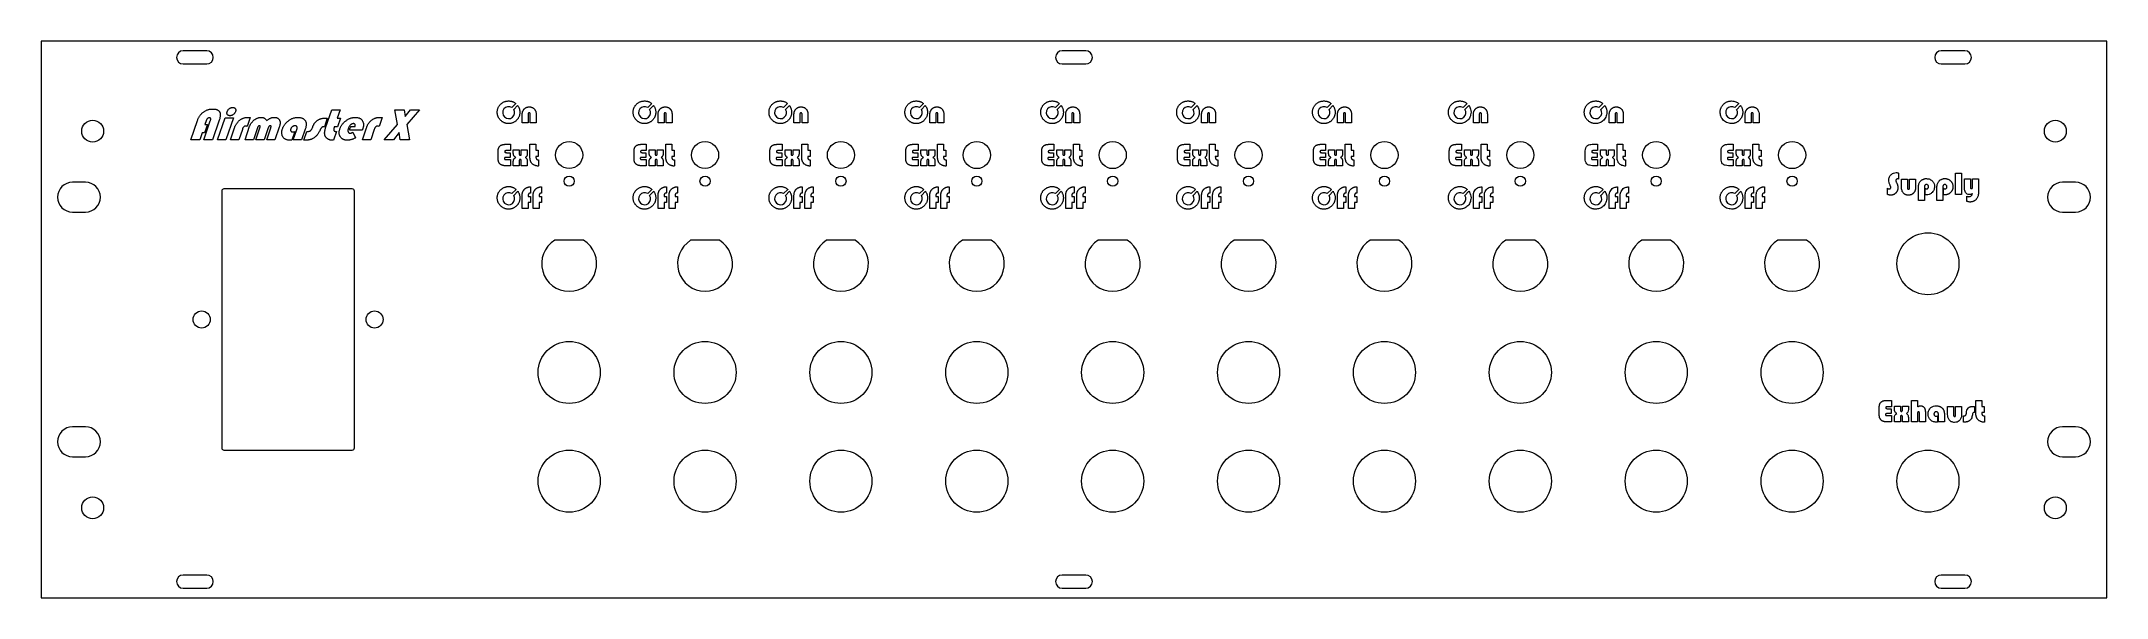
# Model space of a CAD drawing. Header units: millimetres. Extents: x 105 to 587, y 116 to 246.
import ezdxf

# ---------------------------------------------------------------- set-up
doc = ezdxf.new("R2010")
doc.units = ezdxf.units.MM

msp = doc.modelspace()

# ---------------------------------------------------------------- linework, layer by layer
at = {"color": 7, "linetype": 'Continuous', "lineweight": 15}
for p, q in [((587.18, 246.43), (104.58, 246.43)), ((104.58, 246.43), (104.58, 116.43)), ((587.18, 116.43), (587.18, 246.43)), ((143.23, 244.22), (137.73, 244.22)), ((348.63, 244.22), (343.13, 244.22)), ((554.03, 244.22), (548.53, 244.22)), ((137.73, 241.15), (143.23, 241.15)), ((343.13, 241.15), (348.63, 241.15)), ((548.53, 241.15), (554.03, 241.15)), ((215.46, 231.88), (214.53, 230.95)), ((247.21, 231.88), (246.28, 230.95)), ((278.96, 231.88), (278.03, 230.95)), ((310.71, 231.88), (309.78, 230.95)), ((342.46, 231.88), (341.53, 230.95)), ((374.21, 231.88), (373.28, 230.95)), ((405.96, 231.88), (405.03, 230.95)), ((437.71, 231.88), (436.78, 230.95)), ((469.46, 231.88), (468.53, 230.95)), ((501.21, 231.88), (500.28, 230.95)), ((139.54, 223.41), (141.08, 227.92)), ((142.56, 223.41), (144.07, 227.86)), ((143.39, 227.01), (142.73, 225.06)), ((143.1, 227.86), (142.81, 227.01)), ((142.81, 227.01), (143.39, 227.01)), ((146.16, 227.99), (144.6, 223.41)), ((145.77, 223.41), (147.52, 228.56)), ((147.52, 228.56), (149.46, 228.56)), ((149.46, 228.56), (147.71, 223.41)), ((153.37, 228.61), (152.67, 226.55)), ((171.4, 228.47), (170.72, 226.47)), ((170.82, 228.47), (171.4, 228.47)), ((171.02, 226.21), (172.45, 230.41)), ((172.45, 230.41), (174.4, 230.41)), ((174.4, 230.41), (173.73, 228.47)), ((173.73, 228.47), (174.51, 228.47)), ((174.51, 228.47), (173.82, 226.43)), ((184.19, 228.61), (183.49, 226.55)), ((184.7, 223.41), (187.83, 226.98)), ((187.18, 230.41), (189.35, 230.41)), ((187.83, 226.98), (187.18, 230.41)), ((189.35, 230.41), (189.63, 228.86)), ((189.63, 228.86), (190.82, 230.41)), ((192.95, 230.41), (189.98, 227.03)), ((189.98, 227.03), (190.63, 223.41)), ((190.82, 230.41), (192.95, 230.41)), ((214.97, 230.53), (215.88, 231.43)), ((216.95, 227.36), (216.95, 229.41)), ((218.34, 227.36), (216.95, 227.36)), ((218.34, 229.43), (218.34, 227.36)), ((218.83, 227.36), (218.83, 229.43)), ((220.22, 227.36), (218.83, 227.36)), ((220.22, 229.3), (220.22, 227.36)), ((246.72, 230.53), (247.63, 231.43)), ((248.7, 227.36), (248.7, 229.41)), ((250.09, 227.36), (248.7, 227.36)), ((250.09, 229.43), (250.09, 227.36)), ((250.58, 227.36), (250.58, 229.43)), ((251.97, 227.36), (250.58, 227.36)), ((251.97, 229.3), (251.97, 227.36)), ((278.47, 230.53), (279.38, 231.43)), ((280.45, 227.36), (280.45, 229.41)), ((281.84, 227.36), (280.45, 227.36)), ((281.84, 229.43), (281.84, 227.36)), ((282.33, 227.36), (282.33, 229.43)), ((283.72, 227.36), (282.33, 227.36)), ((283.72, 229.3), (283.72, 227.36)), ((310.22, 230.53), (311.13, 231.43)), ((312.2, 227.36), (312.2, 229.41)), ((313.59, 227.36), (312.2, 227.36)), ((313.59, 229.43), (313.59, 227.36)), ((314.08, 227.36), (314.08, 229.43)), ((315.47, 227.36), (314.08, 227.36)), ((315.47, 229.3), (315.47, 227.36)), ((341.97, 230.53), (342.88, 231.43)), ((343.95, 227.36), (343.95, 229.41)), ((345.34, 227.36), (343.95, 227.36)), ((345.34, 229.43), (345.34, 227.36)), ((345.83, 227.36), (345.83, 229.43)), ((347.22, 227.36), (345.83, 227.36)), ((347.22, 229.3), (347.22, 227.36)), ((373.72, 230.53), (374.63, 231.43)), ((375.7, 227.36), (375.7, 229.41)), ((377.09, 227.36), (375.7, 227.36)), ((377.09, 229.43), (377.09, 227.36)), ((377.58, 227.36), (377.58, 229.43)), ((378.97, 227.36), (377.58, 227.36)), ((378.97, 229.3), (378.97, 227.36)), ((405.47, 230.53), (406.38, 231.43)), ((407.45, 227.36), (407.45, 229.41)), ((408.84, 227.36), (407.45, 227.36)), ((408.84, 229.43), (408.84, 227.36)), ((409.33, 227.36), (409.33, 229.43)), ((410.72, 227.36), (409.33, 227.36)), ((410.72, 229.3), (410.72, 227.36)), ((437.22, 230.53), (438.13, 231.43)), ((439.2, 227.36), (439.2, 229.41)), ((440.59, 227.36), (439.2, 227.36)), ((440.59, 229.43), (440.59, 227.36)), ((441.08, 227.36), (441.08, 229.43)), ((442.47, 227.36), (441.08, 227.36)), ((442.47, 229.3), (442.47, 227.36)), ((468.97, 230.53), (469.88, 231.43)), ((470.95, 227.36), (470.95, 229.41)), ((472.34, 227.36), (470.95, 227.36)), ((472.34, 229.43), (472.34, 227.36)), ((472.83, 227.36), (472.83, 229.43)), ((474.22, 227.36), (472.83, 227.36)), ((474.22, 229.3), (474.22, 227.36)), ((500.72, 230.53), (501.63, 231.43)), ((502.7, 227.36), (502.7, 229.41)), ((504.09, 227.36), (502.7, 227.36)), ((504.09, 229.43), (504.09, 227.36)), ((504.58, 227.36), (504.58, 229.43)), ((505.97, 227.36), (504.58, 227.36)), ((505.97, 229.3), (505.97, 227.36)), ((141.59, 223.41), (139.54, 223.41)), ((142.15, 225.06), (141.59, 223.41)), ((142.73, 225.06), (142.15, 225.06)), ((144.6, 223.41), (142.56, 223.41)), ((147.71, 223.41), (145.77, 223.41)), ((148.78, 223.41), (149.74, 226.23)), ((150.72, 223.41), (148.78, 223.41)), ((151.56, 225.86), (150.72, 223.41)), ((152.18, 223.41), (153.26, 226.59)), ((154.13, 223.41), (152.18, 223.41)), ((155.07, 226.19), (154.13, 223.41)), ((154.71, 223.41), (155.66, 226.19)), ((156.66, 223.41), (154.71, 223.41)), ((157.6, 226.19), (156.66, 223.41)), ((157.24, 223.41), (158.18, 226.19)), ((159.18, 223.41), (157.24, 223.41)), ((160.19, 226.37), (159.18, 223.41)), ((163.83, 225.34), (163.15, 223.35)), ((163.46, 223.41), (164.27, 225.8)), ((165.41, 223.41), (163.46, 223.41)), ((166.26, 225.94), (165.41, 223.41)), ((165.96, 223.31), (166.65, 225.36)), ((166.22, 223.31), (165.96, 223.31)), ((166.65, 225.36), (166.74, 225.36)), ((173.55, 225.35), (172.87, 223.34)), ((173.82, 226.43), (173.04, 226.43)), ((179.53, 225.65), (176.62, 225.65)), ((176.94, 226.52), (177.92, 226.52)), ((177.36, 225.21), (178.01, 223.91)), ((179.6, 223.41), (180.56, 226.23)), ((181.54, 223.41), (179.6, 223.41)), ((182.38, 225.86), (181.54, 223.41)), ((186.85, 223.41), (184.7, 223.41)), ((188.16, 225.12), (186.85, 223.41)), ((188.44, 223.41), (188.16, 225.12)), ((190.63, 223.41), (188.44, 223.41)), ((212.92, 222.36), (214.18, 222.36)), ((214.18, 222.36), (214.18, 220.9)), ((218.76, 222.36), (220.15, 222.36)), ((218.76, 219.36), (218.76, 222.36)), ((220.15, 222.36), (220.15, 220.97)), ((244.67, 222.36), (245.93, 222.36)), ((245.93, 222.36), (245.93, 220.9)), ((250.51, 222.36), (251.9, 222.36)), ((250.51, 219.36), (250.51, 222.36)), ((251.9, 222.36), (251.9, 220.97)), ((276.42, 222.36), (277.68, 222.36)), ((277.68, 222.36), (277.68, 220.9)), ((282.26, 222.36), (283.65, 222.36)), ((282.26, 219.36), (282.26, 222.36)), ((283.65, 222.36), (283.65, 220.97)), ((308.17, 222.36), (309.43, 222.36)), ((309.43, 222.36), (309.43, 220.9)), ((314.01, 222.36), (315.4, 222.36)), ((314.01, 219.36), (314.01, 222.36)), ((315.4, 222.36), (315.4, 220.97)), ((339.92, 222.36), (341.18, 222.36)), ((341.18, 222.36), (341.18, 220.9)), ((345.76, 222.36), (347.15, 222.36)), ((345.76, 219.36), (345.76, 222.36)), ((347.15, 222.36), (347.15, 220.97)), ((371.67, 222.36), (372.93, 222.36)), ((372.93, 222.36), (372.93, 220.9)), ((377.51, 222.36), (378.9, 222.36)), ((377.51, 219.36), (377.51, 222.36)), ((378.9, 222.36), (378.9, 220.97)), ((403.42, 222.36), (404.68, 222.36)), ((404.68, 222.36), (404.68, 220.9)), ((409.26, 222.36), (410.65, 222.36)), ((409.26, 219.36), (409.26, 222.36)), ((410.65, 222.36), (410.65, 220.97)), ((435.17, 222.36), (436.43, 222.36)), ((436.43, 222.36), (436.43, 220.9)), ((441.01, 222.36), (442.4, 222.36)), ((441.01, 219.36), (441.01, 222.36)), ((442.4, 222.36), (442.4, 220.97)), ((466.92, 222.36), (468.18, 222.36)), ((468.18, 222.36), (468.18, 220.9)), ((472.76, 222.36), (474.15, 222.36)), ((472.76, 219.36), (472.76, 222.36)), ((474.15, 222.36), (474.15, 220.97)), ((498.67, 222.36), (499.93, 222.36)), ((499.93, 222.36), (499.93, 220.9)), ((504.51, 222.36), (505.9, 222.36)), ((504.51, 219.36), (504.51, 222.36)), ((505.9, 222.36), (505.9, 220.97)), ((211.33, 218.91), (211.33, 220.83)), ((214.18, 217.36), (213.04, 217.36)), ((214.11, 219.3), (213.15, 219.3)), ((213.21, 218.82), (214.18, 218.82)), ((214.18, 220.9), (213.26, 220.9)), ((213.29, 220.41), (214.11, 220.41)), ((214.11, 220.41), (214.11, 219.3)), ((214.18, 218.82), (214.18, 217.36)), ((214.87, 221.04), (216.26, 221.04)), ((214.87, 220.28), (214.87, 221.04)), ((214.87, 217.36), (214.87, 218.34)), ((216.26, 217.36), (214.87, 217.36)), ((216.26, 221.04), (216.26, 220.11)), ((216.26, 218.52), (216.26, 217.36)), ((216.74, 221.04), (218.13, 221.04)), ((216.74, 220.11), (216.74, 221.04)), ((216.74, 217.36), (216.74, 218.47)), ((218.13, 217.36), (216.74, 217.36)), ((218.13, 221.04), (218.13, 220.23)), ((218.13, 218.39), (218.13, 217.36)), ((220.15, 220.97), (220.7, 220.97)), ((220.7, 219.51), (220.15, 219.51)), ((220.7, 220.97), (220.7, 219.51)), ((220.77, 218.74), (220.77, 217.31)), ((243.08, 218.91), (243.08, 220.83)), ((245.93, 217.36), (244.79, 217.36)), ((245.86, 219.3), (244.9, 219.3)), ((244.96, 218.82), (245.93, 218.82)), ((245.93, 220.9), (245.01, 220.9)), ((245.04, 220.41), (245.86, 220.41)), ((245.86, 220.41), (245.86, 219.3)), ((245.93, 218.82), (245.93, 217.36)), ((246.62, 221.04), (248.01, 221.04)), ((246.62, 220.28), (246.62, 221.04)), ((246.62, 217.36), (246.62, 218.34)), ((248.01, 217.36), (246.62, 217.36)), ((248.01, 221.04), (248.01, 220.11)), ((248.01, 218.52), (248.01, 217.36)), ((248.49, 221.04), (249.88, 221.04)), ((248.49, 220.11), (248.49, 221.04)), ((248.49, 217.36), (248.49, 218.47)), ((249.88, 217.36), (248.49, 217.36)), ((249.88, 221.04), (249.88, 220.23)), ((249.88, 218.39), (249.88, 217.36)), ((251.9, 220.97), (252.45, 220.97)), ((252.45, 219.51), (251.9, 219.51)), ((252.45, 220.97), (252.45, 219.51)), ((252.52, 218.74), (252.52, 217.31)), ((274.83, 218.91), (274.83, 220.83)), ((277.68, 217.36), (276.54, 217.36)), ((277.61, 219.3), (276.65, 219.3)), ((276.71, 218.82), (277.68, 218.82)), ((277.68, 220.9), (276.76, 220.9)), ((276.79, 220.41), (277.61, 220.41)), ((277.61, 220.41), (277.61, 219.3)), ((277.68, 218.82), (277.68, 217.36)), ((278.37, 221.04), (279.76, 221.04)), ((278.37, 220.28), (278.37, 221.04)), ((278.37, 217.36), (278.37, 218.34)), ((279.76, 217.36), (278.37, 217.36)), ((279.76, 221.04), (279.76, 220.11)), ((279.76, 218.52), (279.76, 217.36)), ((280.24, 221.04), (281.63, 221.04)), ((280.24, 220.11), (280.24, 221.04)), ((280.24, 217.36), (280.24, 218.47)), ((281.63, 217.36), (280.24, 217.36)), ((281.63, 221.04), (281.63, 220.23)), ((281.63, 218.39), (281.63, 217.36)), ((283.65, 220.97), (284.2, 220.97)), ((284.2, 219.51), (283.65, 219.51)), ((284.2, 220.97), (284.2, 219.51)), ((284.27, 218.74), (284.27, 217.31)), ((306.58, 218.91), (306.58, 220.83)), ((309.43, 217.36), (308.29, 217.36)), ((309.36, 219.3), (308.4, 219.3)), ((308.46, 218.82), (309.43, 218.82)), ((309.43, 220.9), (308.51, 220.9)), ((308.54, 220.41), (309.36, 220.41)), ((309.36, 220.41), (309.36, 219.3)), ((309.43, 218.82), (309.43, 217.36)), ((310.12, 221.04), (311.51, 221.04)), ((310.12, 220.28), (310.12, 221.04)), ((310.12, 217.36), (310.12, 218.34)), ((311.51, 217.36), (310.12, 217.36)), ((311.51, 221.04), (311.51, 220.11)), ((311.51, 218.52), (311.51, 217.36)), ((311.99, 221.04), (313.38, 221.04)), ((311.99, 220.11), (311.99, 221.04)), ((311.99, 217.36), (311.99, 218.47)), ((313.38, 217.36), (311.99, 217.36)), ((313.38, 221.04), (313.38, 220.23)), ((313.38, 218.39), (313.38, 217.36)), ((315.4, 220.97), (315.95, 220.97)), ((315.95, 219.51), (315.4, 219.51)), ((315.95, 220.97), (315.95, 219.51)), ((316.02, 218.74), (316.02, 217.31)), ((338.33, 218.91), (338.33, 220.83)), ((341.18, 217.36), (340.04, 217.36)), ((341.11, 219.3), (340.15, 219.3)), ((340.21, 218.82), (341.18, 218.82)), ((341.18, 220.9), (340.26, 220.9)), ((340.29, 220.41), (341.11, 220.41)), ((341.11, 220.41), (341.11, 219.3)), ((341.18, 218.82), (341.18, 217.36)), ((341.87, 221.04), (343.26, 221.04)), ((341.87, 220.28), (341.87, 221.04)), ((341.87, 217.36), (341.87, 218.34)), ((343.26, 217.36), (341.87, 217.36)), ((343.26, 221.04), (343.26, 220.11)), ((343.26, 218.52), (343.26, 217.36)), ((343.74, 221.04), (345.13, 221.04)), ((343.74, 220.11), (343.74, 221.04)), ((343.74, 217.36), (343.74, 218.47)), ((345.13, 217.36), (343.74, 217.36)), ((345.13, 221.04), (345.13, 220.23)), ((345.13, 218.39), (345.13, 217.36)), ((347.15, 220.97), (347.7, 220.97)), ((347.7, 219.51), (347.15, 219.51)), ((347.7, 220.97), (347.7, 219.51)), ((347.77, 218.74), (347.77, 217.31)), ((370.08, 218.91), (370.08, 220.83)), ((372.93, 217.36), (371.79, 217.36)), ((372.86, 219.3), (371.9, 219.3)), ((371.96, 218.82), (372.93, 218.82)), ((372.93, 220.9), (372.01, 220.9)), ((372.04, 220.41), (372.86, 220.41)), ((372.86, 220.41), (372.86, 219.3)), ((372.93, 218.82), (372.93, 217.36)), ((373.62, 221.04), (375.01, 221.04)), ((373.62, 220.28), (373.62, 221.04)), ((373.62, 217.36), (373.62, 218.34)), ((375.01, 217.36), (373.62, 217.36)), ((375.01, 221.04), (375.01, 220.11)), ((375.01, 218.52), (375.01, 217.36)), ((375.49, 221.04), (376.88, 221.04)), ((375.49, 220.11), (375.49, 221.04)), ((375.49, 217.36), (375.49, 218.47)), ((376.88, 217.36), (375.49, 217.36)), ((376.88, 221.04), (376.88, 220.23)), ((376.88, 218.39), (376.88, 217.36)), ((378.9, 220.97), (379.45, 220.97)), ((379.45, 219.51), (378.9, 219.51)), ((379.45, 220.97), (379.45, 219.51)), ((379.52, 218.74), (379.52, 217.31)), ((401.83, 218.91), (401.83, 220.83)), ((404.68, 217.36), (403.54, 217.36)), ((404.61, 219.3), (403.65, 219.3)), ((403.71, 218.82), (404.68, 218.82)), ((404.68, 220.9), (403.76, 220.9)), ((403.79, 220.41), (404.61, 220.41)), ((404.61, 220.41), (404.61, 219.3)), ((404.68, 218.82), (404.68, 217.36)), ((405.37, 221.04), (406.76, 221.04)), ((405.37, 220.28), (405.37, 221.04)), ((405.37, 217.36), (405.37, 218.34)), ((406.76, 217.36), (405.37, 217.36)), ((406.76, 221.04), (406.76, 220.11)), ((406.76, 218.52), (406.76, 217.36)), ((407.24, 221.04), (408.63, 221.04)), ((407.24, 220.11), (407.24, 221.04)), ((407.24, 217.36), (407.24, 218.47)), ((408.63, 217.36), (407.24, 217.36)), ((408.63, 221.04), (408.63, 220.23)), ((408.63, 218.39), (408.63, 217.36)), ((410.65, 220.97), (411.2, 220.97)), ((411.2, 219.51), (410.65, 219.51)), ((411.2, 220.97), (411.2, 219.51)), ((411.27, 218.74), (411.27, 217.31)), ((433.58, 218.91), (433.58, 220.83)), ((436.43, 217.36), (435.29, 217.36)), ((436.36, 219.3), (435.4, 219.3)), ((435.46, 218.82), (436.43, 218.82)), ((436.43, 220.9), (435.51, 220.9)), ((435.54, 220.41), (436.36, 220.41)), ((436.36, 220.41), (436.36, 219.3)), ((436.43, 218.82), (436.43, 217.36)), ((437.12, 221.04), (438.51, 221.04)), ((437.12, 220.28), (437.12, 221.04)), ((437.12, 217.36), (437.12, 218.34)), ((438.51, 217.36), (437.12, 217.36)), ((438.51, 221.04), (438.51, 220.11)), ((438.51, 218.52), (438.51, 217.36)), ((438.99, 221.04), (440.38, 221.04)), ((438.99, 220.11), (438.99, 221.04)), ((438.99, 217.36), (438.99, 218.47)), ((440.38, 217.36), (438.99, 217.36)), ((440.38, 221.04), (440.38, 220.23)), ((440.38, 218.39), (440.38, 217.36)), ((442.4, 220.97), (442.95, 220.97)), ((442.95, 219.51), (442.4, 219.51)), ((442.95, 220.97), (442.95, 219.51)), ((443.02, 218.74), (443.02, 217.31)), ((465.33, 218.91), (465.33, 220.83)), ((468.18, 217.36), (467.04, 217.36)), ((468.11, 219.3), (467.15, 219.3)), ((467.21, 218.82), (468.18, 218.82)), ((468.18, 220.9), (467.26, 220.9)), ((467.29, 220.41), (468.11, 220.41)), ((468.11, 220.41), (468.11, 219.3)), ((468.18, 218.82), (468.18, 217.36)), ((468.87, 221.04), (470.26, 221.04)), ((468.87, 220.28), (468.87, 221.04)), ((468.87, 217.36), (468.87, 218.34)), ((470.26, 217.36), (468.87, 217.36)), ((470.26, 221.04), (470.26, 220.11)), ((470.26, 218.52), (470.26, 217.36)), ((470.74, 221.04), (472.13, 221.04)), ((470.74, 220.11), (470.74, 221.04)), ((470.74, 217.36), (470.74, 218.47)), ((472.13, 217.36), (470.74, 217.36)), ((472.13, 221.04), (472.13, 220.23)), ((472.13, 218.39), (472.13, 217.36)), ((474.15, 220.97), (474.7, 220.97)), ((474.7, 219.51), (474.15, 219.51)), ((474.7, 220.97), (474.7, 219.51)), ((474.77, 218.74), (474.77, 217.31)), ((497.08, 218.91), (497.08, 220.83)), ((499.93, 217.36), (498.79, 217.36)), ((499.86, 219.3), (498.9, 219.3)), ((498.96, 218.82), (499.93, 218.82)), ((499.93, 220.9), (499.01, 220.9)), ((499.04, 220.41), (499.86, 220.41)), ((499.86, 220.41), (499.86, 219.3)), ((499.93, 218.82), (499.93, 217.36)), ((500.62, 221.04), (502.01, 221.04)), ((500.62, 220.28), (500.62, 221.04)), ((500.62, 217.36), (500.62, 218.34)), ((502.01, 217.36), (500.62, 217.36)), ((502.01, 221.04), (502.01, 220.11)), ((502.01, 218.52), (502.01, 217.36)), ((502.49, 221.04), (503.88, 221.04)), ((502.49, 220.11), (502.49, 221.04)), ((502.49, 217.36), (502.49, 218.47)), ((503.88, 217.36), (502.49, 217.36)), ((503.88, 221.04), (503.88, 220.23)), ((503.88, 218.39), (503.88, 217.36)), ((505.9, 220.97), (506.45, 220.97)), ((506.45, 219.51), (505.9, 219.51)), ((506.45, 220.97), (506.45, 219.51)), ((506.52, 218.74), (506.52, 217.31)), ((114.88, 213.51), (111.88, 213.51)), ((218.75, 212.43), (218.9, 212.42)), ((218.9, 212.42), (218.9, 211.01)), ((221.32, 212.43), (221.47, 212.42)), ((221.47, 212.42), (221.47, 211.01)), ((250.5, 212.43), (250.65, 212.42)), ((250.65, 212.42), (250.65, 211.01)), ((253.07, 212.43), (253.22, 212.42)), ((253.22, 212.42), (253.22, 211.01)), ((282.25, 212.43), (282.4, 212.42)), ((282.4, 212.42), (282.4, 211.01)), ((284.82, 212.43), (284.97, 212.42)), ((284.97, 212.42), (284.97, 211.01)), ((314, 212.43), (314.15, 212.42)), ((314.15, 212.42), (314.15, 211.01)), ((316.57, 212.43), (316.72, 212.42)), ((316.72, 212.42), (316.72, 211.01)), ((345.75, 212.43), (345.9, 212.42)), ((345.9, 212.42), (345.9, 211.01)), ((348.32, 212.43), (348.47, 212.42)), ((348.47, 212.42), (348.47, 211.01)), ((377.5, 212.43), (377.65, 212.42)), ((377.65, 212.42), (377.65, 211.01)), ((380.07, 212.43), (380.22, 212.42)), ((380.22, 212.42), (380.22, 211.01)), ((409.25, 212.43), (409.4, 212.42)), ((409.4, 212.42), (409.4, 211.01)), ((411.82, 212.43), (411.97, 212.42)), ((411.97, 212.42), (411.97, 211.01)), ((441, 212.43), (441.15, 212.42)), ((441.15, 212.42), (441.15, 211.01)), ((443.57, 212.43), (443.72, 212.42)), ((443.72, 212.42), (443.72, 211.01)), ((472.75, 212.43), (472.9, 212.42)), ((472.9, 212.42), (472.9, 211.01)), ((475.32, 212.43), (475.47, 212.42)), ((475.47, 212.42), (475.47, 211.01)), ((504.5, 212.43), (504.65, 212.42)), ((504.65, 212.42), (504.65, 211.01)), ((507.07, 212.43), (507.22, 212.42)), ((507.22, 212.42), (507.22, 211.01)), ((538.04, 213.48), (538.14, 213.28)), ((538.55, 215.63), (538.55, 214.24)), ((539.24, 214.22), (540.63, 214.22)), ((539.24, 212.29), (539.24, 214.22)), ((540.63, 214.22), (540.63, 212.16)), ((541.11, 214.22), (542.5, 214.22)), ((541.11, 212.16), (541.11, 214.22)), ((542.5, 214.22), (542.5, 212.18)), ((551.88, 215.61), (553.27, 215.61)), ((551.88, 210.61), (551.88, 215.61)), ((553.27, 215.61), (553.27, 210.61)), ((553.96, 214.29), (555.35, 214.29)), ((553.96, 211.98), (553.96, 214.29)), ((555.35, 214.29), (555.35, 212.31)), ((555.84, 214.29), (557.23, 214.29)), ((555.84, 212.35), (555.84, 214.29)), ((557.23, 214.29), (557.23, 211.01)), ((579.88, 213.51), (576.88, 213.51)), ((146.75, 211.43), (146.75, 151.43)), ((177.25, 211.93), (147.25, 211.93)), ((177.75, 151.43), (177.75, 211.43)), ((215.51, 211.84), (214.53, 210.85)), ((214.97, 210.42), (215.92, 211.38)), ((216.95, 207.36), (216.95, 210.47)), ((218.34, 210.33), (218.34, 210.2)), ((218.34, 210.2), (218.9, 210.2)), ((218.34, 208.75), (218.34, 207.36)), ((218.9, 208.75), (218.34, 208.75)), ((218.9, 210.2), (218.9, 208.75)), ((219.52, 207.36), (219.52, 210.47)), ((220.91, 210.33), (220.91, 210.2)), ((220.91, 210.2), (221.47, 210.2)), ((220.91, 208.75), (220.91, 207.36)), ((221.47, 208.75), (220.91, 208.75)), ((221.47, 210.2), (221.47, 208.75)), ((247.26, 211.84), (246.28, 210.85)), ((246.72, 210.42), (247.67, 211.38)), ((248.7, 207.36), (248.7, 210.47)), ((250.09, 210.33), (250.09, 210.2)), ((250.09, 210.2), (250.65, 210.2)), ((250.09, 208.75), (250.09, 207.36)), ((250.65, 208.75), (250.09, 208.75)), ((250.65, 210.2), (250.65, 208.75)), ((251.27, 207.36), (251.27, 210.47)), ((252.66, 210.33), (252.66, 210.2)), ((252.66, 210.2), (253.22, 210.2)), ((252.66, 208.75), (252.66, 207.36)), ((253.22, 208.75), (252.66, 208.75)), ((253.22, 210.2), (253.22, 208.75)), ((279.01, 211.84), (278.03, 210.85)), ((278.47, 210.42), (279.42, 211.38)), ((280.45, 207.36), (280.45, 210.47)), ((281.84, 210.33), (281.84, 210.2)), ((281.84, 210.2), (282.4, 210.2)), ((281.84, 208.75), (281.84, 207.36)), ((282.4, 208.75), (281.84, 208.75)), ((282.4, 210.2), (282.4, 208.75)), ((283.02, 207.36), (283.02, 210.47)), ((284.41, 210.33), (284.41, 210.2)), ((284.41, 210.2), (284.97, 210.2)), ((284.41, 208.75), (284.41, 207.36)), ((284.97, 208.75), (284.41, 208.75)), ((284.97, 210.2), (284.97, 208.75)), ((310.76, 211.84), (309.78, 210.85)), ((310.22, 210.42), (311.17, 211.38)), ((312.2, 207.36), (312.2, 210.47)), ((313.59, 210.33), (313.59, 210.2)), ((313.59, 210.2), (314.15, 210.2)), ((313.59, 208.75), (313.59, 207.36)), ((314.15, 208.75), (313.59, 208.75)), ((314.15, 210.2), (314.15, 208.75)), ((314.77, 207.36), (314.77, 210.47)), ((316.16, 210.33), (316.16, 210.2)), ((316.16, 210.2), (316.72, 210.2)), ((316.16, 208.75), (316.16, 207.36)), ((316.72, 208.75), (316.16, 208.75)), ((316.72, 210.2), (316.72, 208.75)), ((342.51, 211.84), (341.53, 210.85)), ((341.97, 210.42), (342.92, 211.38)), ((343.95, 207.36), (343.95, 210.47)), ((345.34, 210.33), (345.34, 210.2)), ((345.34, 210.2), (345.9, 210.2)), ((345.34, 208.75), (345.34, 207.36)), ((345.9, 208.75), (345.34, 208.75)), ((345.9, 210.2), (345.9, 208.75)), ((346.52, 207.36), (346.52, 210.47)), ((347.91, 210.33), (347.91, 210.2)), ((347.91, 210.2), (348.47, 210.2)), ((347.91, 208.75), (347.91, 207.36)), ((348.47, 208.75), (347.91, 208.75)), ((348.47, 210.2), (348.47, 208.75)), ((374.26, 211.84), (373.28, 210.85)), ((373.72, 210.42), (374.67, 211.38)), ((375.7, 207.36), (375.7, 210.47)), ((377.09, 210.33), (377.09, 210.2)), ((377.09, 210.2), (377.65, 210.2)), ((377.09, 208.75), (377.09, 207.36)), ((377.65, 208.75), (377.09, 208.75)), ((377.65, 210.2), (377.65, 208.75)), ((378.27, 207.36), (378.27, 210.47)), ((379.66, 210.33), (379.66, 210.2)), ((379.66, 210.2), (380.22, 210.2)), ((379.66, 208.75), (379.66, 207.36)), ((380.22, 208.75), (379.66, 208.75)), ((380.22, 210.2), (380.22, 208.75)), ((406.01, 211.84), (405.03, 210.85)), ((405.47, 210.42), (406.42, 211.38)), ((407.45, 207.36), (407.45, 210.47)), ((408.84, 210.33), (408.84, 210.2)), ((408.84, 210.2), (409.4, 210.2)), ((408.84, 208.75), (408.84, 207.36)), ((409.4, 208.75), (408.84, 208.75)), ((409.4, 210.2), (409.4, 208.75)), ((410.02, 207.36), (410.02, 210.47)), ((411.41, 210.33), (411.41, 210.2)), ((411.41, 210.2), (411.97, 210.2)), ((411.41, 208.75), (411.41, 207.36)), ((411.97, 208.75), (411.41, 208.75)), ((411.97, 210.2), (411.97, 208.75)), ((437.76, 211.84), (436.78, 210.85)), ((437.22, 210.42), (438.17, 211.38)), ((439.2, 207.36), (439.2, 210.47)), ((440.59, 210.33), (440.59, 210.2)), ((440.59, 210.2), (441.15, 210.2)), ((440.59, 208.75), (440.59, 207.36)), ((441.15, 208.75), (440.59, 208.75)), ((441.15, 210.2), (441.15, 208.75)), ((441.77, 207.36), (441.77, 210.47)), ((443.16, 210.33), (443.16, 210.2)), ((443.16, 210.2), (443.72, 210.2)), ((443.16, 208.75), (443.16, 207.36)), ((443.72, 208.75), (443.16, 208.75)), ((443.72, 210.2), (443.72, 208.75)), ((469.51, 211.84), (468.53, 210.85)), ((468.97, 210.42), (469.92, 211.38)), ((470.95, 207.36), (470.95, 210.47)), ((472.34, 210.33), (472.34, 210.2)), ((472.34, 210.2), (472.9, 210.2)), ((472.34, 208.75), (472.34, 207.36)), ((472.9, 208.75), (472.34, 208.75)), ((472.9, 210.2), (472.9, 208.75)), ((473.52, 207.36), (473.52, 210.47)), ((474.91, 210.33), (474.91, 210.2)), ((474.91, 210.2), (475.47, 210.2)), ((474.91, 208.75), (474.91, 207.36)), ((475.47, 208.75), (474.91, 208.75)), ((475.47, 210.2), (475.47, 208.75)), ((501.26, 211.84), (500.28, 210.85)), ((500.72, 210.42), (501.67, 211.38)), ((502.7, 207.36), (502.7, 210.47)), ((504.09, 210.33), (504.09, 210.2)), ((504.09, 210.2), (504.65, 210.2)), ((504.09, 208.75), (504.09, 207.36)), ((504.65, 208.75), (504.09, 208.75)), ((504.65, 210.2), (504.65, 208.75)), ((505.27, 207.36), (505.27, 210.47)), ((506.66, 210.33), (506.66, 210.2)), ((506.66, 210.2), (507.22, 210.2)), ((506.66, 208.75), (506.66, 207.36)), ((507.22, 208.75), (506.66, 208.75)), ((507.22, 210.2), (507.22, 208.75)), ((535.98, 210.65), (535.98, 212.11)), ((543.2, 209.22), (543.2, 212.32)), ((544.59, 209.22), (543.2, 209.22)), ((544.59, 212.27), (544.59, 209.22)), ((544.73, 210.56), (544.73, 212.08)), ((547.5, 209.22), (547.5, 212.32)), ((548.89, 209.22), (547.5, 209.22)), ((548.89, 212.27), (548.89, 209.22)), ((549.03, 210.56), (549.03, 212.08)), ((553.27, 210.61), (551.88, 210.61)), ((554.52, 209.04), (554.52, 210.21)), ((111.88, 206.51), (114.88, 206.51)), ((218.34, 207.36), (216.95, 207.36)), ((220.91, 207.36), (219.52, 207.36)), ((250.09, 207.36), (248.7, 207.36)), ((252.66, 207.36), (251.27, 207.36)), ((281.84, 207.36), (280.45, 207.36)), ((284.41, 207.36), (283.02, 207.36)), ((313.59, 207.36), (312.2, 207.36)), ((316.16, 207.36), (314.77, 207.36)), ((345.34, 207.36), (343.95, 207.36)), ((347.91, 207.36), (346.52, 207.36)), ((377.09, 207.36), (375.7, 207.36)), ((379.66, 207.36), (378.27, 207.36)), ((408.84, 207.36), (407.45, 207.36)), ((411.41, 207.36), (410.02, 207.36)), ((440.59, 207.36), (439.2, 207.36)), ((443.16, 207.36), (441.77, 207.36)), ((472.34, 207.36), (470.95, 207.36)), ((474.91, 207.36), (473.52, 207.36)), ((504.09, 207.36), (502.7, 207.36)), ((506.66, 207.36), (505.27, 207.36)), ((576.88, 206.51), (579.88, 206.51)), ((231.28, 199.93), (224.56, 199.93)), ((263.03, 199.93), (256.31, 199.93)), ((294.78, 199.93), (288.06, 199.93)), ((326.53, 199.93), (319.81, 199.93)), ((358.28, 199.93), (351.56, 199.93)), ((390.03, 199.93), (383.31, 199.93)), ((421.78, 199.93), (415.06, 199.93)), ((453.53, 199.93), (446.81, 199.93)), ((485.28, 199.93), (478.56, 199.93)), ((517.03, 199.93), (510.31, 199.93)), ((534.04, 159.08), (534.04, 160.99)), ((535.64, 162.52), (536.89, 162.52)), ((536.82, 159.47), (535.86, 159.47)), ((536.89, 161.06), (535.98, 161.06)), ((536.01, 160.58), (536.82, 160.58)), ((536.82, 160.58), (536.82, 159.47)), ((536.89, 162.52), (536.89, 161.06)), ((537.58, 161.2), (538.97, 161.2)), ((537.58, 160.45), (537.58, 161.2)), ((538.97, 161.2), (538.97, 160.27)), ((539.46, 161.2), (540.85, 161.2)), ((539.46, 160.27), (539.46, 161.2)), ((540.85, 161.2), (540.85, 160.39)), ((541.61, 162.52), (543, 162.52)), ((541.61, 157.52), (541.61, 162.52)), ((543, 162.52), (543, 161.02)), ((543, 159.52), (543, 157.52)), ((543.42, 157.52), (543.42, 159.47)), ((544.81, 159.85), (544.81, 157.52)), ((549.25, 159.33), (549.25, 157.52)), ((550.01, 161.13), (551.4, 161.13)), ((550.01, 159.2), (550.01, 161.13)), ((551.4, 161.13), (551.4, 159.06)), ((551.89, 161.13), (553.28, 161.13)), ((551.89, 159.06), (551.89, 161.13)), ((553.28, 161.13), (553.28, 159.09)), ((555.92, 161.13), (556.33, 161.13)), ((556.33, 161.13), (556.33, 159.71)), ((556.61, 162.52), (558, 162.52)), ((556.61, 159.52), (556.61, 162.52)), ((558, 162.52), (558, 161.13)), ((558, 161.13), (558.56, 161.13)), ((558.56, 159.67), (558, 159.67)), ((558.56, 161.13), (558.56, 159.67)), ((114.88, 156.36), (111.88, 156.36)), ((536.89, 157.52), (535.76, 157.52)), ((535.92, 158.98), (536.89, 158.98)), ((536.89, 158.98), (536.89, 157.52)), ((537.58, 157.52), (537.58, 158.5)), ((538.97, 157.52), (537.58, 157.52)), ((538.97, 158.68), (538.97, 157.52)), ((539.46, 157.52), (539.46, 158.63)), ((540.85, 157.52), (539.46, 157.52)), ((540.85, 158.55), (540.85, 157.52)), ((543, 157.52), (541.61, 157.52)), ((544.81, 157.52), (543.42, 157.52)), ((547.65, 158.9), (547.65, 157.47)), ((547.86, 157.52), (547.86, 159.23)), ((549.25, 157.52), (547.86, 157.52)), ((553.69, 158.91), (553.76, 158.91)), ((553.69, 157.45), (553.69, 158.91)), ((553.89, 157.45), (553.69, 157.45)), ((558.63, 158.91), (558.63, 157.47)), ((579.88, 156.36), (576.88, 156.36)), ((147.25, 150.93), (177.25, 150.93)), ((111.88, 149.36), (114.88, 149.36)), ((576.88, 149.36), (579.88, 149.36)), ((143.23, 121.72), (137.73, 121.72)), ((348.63, 121.72), (343.13, 121.72)), ((554.03, 121.72), (548.53, 121.72)), ((104.58, 116.43), (587.18, 116.43)), ((137.73, 118.65), (143.23, 118.65)), ((343.13, 118.65), (348.63, 118.65)), ((548.53, 118.65), (554.03, 118.65))]:
    msp.add_line(p, q, dxfattribs=at)
for centre, radius in [((116.58, 225.43), 2.55), ((575.18, 225.43), 2.55), ((227.92, 219.86), 3.17), ((259.67, 219.86), 3.17), ((291.42, 219.86), 3.17), ((323.17, 219.86), 3.18), ((354.92, 219.86), 3.18), ((386.67, 219.86), 3.18), ((418.42, 219.86), 3.18), ((450.17, 219.86), 3.17), ((481.92, 219.86), 3.17), ((513.67, 219.86), 3.18), ((227.92, 213.76), 1.19), ((259.67, 213.76), 1.19), ((291.42, 213.76), 1.19), ((323.17, 213.76), 1.19), ((354.92, 213.76), 1.19), ((386.67, 213.76), 1.19), ((418.42, 213.76), 1.19), ((450.17, 213.76), 1.19), ((481.92, 213.76), 1.19), ((513.67, 213.76), 1.19), ((545.42, 194.46), 7.25), ((142.05, 181.43), 2), ((182.45, 181.43), 2), ((227.92, 169.06), 7.25), ((259.67, 169.06), 7.25), ((291.42, 169.06), 7.25), ((323.17, 169.06), 7.25), ((354.92, 169.06), 7.25), ((386.67, 169.06), 7.25), ((418.42, 169.06), 7.25), ((450.17, 169.06), 7.25), ((481.92, 169.06), 7.25), ((513.67, 169.06), 7.25), ((227.92, 143.66), 7.25), ((259.67, 143.66), 7.25), ((291.42, 143.66), 7.25), ((323.17, 143.66), 7.25), ((354.92, 143.66), 7.25), ((386.67, 143.66), 7.25), ((418.42, 143.66), 7.25), ((450.17, 143.66), 7.25), ((481.92, 143.66), 7.25), ((513.67, 143.66), 7.25), ((545.42, 143.66), 7.25), ((116.58, 137.43), 2.55), ((575.18, 137.43), 2.55)]:
    msp.add_circle(centre, radius, dxfattribs=at)
for centre, radius, start, end in [((137.73, 242.68), 1.54, 90, 270), ((143.23, 242.68), 1.54, 270, 90), ((343.13, 242.68), 1.54, 90, 270), ((348.63, 242.68), 1.54, 270, 90), ((548.53, 242.68), 1.54, 90, 270), ((554.03, 242.68), 1.54, 270, 90), ((213.8, 229.76), 1.4, 58.7026, 33.361), ((245.55, 229.76), 1.4, 58.7026, 33.361), ((277.3, 229.76), 1.4, 58.7026, 33.361), ((309.05, 229.76), 1.4, 58.7026, 33.361), ((340.8, 229.76), 1.4, 58.7026, 33.361), ((372.55, 229.76), 1.4, 58.7026, 33.361), ((404.3, 229.76), 1.4, 58.7026, 33.361), ((436.05, 229.76), 1.4, 58.7026, 33.361), ((467.8, 229.76), 1.4, 58.7026, 33.361), ((499.55, 229.76), 1.4, 58.7026, 33.361), ((111.88, 210.01), 3.5, 90, 270), ((114.88, 210.01), 3.5, 270, 90), ((576.88, 210.01), 3.5, 90, 270), ((579.88, 210.01), 3.5, 270, 90), ((147.25, 211.43), 0.5, 90, 180), ((177.25, 211.43), 0.5, 0, 90), ((213.8, 209.65), 1.4, 58.7026, 33.361), ((245.55, 209.65), 1.4, 58.7026, 33.361), ((277.3, 209.65), 1.4, 58.7026, 33.361), ((309.05, 209.65), 1.4, 58.7026, 33.361), ((340.8, 209.65), 1.4, 58.7026, 33.361), ((372.55, 209.65), 1.4, 58.7026, 33.361), ((404.3, 209.65), 1.4, 58.7026, 33.361), ((436.05, 209.65), 1.4, 58.7026, 33.361), ((467.8, 209.65), 1.4, 58.7026, 33.361), ((499.55, 209.65), 1.4, 58.7026, 33.361), ((227.92, 194.46), 6.43, 121.5548, 58.4452), ((259.67, 194.46), 6.42, 121.5548, 58.4452), ((291.42, 194.46), 6.42, 121.5548, 58.4452), ((323.17, 194.46), 6.43, 121.5548, 58.4452), ((354.92, 194.46), 6.43, 121.5548, 58.4452), ((386.67, 194.46), 6.43, 121.5548, 58.4452), ((418.42, 194.46), 6.43, 121.5548, 58.4452), ((450.17, 194.46), 6.43, 121.5548, 58.4452), ((481.92, 194.46), 6.43, 121.5548, 58.4452), ((513.67, 194.46), 6.43, 121.5548, 58.4452), ((111.88, 152.86), 3.5, 90, 270), ((114.88, 152.86), 3.5, 270, 90), ((576.88, 152.86), 3.5, 90, 270), ((579.88, 152.86), 3.5, 270, 90), ((147.25, 151.43), 0.5, 180, 270), ((177.25, 151.43), 0.5, 270, 0), ((137.73, 120.18), 1.54, 90, 270), ((143.23, 120.18), 1.54, 270, 90), ((343.13, 120.18), 1.54, 90, 270), ((348.63, 120.18), 1.54, 270, 90), ((548.53, 120.18), 1.54, 90, 270), ((554.03, 120.18), 1.54, 270, 90)]:
    msp.add_arc(centre, radius, start, end, dxfattribs=at)
for points, knots in [([(211.12, 229.86), (211.12, 229.95), (211.13, 230.13), (211.16, 230.39), (211.22, 230.64), (211.31, 230.88), (211.42, 231.11), (211.55, 231.33), (211.71, 231.54), (211.9, 231.73), (212.09, 231.91), (212.31, 232.07), (212.53, 232.2), (212.76, 232.31), (213.01, 232.39), (213.26, 232.45), (213.53, 232.49), (213.71, 232.49), (213.8, 232.5)], [0, 0, 0, 0, 0.064777, 0.127524, 0.188801, 0.249223, 0.309778, 0.370777, 0.43301, 0.496935, 0.561104, 0.623645, 0.685266, 0.746412, 0.807971, 0.870195, 0.934188, 1, 1, 1, 1]), ([(213.8, 232.5), (213.89, 232.49), (214.06, 232.49), (214.32, 232.45), (214.56, 232.39), (214.8, 232.31), (215.02, 232.2), (215.24, 232.06), (215.38, 231.95), (215.45, 231.89), (215.46, 231.88)], [0, 0, 0, 0, 0.063707, 0.1258868, 0.1868589, 0.2472547, 0.3080767, 0.3696298, 0.432535, 0.4392905, 0.4392905, 0.4392905, 0.4392905]), ([(242.87, 229.86), (242.87, 229.95), (242.88, 230.13), (242.91, 230.39), (242.97, 230.64), (243.06, 230.88), (243.17, 231.11), (243.3, 231.33), (243.46, 231.54), (243.65, 231.73), (243.84, 231.91), (244.06, 232.07), (244.28, 232.2), (244.51, 232.31), (244.76, 232.39), (245.01, 232.45), (245.28, 232.49), (245.46, 232.49), (245.55, 232.5)], [0, 0, 0, 0, 0.064777, 0.127524, 0.188801, 0.249223, 0.309778, 0.370777, 0.43301, 0.496935, 0.561104, 0.623645, 0.685266, 0.746412, 0.807971, 0.870195, 0.934188, 1, 1, 1, 1]), ([(245.55, 232.5), (245.64, 232.49), (245.81, 232.49), (246.07, 232.45), (246.31, 232.39), (246.55, 232.31), (246.77, 232.2), (246.99, 232.06), (247.13, 231.95), (247.2, 231.89), (247.21, 231.88)], [0, 0, 0, 0, 0.063707, 0.1258868, 0.1868589, 0.2472547, 0.3080767, 0.3696298, 0.432535, 0.4392905, 0.4392905, 0.4392905, 0.4392905]), ([(274.62, 229.86), (274.62, 229.95), (274.63, 230.13), (274.66, 230.39), (274.72, 230.64), (274.81, 230.88), (274.92, 231.11), (275.05, 231.33), (275.21, 231.54), (275.4, 231.73), (275.59, 231.91), (275.81, 232.07), (276.03, 232.2), (276.26, 232.31), (276.51, 232.39), (276.76, 232.45), (277.03, 232.49), (277.21, 232.49), (277.3, 232.5)], [0, 0, 0, 0, 0.064777, 0.127524, 0.188801, 0.249223, 0.309778, 0.370777, 0.43301, 0.496935, 0.561104, 0.623645, 0.685266, 0.746412, 0.807971, 0.870195, 0.934188, 1, 1, 1, 1]), ([(277.3, 232.5), (277.39, 232.49), (277.56, 232.49), (277.82, 232.45), (278.06, 232.39), (278.3, 232.31), (278.52, 232.2), (278.74, 232.06), (278.88, 231.95), (278.95, 231.89), (278.96, 231.88)], [0, 0, 0, 0, 0.063707, 0.1258868, 0.1868589, 0.2472547, 0.3080767, 0.3696298, 0.432535, 0.4392905, 0.4392905, 0.4392905, 0.4392905]), ([(306.37, 229.86), (306.37, 229.95), (306.38, 230.13), (306.41, 230.39), (306.47, 230.64), (306.56, 230.88), (306.67, 231.11), (306.8, 231.33), (306.96, 231.54), (307.15, 231.73), (307.34, 231.91), (307.56, 232.07), (307.78, 232.2), (308.01, 232.31), (308.26, 232.39), (308.51, 232.45), (308.78, 232.49), (308.96, 232.49), (309.05, 232.5)], [0, 0, 0, 0, 0.064777, 0.127524, 0.188801, 0.249223, 0.309778, 0.370777, 0.43301, 0.496935, 0.561104, 0.623645, 0.685266, 0.746412, 0.807971, 0.870195, 0.934188, 1, 1, 1, 1]), ([(309.05, 232.5), (309.14, 232.49), (309.31, 232.49), (309.57, 232.45), (309.81, 232.39), (310.05, 232.31), (310.27, 232.2), (310.49, 232.06), (310.63, 231.95), (310.7, 231.89), (310.71, 231.88)], [0, 0, 0, 0, 0.063707, 0.1258868, 0.1868589, 0.2472547, 0.3080767, 0.3696298, 0.432535, 0.4392905, 0.4392905, 0.4392905, 0.4392905]), ([(338.12, 229.86), (338.12, 229.95), (338.13, 230.13), (338.16, 230.39), (338.22, 230.64), (338.31, 230.88), (338.42, 231.11), (338.55, 231.33), (338.71, 231.54), (338.9, 231.73), (339.09, 231.91), (339.31, 232.07), (339.53, 232.2), (339.76, 232.31), (340.01, 232.39), (340.26, 232.45), (340.53, 232.49), (340.71, 232.49), (340.8, 232.5)], [0, 0, 0, 0, 0.064777, 0.127524, 0.188801, 0.249223, 0.309778, 0.370777, 0.43301, 0.496935, 0.561104, 0.623645, 0.685266, 0.746412, 0.807971, 0.870195, 0.934188, 1, 1, 1, 1]), ([(340.8, 232.5), (340.89, 232.49), (341.06, 232.49), (341.32, 232.45), (341.56, 232.39), (341.8, 232.31), (342.02, 232.2), (342.24, 232.06), (342.38, 231.95), (342.45, 231.89), (342.46, 231.88)], [0, 0, 0, 0, 0.063707, 0.1258868, 0.1868589, 0.2472547, 0.3080767, 0.3696298, 0.432535, 0.4392905, 0.4392905, 0.4392905, 0.4392905]), ([(369.87, 229.86), (369.87, 229.95), (369.88, 230.13), (369.91, 230.39), (369.97, 230.64), (370.06, 230.88), (370.17, 231.11), (370.3, 231.33), (370.46, 231.54), (370.65, 231.73), (370.84, 231.91), (371.06, 232.07), (371.28, 232.2), (371.51, 232.31), (371.76, 232.39), (372.01, 232.45), (372.28, 232.49), (372.46, 232.49), (372.55, 232.5)], [0, 0, 0, 0, 0.064777, 0.127524, 0.188801, 0.249223, 0.309778, 0.370777, 0.43301, 0.496935, 0.561104, 0.623645, 0.685266, 0.746412, 0.807971, 0.870195, 0.934188, 1, 1, 1, 1]), ([(372.55, 232.5), (372.64, 232.49), (372.81, 232.49), (373.07, 232.45), (373.31, 232.39), (373.55, 232.31), (373.77, 232.2), (373.99, 232.06), (374.13, 231.95), (374.2, 231.89), (374.21, 231.88)], [0, 0, 0, 0, 0.063707, 0.1258868, 0.1868589, 0.2472547, 0.3080767, 0.3696298, 0.432535, 0.4392905, 0.4392905, 0.4392905, 0.4392905]), ([(401.62, 229.86), (401.62, 229.95), (401.63, 230.13), (401.66, 230.39), (401.72, 230.64), (401.81, 230.88), (401.92, 231.11), (402.05, 231.33), (402.21, 231.54), (402.4, 231.73), (402.59, 231.91), (402.81, 232.07), (403.03, 232.2), (403.26, 232.31), (403.51, 232.39), (403.76, 232.45), (404.03, 232.49), (404.21, 232.49), (404.3, 232.5)], [0, 0, 0, 0, 0.064777, 0.127524, 0.188801, 0.249223, 0.309778, 0.370777, 0.43301, 0.496935, 0.561104, 0.623645, 0.685266, 0.746412, 0.807971, 0.870195, 0.934188, 1, 1, 1, 1]), ([(404.3, 232.5), (404.39, 232.49), (404.56, 232.49), (404.82, 232.45), (405.06, 232.39), (405.3, 232.31), (405.52, 232.2), (405.74, 232.06), (405.88, 231.95), (405.95, 231.89), (405.96, 231.88)], [0, 0, 0, 0, 0.063707, 0.1258868, 0.1868589, 0.2472547, 0.3080767, 0.3696298, 0.432535, 0.4392905, 0.4392905, 0.4392905, 0.4392905]), ([(433.37, 229.86), (433.37, 229.95), (433.38, 230.13), (433.41, 230.39), (433.47, 230.64), (433.56, 230.88), (433.67, 231.11), (433.8, 231.33), (433.96, 231.54), (434.15, 231.73), (434.34, 231.91), (434.56, 232.07), (434.78, 232.2), (435.01, 232.31), (435.26, 232.39), (435.51, 232.45), (435.78, 232.49), (435.96, 232.49), (436.05, 232.5)], [0, 0, 0, 0, 0.064777, 0.127524, 0.188801, 0.249223, 0.309778, 0.370777, 0.43301, 0.496935, 0.561104, 0.623645, 0.685266, 0.746412, 0.807971, 0.870195, 0.934188, 1, 1, 1, 1]), ([(436.05, 232.5), (436.14, 232.49), (436.31, 232.49), (436.57, 232.45), (436.81, 232.39), (437.05, 232.31), (437.27, 232.2), (437.49, 232.06), (437.63, 231.95), (437.7, 231.89), (437.71, 231.88)], [0, 0, 0, 0, 0.063707, 0.1258868, 0.1868589, 0.2472547, 0.3080767, 0.3696298, 0.432535, 0.4392905, 0.4392905, 0.4392905, 0.4392905]), ([(465.12, 229.86), (465.12, 229.95), (465.13, 230.13), (465.16, 230.39), (465.22, 230.64), (465.31, 230.88), (465.42, 231.11), (465.55, 231.33), (465.71, 231.54), (465.9, 231.73), (466.09, 231.91), (466.31, 232.07), (466.53, 232.2), (466.76, 232.31), (467.01, 232.39), (467.26, 232.45), (467.53, 232.49), (467.71, 232.49), (467.8, 232.5)], [0, 0, 0, 0, 0.064777, 0.127524, 0.188801, 0.249223, 0.309778, 0.370777, 0.43301, 0.496935, 0.561104, 0.623645, 0.685266, 0.746412, 0.807971, 0.870195, 0.934188, 1, 1, 1, 1]), ([(467.8, 232.5), (467.89, 232.49), (468.06, 232.49), (468.32, 232.45), (468.56, 232.39), (468.8, 232.31), (469.02, 232.2), (469.24, 232.06), (469.38, 231.95), (469.45, 231.89), (469.46, 231.88)], [0, 0, 0, 0, 0.063707, 0.1258868, 0.1868589, 0.2472547, 0.3080767, 0.3696298, 0.432535, 0.4392883, 0.4392883, 0.4392883, 0.4392883]), ([(496.87, 229.86), (496.87, 229.95), (496.88, 230.13), (496.91, 230.39), (496.97, 230.64), (497.06, 230.88), (497.17, 231.11), (497.3, 231.33), (497.46, 231.54), (497.65, 231.73), (497.84, 231.91), (498.06, 232.07), (498.28, 232.2), (498.51, 232.31), (498.76, 232.39), (499.01, 232.45), (499.28, 232.49), (499.46, 232.49), (499.55, 232.5)], [0, 0, 0, 0, 0.064777, 0.127524, 0.188801, 0.249223, 0.309778, 0.370777, 0.43301, 0.496935, 0.561104, 0.623645, 0.685266, 0.746412, 0.807971, 0.870195, 0.934188, 1, 1, 1, 1]), ([(499.55, 232.5), (499.89, 232.46), (500.5, 232.41), (500.99, 232.04), (501.21, 231.88)], [0, 0, 0, 0, 0.559363, 1, 1, 1, 1]), ([(141.08, 227.92), (141.11, 228.03), (141.19, 228.23), (141.32, 228.52), (141.47, 228.8), (141.63, 229.05), (141.81, 229.29), (142.01, 229.52), (142.22, 229.72), (142.45, 229.9), (142.69, 230.07), (142.94, 230.21), (143.2, 230.34), (143.47, 230.43), (143.75, 230.51), (144.04, 230.57), (144.35, 230.6), (144.55, 230.6), (144.65, 230.61)], [0, 0, 0, 0, 0.068862, 0.135539, 0.200646, 0.26365, 0.325775, 0.387402, 0.448256, 0.509171, 0.569888, 0.629956, 0.689673, 0.749912, 0.810309, 0.8721, 0.935117, 1, 1, 1, 1]), ([(143.84, 228.56), (143.8, 228.56), (143.72, 228.56), (143.61, 228.52), (143.5, 228.47), (143.4, 228.39), (143.31, 228.29), (143.23, 228.16), (143.15, 228.02), (143.12, 227.91), (143.1, 227.86)], [0, 0, 0, 0, 0.111655, 0.218996, 0.327733, 0.43927, 0.560848, 0.693402, 0.839577, 1, 1, 1, 1]), ([(144.07, 227.86), (144.09, 227.92), (144.12, 228.03), (144.16, 228.18), (144.17, 228.31), (144.16, 228.41), (144.12, 228.48), (144.05, 228.53), (143.96, 228.56), (143.88, 228.56), (143.84, 228.56)], [0, 0, 0, 0, 0.204977, 0.374015, 0.504108, 0.603997, 0.68739, 0.772928, 0.874883, 1, 1, 1, 1]), ([(144.65, 230.61), (144.75, 230.6), (144.94, 230.6), (145.2, 230.57), (145.44, 230.52), (145.66, 230.45), (145.85, 230.36), (146.01, 230.25), (146.14, 230.12), (146.25, 229.97), (146.33, 229.79), (146.38, 229.6), (146.41, 229.38), (146.41, 229.15), (146.39, 228.89), (146.33, 228.61), (146.26, 228.31), (146.19, 228.1), (146.16, 227.99)], [0, 0, 0, 0, 0.076334, 0.146271, 0.210012, 0.268183, 0.322025, 0.372508, 0.420833, 0.468777, 0.517838, 0.570177, 0.626704, 0.688288, 0.756093, 0.830364, 0.911404, 1, 1, 1, 1]), ([(148.66, 229.05), (148.62, 229.05), (148.56, 229.05), (148.46, 229.07), (148.37, 229.09), (148.29, 229.12), (148.22, 229.15), (148.15, 229.2), (148.09, 229.26), (148.05, 229.32), (148.01, 229.39), (147.98, 229.47), (147.96, 229.55), (147.95, 229.63), (147.95, 229.72), (147.96, 229.82), (147.98, 229.92), (148, 229.98), (148.01, 230.02)], [0, 0, 0, 0, 0.0730477, 0.1401369, 0.2041693, 0.2639604, 0.3220415, 0.3780635, 0.4342395, 0.4909053, 0.5476119, 0.6054047, 0.6629279, 0.7233704, 0.7856152, 0.8525755, 0.9239323, 1, 1, 1, 1]), ([(148.01, 230.02), (148.04, 230.08), (148.09, 230.21), (148.21, 230.39), (148.35, 230.56), (148.53, 230.71), (148.72, 230.83), (148.92, 230.93), (149.12, 230.98), (149.25, 230.99), (149.32, 231)], [0, 0, 0, 0, 0.1207037, 0.2442891, 0.371522, 0.5070433, 0.6418504, 0.7671213, 0.8850471, 1, 1, 1, 1]), ([(149.96, 230.02), (149.93, 229.95), (149.88, 229.81), (149.76, 229.63), (149.62, 229.46), (149.45, 229.32), (149.27, 229.2), (149.07, 229.11), (148.87, 229.06), (148.73, 229.05), (148.66, 229.05)], [0, 0, 0, 0, 0.127475, 0.251675, 0.377234, 0.506519, 0.634829, 0.757105, 0.878041, 1, 1, 1, 1]), ([(149.32, 231), (149.35, 230.99), (149.41, 230.99), (149.5, 230.98), (149.58, 230.96), (149.66, 230.92), (149.73, 230.88), (149.8, 230.83), (149.85, 230.77), (149.92, 230.68), (149.98, 230.55), (150.02, 230.38), (150.01, 230.2), (149.97, 230.08), (149.96, 230.02)], [0, 0, 0, 0, 0.068634, 0.133581, 0.194568, 0.253582, 0.311625, 0.36975, 0.42825, 0.488975, 0.610156, 0.730317, 0.858798, 1, 1, 1, 1]), ([(149.74, 226.23), (149.77, 226.32), (149.83, 226.5), (149.95, 226.76), (150.08, 227), (150.23, 227.23), (150.38, 227.44), (150.56, 227.64), (150.75, 227.83), (150.95, 228), (151.16, 228.16), (151.37, 228.29), (151.6, 228.41), (151.83, 228.5), (152.06, 228.57), (152.3, 228.62), (152.55, 228.66), (152.71, 228.66), (152.8, 228.66)], [0, 0, 0, 0, 0.069148, 0.136518, 0.20256, 0.26742, 0.33112, 0.394531, 0.457774, 0.520948, 0.583631, 0.644677, 0.704352, 0.763562, 0.822208, 0.880612, 0.939957, 1, 1, 1, 1]), ([(152.8, 228.66), (152.84, 228.66), (152.92, 228.66), (153.06, 228.65), (153.21, 228.64), (153.31, 228.62), (153.37, 228.61)], [0, 0, 0, 0, 0.20932, 0.448239, 0.708912, 1, 1, 1, 1]), ([(153.26, 226.59), (153.29, 226.66), (153.34, 226.8), (153.44, 227), (153.55, 227.2), (153.68, 227.39), (153.82, 227.57), (153.98, 227.74), (154.15, 227.9), (154.34, 228.06), (154.53, 228.2), (154.73, 228.32), (154.93, 228.43), (155.13, 228.51), (155.33, 228.58), (155.54, 228.63), (155.74, 228.66), (155.88, 228.66), (155.95, 228.66)], [0, 0, 0, 0, 0.063319, 0.125801, 0.188557, 0.251757, 0.315157, 0.379961, 0.446226, 0.513979, 0.581333, 0.646326, 0.708608, 0.769114, 0.827828, 0.885867, 0.942977, 1, 1, 1, 1]), ([(155.95, 228.66), (156.02, 228.66), (156.15, 228.66), (156.34, 228.62), (156.53, 228.57), (156.69, 228.49), (156.85, 228.39), (156.99, 228.26), (157.12, 228.11), (157.19, 228), (157.23, 227.94)], [0, 0, 0, 0, 0.133188, 0.260179, 0.382961, 0.501948, 0.620822, 0.742332, 0.868013, 1, 1, 1, 1]), ([(157.23, 227.94), (157.31, 228), (157.47, 228.11), (157.7, 228.26), (157.93, 228.38), (158.16, 228.48), (158.37, 228.56), (158.58, 228.62), (158.78, 228.66), (158.91, 228.66), (158.98, 228.66)], [0, 0, 0, 0, 0.154796, 0.300464, 0.436103, 0.563654, 0.682613, 0.79418, 0.900108, 1, 1, 1, 1]), ([(158.98, 228.66), (159.05, 228.66), (159.2, 228.66), (159.41, 228.62), (159.61, 228.57), (159.78, 228.49), (159.93, 228.39), (160.07, 228.27), (160.19, 228.13), (160.24, 228.02), (160.27, 227.96)], [0, 0, 0, 0, 0.146935, 0.28373, 0.410173, 0.531175, 0.647109, 0.76206, 0.878951, 1, 1, 1, 1]), ([(160.27, 227.96), (160.29, 227.91), (160.34, 227.82), (160.37, 227.65), (160.39, 227.48), (160.39, 227.28), (160.37, 227.08), (160.33, 226.85), (160.27, 226.61), (160.21, 226.45), (160.19, 226.37)], [0, 0, 0, 0, 0.095124, 0.196375, 0.30387, 0.421015, 0.548955, 0.686991, 0.837389, 1, 1, 1, 1]), ([(160.93, 225.99), (160.97, 226.08), (161.03, 226.26), (161.16, 226.53), (161.31, 226.78), (161.48, 227.02), (161.67, 227.26), (161.88, 227.48), (162.11, 227.69), (162.35, 227.89), (162.61, 228.07), (162.88, 228.23), (163.15, 228.36), (163.41, 228.47), (163.69, 228.56), (163.96, 228.62), (164.24, 228.65), (164.42, 228.66), (164.51, 228.66)], [0, 0, 0, 0, 0.062182, 0.123665, 0.185387, 0.24752, 0.310624, 0.374543, 0.440305, 0.507811, 0.575011, 0.639964, 0.703015, 0.764242, 0.824033, 0.882803, 0.941307, 1, 1, 1, 1]), ([(164.51, 228.66), (164.61, 228.66), (164.81, 228.65), (165.08, 228.62), (165.33, 228.56), (165.56, 228.49), (165.77, 228.38), (165.94, 228.26), (166.1, 228.11), (166.23, 227.93), (166.34, 227.74), (166.41, 227.53), (166.46, 227.31), (166.47, 227.06), (166.46, 226.8), (166.43, 226.53), (166.36, 226.24), (166.3, 226.04), (166.26, 225.94)], [0, 0, 0, 0, 0.074764, 0.143905, 0.207741, 0.267584, 0.324227, 0.378624, 0.431725, 0.485344, 0.539304, 0.594478, 0.651446, 0.711911, 0.776036, 0.845272, 0.919512, 1, 1, 1, 1]), ([(167.92, 226.21), (167.94, 226.28), (167.99, 226.4), (168.06, 226.57), (168.13, 226.73), (168.2, 226.87), (168.26, 227), (168.32, 227.11), (168.37, 227.21), (168.45, 227.33), (168.55, 227.47), (168.7, 227.62), (168.88, 227.78), (169, 227.87), (169.07, 227.93)], [0, 0, 0, 0, 0.095564, 0.183899, 0.26569, 0.340602, 0.408717, 0.470707, 0.525319, 0.57337, 0.667063, 0.769184, 0.879595, 1, 1, 1, 1]), ([(169.07, 227.93), (169.14, 227.97), (169.26, 228.06), (169.46, 228.16), (169.67, 228.26), (169.88, 228.33), (170.11, 228.39), (170.34, 228.44), (170.58, 228.46), (170.74, 228.47), (170.82, 228.47)], [0, 0, 0, 0, 0.123553, 0.2448, 0.366748, 0.489577, 0.612874, 0.738976, 0.867735, 1, 1, 1, 1]), ([(174.35, 225.98), (174.38, 226.07), (174.45, 226.26), (174.58, 226.53), (174.73, 226.78), (174.9, 227.02), (175.08, 227.26), (175.3, 227.48), (175.53, 227.69), (175.78, 227.89), (176.04, 228.07), (176.31, 228.23), (176.58, 228.36), (176.85, 228.47), (177.13, 228.56), (177.41, 228.62), (177.69, 228.65), (177.88, 228.66), (177.97, 228.66)], [0, 0, 0, 0, 0.0619, 0.123383, 0.184848, 0.246664, 0.30918, 0.372953, 0.438336, 0.505463, 0.572559, 0.63718, 0.700212, 0.761457, 0.821904, 0.881367, 0.940585, 1, 1, 1, 1]), ([(177.51, 227.2), (177.45, 227.2), (177.33, 227.19), (177.16, 227.13), (176.98, 227.03), (176.82, 226.9), (176.67, 226.73), (176.53, 226.54), (176.42, 226.33), (176.36, 226.18), (176.33, 226.1)], [0, 0, 0, 0, 0.103479, 0.210008, 0.323596, 0.449033, 0.580769, 0.715565, 0.854804, 1, 1, 1, 1]), ([(177.92, 226.52), (177.92, 226.58), (177.94, 226.67), (177.94, 226.81), (177.92, 226.93), (177.89, 227.03), (177.82, 227.11), (177.74, 227.17), (177.63, 227.2), (177.55, 227.2), (177.51, 227.2)], [0, 0, 0, 0, 0.1699617, 0.3159786, 0.4412722, 0.5506246, 0.6521137, 0.7553632, 0.8695524, 1, 1, 1, 1]), ([(177.97, 228.66), (178.06, 228.66), (178.24, 228.65), (178.49, 228.62), (178.72, 228.56), (178.93, 228.48), (179.13, 228.37), (179.3, 228.24), (179.46, 228.08), (179.59, 227.9), (179.7, 227.7), (179.79, 227.49), (179.84, 227.27), (179.87, 227.04), (179.87, 226.8), (179.84, 226.54), (179.79, 226.28), (179.73, 226.1), (179.7, 226.01)], [0, 0, 0, 0, 0.0707021, 0.1368075, 0.1991748, 0.2584911, 0.3162255, 0.3728891, 0.4301304, 0.4885399, 0.547355, 0.6059341, 0.6649297, 0.725665, 0.7887578, 0.8550131, 0.9250506, 1, 1, 1, 1]), ([(180.56, 226.23), (180.59, 226.32), (180.65, 226.5), (180.77, 226.76), (180.9, 227), (181.05, 227.23), (181.2, 227.44), (181.38, 227.64), (181.56, 227.83), (181.77, 228), (181.97, 228.16), (182.19, 228.29), (182.42, 228.41), (182.65, 228.5), (182.88, 228.57), (183.12, 228.62), (183.37, 228.66), (183.53, 228.66), (183.62, 228.66)], [0, 0, 0, 0, 0.069148, 0.136518, 0.20256, 0.26742, 0.33112, 0.394531, 0.457774, 0.520948, 0.583631, 0.644677, 0.704352, 0.763562, 0.822208, 0.880612, 0.939957, 1, 1, 1, 1]), ([(183.62, 228.66), (183.66, 228.66), (183.74, 228.66), (183.88, 228.65), (184.03, 228.64), (184.13, 228.62), (184.19, 228.61)], [0, 0, 0, 0, 0.20932, 0.448239, 0.708912, 1, 1, 1, 1]), ([(213.76, 227.22), (213.67, 227.22), (213.49, 227.22), (213.23, 227.26), (212.98, 227.32), (212.74, 227.41), (212.52, 227.52), (212.3, 227.65), (212.09, 227.81), (211.89, 227.99), (211.71, 228.19), (211.55, 228.39), (211.42, 228.61), (211.31, 228.84), (211.22, 229.08), (211.16, 229.33), (211.13, 229.59), (211.12, 229.77), (211.12, 229.86)], [0, 0, 0, 0, 0.064612, 0.12744, 0.188987, 0.24974, 0.310872, 0.372318, 0.435194, 0.499937, 0.564681, 0.6274, 0.688982, 0.750002, 0.810755, 0.872301, 0.935388, 1, 1, 1, 1]), ([(216.4, 229.86), (216.4, 229.77), (216.39, 229.59), (216.35, 229.33), (216.29, 229.08), (216.21, 228.84), (216.1, 228.61), (215.97, 228.39), (215.81, 228.18), (215.63, 227.98), (215.44, 227.81), (215.23, 227.65), (215.01, 227.52), (214.78, 227.41), (214.54, 227.32), (214.29, 227.26), (214.03, 227.22), (213.85, 227.22), (213.76, 227.22)], [0, 0, 0, 0, 0.065066, 0.128051, 0.189848, 0.250943, 0.311899, 0.373281, 0.435934, 0.500241, 0.564548, 0.627202, 0.688583, 0.749303, 0.810152, 0.871949, 0.934934, 1, 1, 1, 1]), ([(215.88, 231.43), (215.91, 231.39), (215.99, 231.28), (216.1, 231.1), (216.21, 230.87), (216.29, 230.63), (216.35, 230.38), (216.39, 230.12), (216.4, 229.95), (216.4, 229.86)], [0.5890067, 0.5890067, 0.5890067, 0.5890067, 0.6260519, 0.6880053, 0.7490745, 0.8103762, 0.8723111, 0.9352378, 1, 1, 1, 1]), ([(216.95, 229.41), (216.95, 229.47), (216.96, 229.58), (216.98, 229.75), (217.02, 229.92), (217.07, 230.07), (217.14, 230.22), (217.22, 230.36), (217.31, 230.49), (217.42, 230.62), (217.55, 230.73), (217.67, 230.83), (217.81, 230.92), (217.95, 230.99), (218.1, 231.04), (218.26, 231.08), (218.42, 231.1), (218.53, 231.11), (218.59, 231.11)], [0, 0, 0, 0, 0.0669854, 0.1315474, 0.1946821, 0.2566037, 0.3181784, 0.379821, 0.4425395, 0.5063504, 0.5700542, 0.6321918, 0.6924895, 0.7527192, 0.8128255, 0.8737427, 0.9359036, 1, 1, 1, 1]), ([(218.58, 229.72), (218.56, 229.72), (218.53, 229.72), (218.48, 229.7), (218.44, 229.68), (218.4, 229.65), (218.37, 229.61), (218.36, 229.56), (218.34, 229.5), (218.34, 229.46), (218.34, 229.43)], [0, 0, 0, 0, 0.1330866, 0.2519312, 0.3627224, 0.4693201, 0.5832695, 0.7060223, 0.8441509, 1, 1, 1, 1]), ([(218.83, 229.43), (218.83, 229.46), (218.83, 229.5), (218.82, 229.56), (218.8, 229.61), (218.77, 229.65), (218.73, 229.68), (218.69, 229.7), (218.64, 229.72), (218.6, 229.72), (218.58, 229.72)], [0, 0, 0, 0, 0.154707, 0.291203, 0.41386, 0.525471, 0.63308, 0.745178, 0.865489, 1, 1, 1, 1]), ([(218.59, 231.11), (218.65, 231.11), (218.78, 231.1), (218.96, 231.07), (219.13, 231.03), (219.3, 230.97), (219.45, 230.89), (219.59, 230.79), (219.73, 230.67), (219.81, 230.58), (219.85, 230.54)], [0, 0, 0, 0, 0.134431, 0.26255, 0.387133, 0.508173, 0.628991, 0.74958, 0.873273, 1, 1, 1, 1]), ([(219.85, 230.54), (219.88, 230.5), (219.94, 230.42), (220.01, 230.29), (220.07, 230.15), (220.13, 230), (220.17, 229.84), (220.2, 229.67), (220.21, 229.49), (220.22, 229.36), (220.22, 229.3)], [0, 0, 0, 0, 0.110488, 0.22257, 0.338093, 0.457703, 0.583113, 0.714882, 0.853614, 1, 1, 1, 1]), ([(245.51, 227.22), (245.42, 227.22), (245.24, 227.22), (244.98, 227.26), (244.73, 227.32), (244.49, 227.41), (244.27, 227.52), (244.05, 227.65), (243.84, 227.81), (243.64, 227.99), (243.46, 228.19), (243.3, 228.39), (243.17, 228.61), (243.06, 228.84), (242.97, 229.08), (242.91, 229.33), (242.88, 229.59), (242.87, 229.77), (242.87, 229.86)], [0, 0, 0, 0, 0.064612, 0.12744, 0.188987, 0.24974, 0.310872, 0.372318, 0.435194, 0.499937, 0.564681, 0.6274, 0.688982, 0.750002, 0.810755, 0.872301, 0.935388, 1, 1, 1, 1]), ([(248.15, 229.86), (248.15, 229.77), (248.14, 229.59), (248.1, 229.33), (248.04, 229.08), (247.96, 228.84), (247.85, 228.61), (247.72, 228.39), (247.56, 228.18), (247.38, 227.98), (247.19, 227.81), (246.98, 227.65), (246.76, 227.52), (246.53, 227.41), (246.29, 227.32), (246.04, 227.26), (245.78, 227.22), (245.6, 227.22), (245.51, 227.22)], [0, 0, 0, 0, 0.065066, 0.128051, 0.189848, 0.250943, 0.311899, 0.373281, 0.435934, 0.500241, 0.564548, 0.627202, 0.688583, 0.749303, 0.810152, 0.871949, 0.934934, 1, 1, 1, 1]), ([(247.63, 231.43), (247.66, 231.39), (247.74, 231.28), (247.85, 231.1), (247.96, 230.87), (248.04, 230.63), (248.1, 230.38), (248.14, 230.12), (248.15, 229.95), (248.15, 229.86)], [0.5890067, 0.5890067, 0.5890067, 0.5890067, 0.6260519, 0.6880053, 0.7490745, 0.8103762, 0.8723111, 0.9352378, 1, 1, 1, 1]), ([(248.7, 229.41), (248.7, 229.47), (248.71, 229.58), (248.73, 229.75), (248.77, 229.92), (248.82, 230.07), (248.89, 230.22), (248.97, 230.36), (249.06, 230.49), (249.17, 230.62), (249.3, 230.73), (249.42, 230.83), (249.56, 230.92), (249.7, 230.99), (249.85, 231.04), (250.01, 231.08), (250.17, 231.1), (250.28, 231.11), (250.34, 231.11)], [0, 0, 0, 0, 0.0669854, 0.1315474, 0.1946821, 0.2566037, 0.3181784, 0.379821, 0.4425395, 0.5063504, 0.5700542, 0.6321918, 0.6924895, 0.7527192, 0.8128255, 0.8737427, 0.9359036, 1, 1, 1, 1]), ([(250.33, 229.72), (250.31, 229.72), (250.28, 229.72), (250.23, 229.7), (250.19, 229.68), (250.15, 229.65), (250.12, 229.61), (250.11, 229.56), (250.09, 229.5), (250.09, 229.46), (250.09, 229.43)], [0, 0, 0, 0, 0.1330866, 0.2519312, 0.3627224, 0.4693201, 0.5832695, 0.7060223, 0.8441509, 1, 1, 1, 1]), ([(250.58, 229.43), (250.58, 229.46), (250.58, 229.5), (250.57, 229.56), (250.55, 229.61), (250.52, 229.65), (250.48, 229.68), (250.44, 229.7), (250.39, 229.72), (250.35, 229.72), (250.33, 229.72)], [0, 0, 0, 0, 0.154707, 0.291203, 0.41386, 0.525471, 0.63308, 0.745178, 0.865489, 1, 1, 1, 1]), ([(250.34, 231.11), (250.4, 231.11), (250.53, 231.1), (250.71, 231.07), (250.88, 231.03), (251.05, 230.97), (251.2, 230.89), (251.34, 230.79), (251.48, 230.67), (251.56, 230.58), (251.6, 230.54)], [0, 0, 0, 0, 0.134431, 0.26255, 0.387133, 0.508173, 0.628991, 0.74958, 0.873273, 1, 1, 1, 1]), ([(251.6, 230.54), (251.63, 230.5), (251.69, 230.42), (251.76, 230.29), (251.82, 230.15), (251.88, 230), (251.92, 229.84), (251.95, 229.67), (251.96, 229.49), (251.97, 229.36), (251.97, 229.3)], [0, 0, 0, 0, 0.110488, 0.22257, 0.338093, 0.457703, 0.583113, 0.714882, 0.853614, 1, 1, 1, 1]), ([(277.26, 227.22), (277.17, 227.22), (276.99, 227.22), (276.73, 227.26), (276.48, 227.32), (276.24, 227.41), (276.02, 227.52), (275.8, 227.65), (275.59, 227.81), (275.39, 227.99), (275.21, 228.19), (275.05, 228.39), (274.92, 228.61), (274.81, 228.84), (274.72, 229.08), (274.66, 229.33), (274.63, 229.59), (274.62, 229.77), (274.62, 229.86)], [0, 0, 0, 0, 0.064612, 0.12744, 0.188987, 0.24974, 0.310872, 0.372318, 0.435194, 0.499937, 0.564681, 0.6274, 0.688982, 0.750002, 0.810755, 0.872301, 0.935388, 1, 1, 1, 1]), ([(279.9, 229.86), (279.9, 229.77), (279.89, 229.59), (279.85, 229.33), (279.79, 229.08), (279.71, 228.84), (279.6, 228.61), (279.47, 228.39), (279.31, 228.18), (279.13, 227.98), (278.94, 227.81), (278.73, 227.65), (278.51, 227.52), (278.28, 227.41), (278.04, 227.32), (277.79, 227.26), (277.53, 227.22), (277.35, 227.22), (277.26, 227.22)], [0, 0, 0, 0, 0.065066, 0.128051, 0.189848, 0.250943, 0.311899, 0.373281, 0.435934, 0.500241, 0.564548, 0.627202, 0.688583, 0.749303, 0.810152, 0.871949, 0.934934, 1, 1, 1, 1]), ([(279.38, 231.43), (279.41, 231.39), (279.49, 231.28), (279.6, 231.1), (279.71, 230.87), (279.79, 230.63), (279.85, 230.38), (279.89, 230.12), (279.9, 229.95), (279.9, 229.86)], [0.5890067, 0.5890067, 0.5890067, 0.5890067, 0.6260519, 0.6880053, 0.7490745, 0.8103762, 0.8723111, 0.9352378, 1, 1, 1, 1]), ([(280.45, 229.41), (280.45, 229.47), (280.46, 229.58), (280.48, 229.75), (280.52, 229.92), (280.57, 230.07), (280.64, 230.22), (280.72, 230.36), (280.81, 230.49), (280.92, 230.62), (281.05, 230.73), (281.17, 230.83), (281.31, 230.92), (281.45, 230.99), (281.6, 231.04), (281.76, 231.08), (281.92, 231.1), (282.03, 231.11), (282.09, 231.11)], [0, 0, 0, 0, 0.0669854, 0.1315474, 0.1946821, 0.2566037, 0.3181784, 0.379821, 0.4425395, 0.5063504, 0.5700542, 0.6321918, 0.6924895, 0.7527192, 0.8128255, 0.8737427, 0.9359036, 1, 1, 1, 1]), ([(282.08, 229.72), (282.06, 229.72), (282.03, 229.72), (281.98, 229.7), (281.94, 229.68), (281.9, 229.65), (281.87, 229.61), (281.86, 229.56), (281.84, 229.5), (281.84, 229.46), (281.84, 229.43)], [0, 0, 0, 0, 0.1330866, 0.2519312, 0.3627224, 0.4693201, 0.5832695, 0.7060223, 0.8441509, 1, 1, 1, 1]), ([(282.33, 229.43), (282.33, 229.46), (282.33, 229.5), (282.32, 229.56), (282.3, 229.61), (282.27, 229.65), (282.23, 229.68), (282.19, 229.7), (282.14, 229.72), (282.1, 229.72), (282.08, 229.72)], [0, 0, 0, 0, 0.154707, 0.291203, 0.41386, 0.525471, 0.63308, 0.745178, 0.865489, 1, 1, 1, 1]), ([(282.09, 231.11), (282.15, 231.11), (282.28, 231.1), (282.46, 231.07), (282.63, 231.03), (282.8, 230.97), (282.95, 230.89), (283.09, 230.79), (283.23, 230.67), (283.31, 230.58), (283.35, 230.54)], [0, 0, 0, 0, 0.134431, 0.26255, 0.387133, 0.508173, 0.628991, 0.74958, 0.873273, 1, 1, 1, 1]), ([(283.35, 230.54), (283.38, 230.5), (283.44, 230.42), (283.51, 230.29), (283.57, 230.15), (283.63, 230), (283.67, 229.84), (283.7, 229.67), (283.71, 229.49), (283.72, 229.36), (283.72, 229.3)], [0, 0, 0, 0, 0.110488, 0.22257, 0.338093, 0.457703, 0.583113, 0.714882, 0.853614, 1, 1, 1, 1]), ([(309.01, 227.22), (308.92, 227.22), (308.74, 227.22), (308.48, 227.26), (308.23, 227.32), (307.99, 227.41), (307.77, 227.52), (307.55, 227.65), (307.34, 227.81), (307.14, 227.99), (306.96, 228.19), (306.8, 228.39), (306.67, 228.61), (306.56, 228.84), (306.47, 229.08), (306.41, 229.33), (306.38, 229.59), (306.37, 229.77), (306.37, 229.86)], [0, 0, 0, 0, 0.064612, 0.12744, 0.188987, 0.24974, 0.310872, 0.372318, 0.435194, 0.499937, 0.564681, 0.6274, 0.688982, 0.750002, 0.810755, 0.872301, 0.935388, 1, 1, 1, 1]), ([(311.65, 229.86), (311.65, 229.77), (311.64, 229.59), (311.6, 229.33), (311.54, 229.08), (311.46, 228.84), (311.35, 228.61), (311.22, 228.39), (311.06, 228.18), (310.88, 227.98), (310.69, 227.81), (310.48, 227.65), (310.26, 227.52), (310.03, 227.41), (309.79, 227.32), (309.54, 227.26), (309.28, 227.22), (309.1, 227.22), (309.01, 227.22)], [0, 0, 0, 0, 0.065066, 0.128051, 0.189848, 0.250943, 0.311899, 0.373281, 0.435934, 0.500241, 0.564548, 0.627202, 0.688583, 0.749303, 0.810152, 0.871949, 0.934934, 1, 1, 1, 1]), ([(311.13, 231.43), (311.16, 231.39), (311.24, 231.28), (311.35, 231.1), (311.46, 230.87), (311.54, 230.63), (311.6, 230.38), (311.64, 230.12), (311.65, 229.95), (311.65, 229.86)], [0.5890067, 0.5890067, 0.5890067, 0.5890067, 0.6260519, 0.6880053, 0.7490745, 0.8103762, 0.8723111, 0.9352378, 1, 1, 1, 1]), ([(312.2, 229.41), (312.2, 229.47), (312.21, 229.58), (312.23, 229.75), (312.27, 229.92), (312.32, 230.07), (312.39, 230.22), (312.47, 230.36), (312.56, 230.49), (312.67, 230.62), (312.8, 230.73), (312.92, 230.83), (313.06, 230.92), (313.2, 230.99), (313.35, 231.04), (313.51, 231.08), (313.67, 231.1), (313.78, 231.11), (313.84, 231.11)], [0, 0, 0, 0, 0.0669854, 0.1315474, 0.1946821, 0.2566037, 0.3181784, 0.379821, 0.4425395, 0.5063504, 0.5700542, 0.6321918, 0.6924895, 0.7527192, 0.8128255, 0.8737427, 0.9359036, 1, 1, 1, 1]), ([(313.83, 229.72), (313.81, 229.72), (313.78, 229.72), (313.73, 229.7), (313.69, 229.68), (313.65, 229.65), (313.62, 229.61), (313.61, 229.56), (313.59, 229.5), (313.59, 229.46), (313.59, 229.43)], [0, 0, 0, 0, 0.1330866, 0.2519312, 0.3627224, 0.4693201, 0.5832695, 0.7060223, 0.8441509, 1, 1, 1, 1]), ([(314.08, 229.43), (314.08, 229.46), (314.08, 229.5), (314.07, 229.56), (314.05, 229.61), (314.02, 229.65), (313.98, 229.68), (313.94, 229.7), (313.89, 229.72), (313.85, 229.72), (313.83, 229.72)], [0, 0, 0, 0, 0.154707, 0.291203, 0.41386, 0.525471, 0.63308, 0.745178, 0.865489, 1, 1, 1, 1]), ([(313.84, 231.11), (313.9, 231.11), (314.03, 231.1), (314.21, 231.07), (314.38, 231.03), (314.55, 230.97), (314.7, 230.89), (314.84, 230.79), (314.98, 230.67), (315.06, 230.58), (315.1, 230.54)], [0, 0, 0, 0, 0.134431, 0.26255, 0.387133, 0.508173, 0.628991, 0.74958, 0.873273, 1, 1, 1, 1]), ([(315.1, 230.54), (315.13, 230.5), (315.19, 230.42), (315.26, 230.29), (315.32, 230.15), (315.38, 230), (315.42, 229.84), (315.45, 229.67), (315.46, 229.49), (315.47, 229.36), (315.47, 229.3)], [0, 0, 0, 0, 0.110488, 0.22257, 0.338093, 0.457703, 0.583113, 0.714882, 0.853614, 1, 1, 1, 1]), ([(340.76, 227.22), (340.67, 227.22), (340.49, 227.22), (340.23, 227.26), (339.98, 227.32), (339.74, 227.41), (339.52, 227.52), (339.3, 227.65), (339.09, 227.81), (338.89, 227.99), (338.71, 228.19), (338.55, 228.39), (338.42, 228.61), (338.31, 228.84), (338.22, 229.08), (338.16, 229.33), (338.13, 229.59), (338.12, 229.77), (338.12, 229.86)], [0, 0, 0, 0, 0.064612, 0.12744, 0.188987, 0.24974, 0.310872, 0.372318, 0.435194, 0.499937, 0.564681, 0.6274, 0.688982, 0.750002, 0.810755, 0.872301, 0.935388, 1, 1, 1, 1]), ([(343.4, 229.86), (343.4, 229.77), (343.39, 229.59), (343.35, 229.33), (343.29, 229.08), (343.21, 228.84), (343.1, 228.61), (342.97, 228.39), (342.81, 228.18), (342.63, 227.98), (342.44, 227.81), (342.23, 227.65), (342.01, 227.52), (341.78, 227.41), (341.54, 227.32), (341.29, 227.26), (341.03, 227.22), (340.85, 227.22), (340.76, 227.22)], [0, 0, 0, 0, 0.065066, 0.128051, 0.189848, 0.250943, 0.311899, 0.373281, 0.435934, 0.500241, 0.564548, 0.627202, 0.688583, 0.749303, 0.810152, 0.871949, 0.934934, 1, 1, 1, 1]), ([(342.88, 231.43), (342.91, 231.39), (342.99, 231.28), (343.1, 231.1), (343.21, 230.87), (343.29, 230.63), (343.35, 230.38), (343.39, 230.12), (343.4, 229.95), (343.4, 229.86)], [0.5890067, 0.5890067, 0.5890067, 0.5890067, 0.6260519, 0.6880053, 0.7490745, 0.8103762, 0.8723111, 0.9352378, 1, 1, 1, 1]), ([(343.95, 229.41), (343.95, 229.47), (343.96, 229.58), (343.98, 229.75), (344.02, 229.92), (344.07, 230.07), (344.14, 230.22), (344.22, 230.36), (344.31, 230.49), (344.42, 230.62), (344.55, 230.73), (344.67, 230.83), (344.81, 230.92), (344.95, 230.99), (345.1, 231.04), (345.26, 231.08), (345.42, 231.1), (345.53, 231.11), (345.59, 231.11)], [0, 0, 0, 0, 0.0669854, 0.1315474, 0.1946821, 0.2566037, 0.3181784, 0.379821, 0.4425395, 0.5063504, 0.5700542, 0.6321918, 0.6924895, 0.7527192, 0.8128255, 0.8737427, 0.9359036, 1, 1, 1, 1]), ([(345.58, 229.72), (345.56, 229.72), (345.53, 229.72), (345.48, 229.7), (345.44, 229.68), (345.4, 229.65), (345.37, 229.61), (345.36, 229.56), (345.34, 229.5), (345.34, 229.46), (345.34, 229.43)], [0, 0, 0, 0, 0.1330866, 0.2519312, 0.3627224, 0.4693201, 0.5832695, 0.7060223, 0.8441509, 1, 1, 1, 1]), ([(345.83, 229.43), (345.83, 229.46), (345.83, 229.5), (345.82, 229.56), (345.8, 229.61), (345.77, 229.65), (345.73, 229.68), (345.69, 229.7), (345.64, 229.72), (345.6, 229.72), (345.58, 229.72)], [0, 0, 0, 0, 0.154707, 0.291203, 0.41386, 0.525471, 0.63308, 0.745178, 0.865489, 1, 1, 1, 1]), ([(345.59, 231.11), (345.65, 231.11), (345.78, 231.1), (345.96, 231.07), (346.13, 231.03), (346.3, 230.97), (346.45, 230.89), (346.59, 230.79), (346.73, 230.67), (346.81, 230.58), (346.85, 230.54)], [0, 0, 0, 0, 0.134431, 0.26255, 0.387133, 0.508173, 0.628991, 0.74958, 0.873273, 1, 1, 1, 1]), ([(346.85, 230.54), (346.88, 230.5), (346.94, 230.42), (347.01, 230.29), (347.07, 230.15), (347.13, 230), (347.17, 229.84), (347.2, 229.67), (347.21, 229.49), (347.22, 229.36), (347.22, 229.3)], [0, 0, 0, 0, 0.110488, 0.22257, 0.338093, 0.457703, 0.583113, 0.714882, 0.853614, 1, 1, 1, 1]), ([(372.51, 227.22), (372.42, 227.22), (372.24, 227.22), (371.98, 227.26), (371.73, 227.32), (371.49, 227.41), (371.27, 227.52), (371.05, 227.65), (370.84, 227.81), (370.64, 227.99), (370.46, 228.19), (370.3, 228.39), (370.17, 228.61), (370.06, 228.84), (369.97, 229.08), (369.91, 229.33), (369.88, 229.59), (369.87, 229.77), (369.87, 229.86)], [0, 0, 0, 0, 0.064612, 0.12744, 0.188987, 0.24974, 0.310872, 0.372318, 0.435194, 0.499937, 0.564681, 0.6274, 0.688982, 0.750002, 0.810755, 0.872301, 0.935388, 1, 1, 1, 1]), ([(375.15, 229.86), (375.15, 229.77), (375.14, 229.59), (375.1, 229.33), (375.04, 229.08), (374.96, 228.84), (374.85, 228.61), (374.72, 228.39), (374.56, 228.18), (374.38, 227.98), (374.19, 227.81), (373.98, 227.65), (373.76, 227.52), (373.53, 227.41), (373.29, 227.32), (373.04, 227.26), (372.78, 227.22), (372.6, 227.22), (372.51, 227.22)], [0, 0, 0, 0, 0.065066, 0.128051, 0.189848, 0.250943, 0.311899, 0.373281, 0.435934, 0.500241, 0.564548, 0.627202, 0.688583, 0.749303, 0.810152, 0.871949, 0.934934, 1, 1, 1, 1]), ([(374.63, 231.43), (374.66, 231.39), (374.74, 231.28), (374.85, 231.1), (374.96, 230.87), (375.04, 230.63), (375.1, 230.38), (375.14, 230.12), (375.15, 229.95), (375.15, 229.86)], [0.5890067, 0.5890067, 0.5890067, 0.5890067, 0.6260519, 0.6880053, 0.7490745, 0.8103762, 0.8723111, 0.9352378, 1, 1, 1, 1]), ([(375.7, 229.41), (375.7, 229.47), (375.71, 229.58), (375.73, 229.75), (375.77, 229.92), (375.82, 230.07), (375.89, 230.22), (375.97, 230.36), (376.06, 230.49), (376.17, 230.62), (376.3, 230.73), (376.42, 230.83), (376.56, 230.92), (376.7, 230.99), (376.85, 231.04), (377.01, 231.08), (377.17, 231.1), (377.28, 231.11), (377.34, 231.11)], [0, 0, 0, 0, 0.0669854, 0.1315474, 0.1946821, 0.2566037, 0.3181784, 0.379821, 0.4425395, 0.5063504, 0.5700542, 0.6321918, 0.6924895, 0.7527192, 0.8128255, 0.8737427, 0.9359036, 1, 1, 1, 1]), ([(377.33, 229.72), (377.31, 229.72), (377.28, 229.72), (377.23, 229.7), (377.19, 229.68), (377.15, 229.65), (377.12, 229.61), (377.11, 229.56), (377.09, 229.5), (377.09, 229.46), (377.09, 229.43)], [0, 0, 0, 0, 0.1330866, 0.2519312, 0.3627224, 0.4693201, 0.5832695, 0.7060223, 0.8441509, 1, 1, 1, 1]), ([(377.58, 229.43), (377.58, 229.46), (377.58, 229.5), (377.57, 229.56), (377.55, 229.61), (377.52, 229.65), (377.48, 229.68), (377.44, 229.7), (377.39, 229.72), (377.35, 229.72), (377.33, 229.72)], [0, 0, 0, 0, 0.154707, 0.291203, 0.41386, 0.525471, 0.63308, 0.745178, 0.865489, 1, 1, 1, 1]), ([(377.34, 231.11), (377.4, 231.11), (377.53, 231.1), (377.71, 231.07), (377.88, 231.03), (378.05, 230.97), (378.2, 230.89), (378.34, 230.79), (378.48, 230.67), (378.56, 230.58), (378.6, 230.54)], [0, 0, 0, 0, 0.134431, 0.26255, 0.387133, 0.508173, 0.628991, 0.74958, 0.873273, 1, 1, 1, 1]), ([(378.6, 230.54), (378.63, 230.5), (378.69, 230.42), (378.76, 230.29), (378.82, 230.15), (378.88, 230), (378.92, 229.84), (378.95, 229.67), (378.96, 229.49), (378.97, 229.36), (378.97, 229.3)], [0, 0, 0, 0, 0.110488, 0.22257, 0.338093, 0.457703, 0.583113, 0.714882, 0.853614, 1, 1, 1, 1]), ([(404.26, 227.22), (404.17, 227.22), (403.99, 227.22), (403.73, 227.26), (403.48, 227.32), (403.24, 227.41), (403.02, 227.52), (402.8, 227.65), (402.59, 227.81), (402.39, 227.99), (402.21, 228.19), (402.05, 228.39), (401.92, 228.61), (401.81, 228.84), (401.72, 229.08), (401.66, 229.33), (401.63, 229.59), (401.62, 229.77), (401.62, 229.86)], [0, 0, 0, 0, 0.064612, 0.12744, 0.188987, 0.24974, 0.310872, 0.372318, 0.435194, 0.499937, 0.564681, 0.6274, 0.688982, 0.750002, 0.810755, 0.872301, 0.935388, 1, 1, 1, 1]), ([(406.9, 229.86), (406.9, 229.77), (406.89, 229.59), (406.85, 229.33), (406.79, 229.08), (406.71, 228.84), (406.6, 228.61), (406.47, 228.39), (406.31, 228.18), (406.13, 227.98), (405.94, 227.81), (405.73, 227.65), (405.51, 227.52), (405.28, 227.41), (405.04, 227.32), (404.79, 227.26), (404.53, 227.22), (404.35, 227.22), (404.26, 227.22)], [0, 0, 0, 0, 0.065066, 0.128051, 0.189848, 0.250943, 0.311899, 0.373281, 0.435934, 0.500241, 0.564548, 0.627202, 0.688583, 0.749303, 0.810152, 0.871949, 0.934934, 1, 1, 1, 1]), ([(406.38, 231.43), (406.41, 231.39), (406.49, 231.28), (406.6, 231.1), (406.71, 230.87), (406.79, 230.63), (406.85, 230.38), (406.89, 230.12), (406.9, 229.95), (406.9, 229.86)], [0.5890067, 0.5890067, 0.5890067, 0.5890067, 0.6260519, 0.6880053, 0.7490745, 0.8103762, 0.8723111, 0.9352378, 1, 1, 1, 1]), ([(407.45, 229.41), (407.45, 229.47), (407.46, 229.58), (407.48, 229.75), (407.52, 229.92), (407.57, 230.07), (407.64, 230.22), (407.72, 230.36), (407.81, 230.49), (407.92, 230.62), (408.05, 230.73), (408.17, 230.83), (408.31, 230.92), (408.45, 230.99), (408.6, 231.04), (408.76, 231.08), (408.92, 231.1), (409.03, 231.11), (409.09, 231.11)], [0, 0, 0, 0, 0.0669854, 0.1315474, 0.1946821, 0.2566037, 0.3181784, 0.379821, 0.4425395, 0.5063504, 0.5700542, 0.6321918, 0.6924895, 0.7527192, 0.8128255, 0.8737427, 0.9359036, 1, 1, 1, 1]), ([(409.08, 229.72), (409.06, 229.72), (409.03, 229.72), (408.98, 229.7), (408.94, 229.68), (408.9, 229.65), (408.87, 229.61), (408.86, 229.56), (408.84, 229.5), (408.84, 229.46), (408.84, 229.43)], [0, 0, 0, 0, 0.1330866, 0.2519312, 0.3627224, 0.4693201, 0.5832695, 0.7060223, 0.8441509, 1, 1, 1, 1]), ([(409.33, 229.43), (409.33, 229.46), (409.33, 229.5), (409.32, 229.56), (409.3, 229.61), (409.27, 229.65), (409.23, 229.68), (409.19, 229.7), (409.14, 229.72), (409.1, 229.72), (409.08, 229.72)], [0, 0, 0, 0, 0.154707, 0.291203, 0.41386, 0.525471, 0.63308, 0.745178, 0.865489, 1, 1, 1, 1]), ([(409.09, 231.11), (409.15, 231.11), (409.28, 231.1), (409.46, 231.07), (409.63, 231.03), (409.8, 230.97), (409.95, 230.89), (410.09, 230.79), (410.23, 230.67), (410.31, 230.58), (410.35, 230.54)], [0, 0, 0, 0, 0.134431, 0.26255, 0.387133, 0.508173, 0.628991, 0.74958, 0.873273, 1, 1, 1, 1]), ([(410.35, 230.54), (410.38, 230.5), (410.44, 230.42), (410.51, 230.29), (410.57, 230.15), (410.63, 230), (410.67, 229.84), (410.7, 229.67), (410.71, 229.49), (410.72, 229.36), (410.72, 229.3)], [0, 0, 0, 0, 0.110488, 0.22257, 0.338093, 0.457703, 0.583113, 0.714882, 0.853614, 1, 1, 1, 1]), ([(436.01, 227.22), (435.92, 227.22), (435.74, 227.22), (435.48, 227.26), (435.23, 227.32), (434.99, 227.41), (434.77, 227.52), (434.55, 227.65), (434.34, 227.81), (434.14, 227.99), (433.96, 228.19), (433.8, 228.39), (433.67, 228.61), (433.56, 228.84), (433.47, 229.08), (433.41, 229.33), (433.38, 229.59), (433.37, 229.77), (433.37, 229.86)], [0, 0, 0, 0, 0.064612, 0.12744, 0.188987, 0.24974, 0.310872, 0.372318, 0.435194, 0.499937, 0.564681, 0.6274, 0.688982, 0.750002, 0.810755, 0.872301, 0.935388, 1, 1, 1, 1]), ([(438.65, 229.86), (438.6, 229.47), (438.51, 228.69), (437.79, 227.83), (436.93, 227.3), (436.32, 227.24), (436.01, 227.22)], [0, 0, 0, 0, 0.279591, 0.559325, 0.779593, 1, 1, 1, 1]), ([(438.13, 231.43), (438.3, 231.16), (438.6, 230.68), (438.63, 230.11), (438.65, 229.86)], [0, 0, 0, 0, 0.559321, 1, 1, 1, 1]), ([(439.2, 229.41), (439.2, 229.47), (439.21, 229.58), (439.23, 229.75), (439.27, 229.92), (439.32, 230.07), (439.39, 230.22), (439.47, 230.36), (439.56, 230.49), (439.67, 230.62), (439.8, 230.73), (439.92, 230.83), (440.06, 230.92), (440.2, 230.99), (440.35, 231.04), (440.51, 231.08), (440.67, 231.1), (440.78, 231.11), (440.84, 231.11)], [0, 0, 0, 0, 0.0669854, 0.1315474, 0.1946821, 0.2566037, 0.3181784, 0.379821, 0.4425395, 0.5063504, 0.5700542, 0.6321918, 0.6924895, 0.7527192, 0.8128255, 0.8737427, 0.9359036, 1, 1, 1, 1]), ([(440.83, 229.72), (440.81, 229.72), (440.78, 229.72), (440.73, 229.7), (440.69, 229.68), (440.65, 229.65), (440.62, 229.61), (440.61, 229.56), (440.59, 229.5), (440.59, 229.46), (440.59, 229.43)], [0, 0, 0, 0, 0.1330866, 0.2519312, 0.3627224, 0.4693201, 0.5832695, 0.7060223, 0.8441509, 1, 1, 1, 1]), ([(441.08, 229.43), (441.08, 229.47), (441.07, 229.55), (441.02, 229.66), (440.93, 229.71), (440.86, 229.72), (440.83, 229.72)], [0, 0, 0, 0, 0.280934, 0.559553, 0.779342, 1, 1, 1, 1]), ([(440.84, 231.11), (440.9, 231.11), (441.03, 231.1), (441.21, 231.07), (441.38, 231.03), (441.55, 230.97), (441.7, 230.89), (441.84, 230.79), (441.98, 230.67), (442.06, 230.58), (442.1, 230.54)], [0, 0, 0, 0, 0.134431, 0.26255, 0.387133, 0.508173, 0.628991, 0.74958, 0.873273, 1, 1, 1, 1]), ([(442.1, 230.54), (442.13, 230.5), (442.19, 230.42), (442.26, 230.29), (442.32, 230.15), (442.38, 230), (442.42, 229.84), (442.45, 229.67), (442.46, 229.49), (442.47, 229.36), (442.47, 229.3)], [0, 0, 0, 0, 0.110488, 0.22257, 0.338093, 0.457703, 0.583113, 0.714882, 0.853614, 1, 1, 1, 1]), ([(467.76, 227.22), (467.67, 227.22), (467.49, 227.22), (467.23, 227.26), (466.98, 227.32), (466.74, 227.41), (466.52, 227.52), (466.3, 227.65), (466.09, 227.81), (465.89, 227.99), (465.71, 228.19), (465.55, 228.39), (465.42, 228.61), (465.31, 228.84), (465.22, 229.08), (465.16, 229.33), (465.13, 229.59), (465.12, 229.77), (465.12, 229.86)], [0.0000024, 0.0000024, 0.0000024, 0.0000024, 0.0646125, 0.1274404, 0.1889868, 0.2497396, 0.3108718, 0.3723177, 0.435194, 0.4999374, 0.5646808, 0.6274, 0.6889818, 0.7500016, 0.8107545, 0.8723009, 0.9353875, 1, 1, 1, 1]), ([(470.4, 229.86), (470.35, 229.47), (470.26, 228.69), (469.54, 227.83), (468.68, 227.3), (468.07, 227.24), (467.76, 227.22)], [0, 0, 0, 0, 0.27959, 0.559319, 0.779587, 1, 1, 1, 1]), ([(469.88, 231.43), (469.91, 231.39), (469.99, 231.28), (470.1, 231.1), (470.21, 230.87), (470.29, 230.63), (470.35, 230.38), (470.39, 230.12), (470.4, 229.95), (470.4, 229.86)], [0.5890067, 0.5890067, 0.5890067, 0.5890067, 0.6260519, 0.6880053, 0.7490745, 0.8103762, 0.8723111, 0.9352378, 1, 1, 1, 1]), ([(470.95, 229.41), (470.95, 229.47), (470.96, 229.58), (470.98, 229.75), (471.02, 229.92), (471.07, 230.07), (471.14, 230.22), (471.22, 230.36), (471.31, 230.49), (471.42, 230.62), (471.55, 230.73), (471.67, 230.83), (471.81, 230.92), (471.95, 230.99), (472.1, 231.04), (472.26, 231.08), (472.42, 231.1), (472.53, 231.11), (472.59, 231.11)], [0, 0, 0, 0, 0.0669854, 0.1315474, 0.1946821, 0.2566037, 0.3181784, 0.379821, 0.4425395, 0.5063504, 0.5700542, 0.6321918, 0.6924895, 0.7527192, 0.8128255, 0.8737427, 0.9359036, 1, 1, 1, 1]), ([(472.58, 229.72), (472.54, 229.71), (472.46, 229.71), (472.35, 229.6), (472.35, 229.5), (472.34, 229.43)], [0, 0, 0, 0, 0.280918, 0.560066, 1, 1, 1, 1]), ([(472.83, 229.43), (472.83, 229.46), (472.83, 229.5), (472.82, 229.56), (472.8, 229.61), (472.77, 229.65), (472.73, 229.68), (472.69, 229.7), (472.64, 229.72), (472.6, 229.72), (472.58, 229.72)], [0, 0, 0, 0, 0.154707, 0.291203, 0.41386, 0.525471, 0.63308, 0.745178, 0.865489, 1, 1, 1, 1]), ([(472.59, 231.11), (472.65, 231.11), (472.78, 231.1), (472.96, 231.07), (473.13, 231.03), (473.3, 230.97), (473.45, 230.89), (473.59, 230.79), (473.73, 230.67), (473.81, 230.58), (473.85, 230.54)], [0, 0, 0, 0, 0.134431, 0.26255, 0.387133, 0.508173, 0.628991, 0.74958, 0.873273, 1, 1, 1, 1]), ([(473.85, 230.54), (473.88, 230.5), (473.94, 230.42), (474.01, 230.29), (474.07, 230.15), (474.13, 230), (474.17, 229.84), (474.2, 229.67), (474.21, 229.49), (474.22, 229.36), (474.22, 229.3)], [0, 0, 0, 0, 0.110488, 0.22257, 0.338093, 0.457703, 0.583113, 0.714882, 0.853614, 1, 1, 1, 1]), ([(499.51, 227.22), (499.12, 227.26), (498.34, 227.36), (497.48, 228.08), (496.95, 228.94), (496.9, 229.55), (496.87, 229.86)], [0, 0, 0, 0, 0.279524, 0.559295, 0.779603, 1, 1, 1, 1]), ([(502.15, 229.86), (502.15, 229.77), (502.14, 229.59), (502.1, 229.33), (502.04, 229.08), (501.96, 228.84), (501.85, 228.61), (501.72, 228.39), (501.56, 228.18), (501.38, 227.98), (501.19, 227.81), (500.98, 227.65), (500.76, 227.52), (500.53, 227.41), (500.29, 227.32), (500.04, 227.26), (499.78, 227.22), (499.6, 227.22), (499.51, 227.22)], [0, 0, 0, 0, 0.0650665, 0.1280509, 0.189848, 0.2509431, 0.3118991, 0.3732807, 0.4359343, 0.5002411, 0.564548, 0.6272016, 0.6885832, 0.7493034, 0.810152, 0.8719491, 0.9349335, 0.9999968, 0.9999968, 0.9999968, 0.9999968]), ([(501.63, 231.43), (501.66, 231.39), (501.74, 231.28), (501.85, 231.1), (501.96, 230.87), (502.04, 230.63), (502.1, 230.38), (502.14, 230.12), (502.15, 229.95), (502.15, 229.86)], [0.5890067, 0.5890067, 0.5890067, 0.5890067, 0.6260519, 0.6880053, 0.7490745, 0.8103762, 0.8723111, 0.9352378, 1, 1, 1, 1]), ([(502.7, 229.41), (502.7, 229.47), (502.71, 229.58), (502.73, 229.75), (502.77, 229.92), (502.82, 230.07), (502.89, 230.22), (502.97, 230.36), (503.06, 230.49), (503.17, 230.62), (503.3, 230.73), (503.42, 230.83), (503.56, 230.92), (503.7, 230.99), (503.85, 231.04), (504.01, 231.08), (504.17, 231.1), (504.28, 231.11), (504.34, 231.11)], [0, 0, 0, 0, 0.0669854, 0.1315474, 0.1946821, 0.2566037, 0.3181784, 0.379821, 0.4425395, 0.5063504, 0.5700542, 0.6321918, 0.6924895, 0.7527192, 0.8128255, 0.8737427, 0.9359036, 1, 1, 1, 1]), ([(504.33, 229.72), (504.31, 229.72), (504.28, 229.72), (504.23, 229.7), (504.19, 229.68), (504.15, 229.65), (504.12, 229.61), (504.11, 229.56), (504.09, 229.5), (504.09, 229.46), (504.09, 229.43)], [0.0000333, 0.0000333, 0.0000333, 0.0000333, 0.1330866, 0.2519312, 0.3627224, 0.4693201, 0.5832695, 0.7060223, 0.8441509, 1, 1, 1, 1]), ([(504.58, 229.43), (504.58, 229.47), (504.57, 229.55), (504.52, 229.66), (504.43, 229.71), (504.36, 229.72), (504.33, 229.72)], [0, 0, 0, 0, 0.280925, 0.559567, 0.77935, 1, 1, 1, 1]), ([(504.34, 231.11), (504.4, 231.11), (504.53, 231.1), (504.71, 231.07), (504.88, 231.03), (505.05, 230.97), (505.2, 230.89), (505.34, 230.79), (505.48, 230.67), (505.56, 230.58), (505.6, 230.54)], [0, 0, 0, 0, 0.1344311, 0.2625498, 0.387133, 0.5081725, 0.6289907, 0.74958, 0.8732728, 0.9999938, 0.9999938, 0.9999938, 0.9999938]), ([(505.6, 230.54), (505.72, 230.32), (505.95, 229.94), (505.96, 229.49), (505.97, 229.3)], [0, 0, 0, 0, 0.558229, 1, 1, 1, 1]), ([(152.33, 226.62), (152.29, 226.62), (152.21, 226.61), (152.09, 226.58), (151.98, 226.51), (151.87, 226.43), (151.78, 226.32), (151.7, 226.19), (151.62, 226.03), (151.58, 225.92), (151.56, 225.86)], [0, 0, 0, 0, 0.107216, 0.211793, 0.318978, 0.431782, 0.55261, 0.687252, 0.835655, 1, 1, 1, 1]), ([(152.67, 226.55), (152.61, 226.57), (152.5, 226.61), (152.39, 226.62), (152.33, 226.62)], [0, 0, 0, 0, 0.5191959, 1, 1, 1, 1]), ([(155.55, 226.72), (155.52, 226.72), (155.47, 226.71), (155.4, 226.69), (155.34, 226.64), (155.28, 226.58), (155.22, 226.51), (155.16, 226.42), (155.11, 226.31), (155.09, 226.23), (155.07, 226.19)], [0, 0, 0, 0, 0.094672, 0.191024, 0.292723, 0.403233, 0.527435, 0.667587, 0.82441, 1, 1, 1, 1]), ([(155.66, 226.19), (155.67, 226.24), (155.7, 226.32), (155.73, 226.43), (155.74, 226.53), (155.74, 226.6), (155.71, 226.65), (155.67, 226.69), (155.61, 226.71), (155.57, 226.72), (155.55, 226.72)], [0, 0, 0, 0, 0.217914, 0.393988, 0.533647, 0.637916, 0.720793, 0.799263, 0.890725, 1, 1, 1, 1]), ([(158.08, 226.72), (158.05, 226.72), (158, 226.71), (157.93, 226.69), (157.87, 226.64), (157.81, 226.58), (157.75, 226.51), (157.69, 226.42), (157.64, 226.31), (157.61, 226.23), (157.6, 226.19)], [0, 0, 0, 0, 0.096173, 0.193902, 0.295085, 0.405034, 0.529835, 0.669276, 0.825302, 1, 1, 1, 1]), ([(158.18, 226.19), (158.2, 226.24), (158.22, 226.32), (158.25, 226.43), (158.27, 226.53), (158.27, 226.6), (158.24, 226.65), (158.2, 226.69), (158.15, 226.71), (158.1, 226.72), (158.08, 226.72)], [0, 0, 0, 0, 0.218605, 0.395238, 0.535339, 0.639811, 0.722072, 0.800792, 0.890378, 1, 1, 1, 1]), ([(162.71, 223.31), (162.61, 223.32), (162.44, 223.32), (162.18, 223.36), (161.94, 223.42), (161.72, 223.5), (161.52, 223.61), (161.34, 223.74), (161.18, 223.9), (161.05, 224.07), (160.93, 224.27), (160.85, 224.48), (160.79, 224.71), (160.76, 224.94), (160.76, 225.19), (160.79, 225.44), (160.85, 225.71), (160.9, 225.9), (160.93, 225.99)], [0, 0, 0, 0, 0.0715119, 0.1380981, 0.2009711, 0.2607856, 0.3184278, 0.3751169, 0.4317091, 0.4896468, 0.5477066, 0.6058491, 0.6642713, 0.7248492, 0.7877052, 0.8540564, 0.9246513, 1, 1, 1, 1]), ([(163.15, 223.35), (163.07, 223.34), (162.92, 223.32), (162.78, 223.32), (162.71, 223.31)], [0, 0, 0, 0, 0.530598, 1, 1, 1, 1]), ([(162.88, 225.98), (162.86, 225.93), (162.83, 225.84), (162.82, 225.7), (162.84, 225.57), (162.89, 225.46), (162.97, 225.37), (163.07, 225.31), (163.2, 225.26), (163.29, 225.26), (163.33, 225.26)], [0, 0, 0, 0, 0.149753, 0.281719, 0.400297, 0.516173, 0.62932, 0.741756, 0.863435, 1, 1, 1, 1]), ([(163.86, 226.72), (163.81, 226.71), (163.71, 226.71), (163.56, 226.67), (163.41, 226.6), (163.27, 226.5), (163.14, 226.39), (163.02, 226.26), (162.93, 226.13), (162.9, 226.03), (162.88, 225.98)], [0, 0, 0, 0, 0.1147173, 0.2332102, 0.3578562, 0.4926826, 0.6283528, 0.7555562, 0.8793874, 1, 1, 1, 1]), ([(163.33, 225.26), (163.42, 225.26), (163.58, 225.27), (163.74, 225.32), (163.83, 225.34)], [0, 0, 0, 0, 0.495776, 1, 1, 1, 1]), ([(164.27, 225.8), (164.29, 225.87), (164.33, 225.99), (164.36, 226.17), (164.35, 226.33), (164.31, 226.47), (164.24, 226.58), (164.14, 226.66), (164.01, 226.71), (163.91, 226.72), (163.86, 226.72)], [0, 0, 0, 0, 0.169332, 0.316065, 0.444342, 0.559681, 0.6653, 0.767098, 0.874985, 1, 1, 1, 1]), ([(167.86, 223.63), (167.8, 223.61), (167.69, 223.55), (167.51, 223.49), (167.32, 223.44), (167.12, 223.39), (166.91, 223.36), (166.69, 223.33), (166.46, 223.32), (166.3, 223.32), (166.22, 223.31)], [0, 0, 0, 0, 0.108842, 0.221199, 0.337904, 0.459373, 0.585825, 0.717679, 0.856262, 1, 1, 1, 1]), ([(166.74, 225.36), (166.81, 225.36), (166.95, 225.36), (167.14, 225.4), (167.31, 225.46), (167.46, 225.54), (167.6, 225.66), (167.71, 225.81), (167.82, 226), (167.88, 226.14), (167.92, 226.21)], [0, 0, 0, 0, 0.138884, 0.263172, 0.376469, 0.481346, 0.589148, 0.709764, 0.846182, 1, 1, 1, 1]), ([(169.72, 225.72), (169.67, 225.6), (169.56, 225.37), (169.37, 225.04), (169.17, 224.73), (168.94, 224.46), (168.7, 224.21), (168.44, 223.99), (168.16, 223.79), (167.96, 223.69), (167.86, 223.63)], [0, 0, 0, 0, 0.138129, 0.270235, 0.39804, 0.521966, 0.642986, 0.762144, 0.88127, 1, 1, 1, 1]), ([(170.72, 226.47), (170.66, 226.47), (170.54, 226.47), (170.37, 226.44), (170.23, 226.39), (170.11, 226.32), (170.01, 226.22), (169.91, 226.09), (169.81, 225.92), (169.75, 225.79), (169.72, 225.72)], [0, 0, 0, 0, 0.139925, 0.262535, 0.371084, 0.468309, 0.569558, 0.690091, 0.832952, 1, 1, 1, 1]), ([(170.86, 224.44), (170.85, 224.5), (170.82, 224.62), (170.79, 224.81), (170.78, 225.01), (170.79, 225.22), (170.82, 225.45), (170.87, 225.69), (170.94, 225.95), (170.99, 226.12), (171.02, 226.21)], [0, 0, 0, 0, 0.0992282, 0.2040908, 0.3155201, 0.4346081, 0.5613158, 0.6979667, 0.8436482, 1, 1, 1, 1]), ([(172.64, 223.31), (172.58, 223.32), (172.48, 223.32), (172.32, 223.33), (172.17, 223.35), (172.03, 223.39), (171.89, 223.43), (171.76, 223.48), (171.63, 223.55), (171.51, 223.62), (171.4, 223.69), (171.29, 223.78), (171.2, 223.88), (171.11, 223.98), (171.04, 224.08), (170.97, 224.2), (170.91, 224.32), (170.88, 224.4), (170.86, 224.44)], [0, 0, 0, 0, 0.071494, 0.140593, 0.207434, 0.272522, 0.336713, 0.400564, 0.462682, 0.525238, 0.586768, 0.64659, 0.706184, 0.764541, 0.822538, 0.880582, 0.939397, 1, 1, 1, 1]), ([(172.87, 223.34), (172.84, 223.34), (172.8, 223.33), (172.73, 223.32), (172.68, 223.32), (172.65, 223.31), (172.64, 223.31)], [0, 0, 0, 0, 0.3197, 0.59758, 0.822494, 1, 1, 1, 1]), ([(173.04, 226.43), (173.02, 226.38), (172.99, 226.28), (172.96, 226.15), (172.93, 226.03), (172.91, 225.91), (172.9, 225.82), (172.9, 225.73), (172.92, 225.65), (172.94, 225.58), (172.97, 225.53), (173.02, 225.48), (173.08, 225.44), (173.15, 225.41), (173.23, 225.38), (173.33, 225.37), (173.44, 225.35), (173.51, 225.35), (173.55, 225.35)], [0, 0, 0, 0, 0.0999222, 0.1894245, 0.2708432, 0.3432819, 0.4082289, 0.4641679, 0.5138536, 0.5576149, 0.5990132, 0.6406434, 0.686384, 0.7360019, 0.7915522, 0.8543051, 0.9234386, 1, 1, 1, 1]), ([(176.12, 223.31), (176.03, 223.32), (175.85, 223.32), (175.6, 223.36), (175.36, 223.42), (175.14, 223.5), (174.94, 223.61), (174.76, 223.74), (174.61, 223.9), (174.47, 224.08), (174.35, 224.28), (174.27, 224.49), (174.21, 224.71), (174.18, 224.94), (174.18, 225.19), (174.21, 225.44), (174.26, 225.71), (174.32, 225.89), (174.35, 225.98)], [0, 0, 0, 0, 0.070701, 0.137293, 0.200011, 0.259399, 0.317523, 0.37442, 0.431579, 0.490051, 0.548943, 0.607383, 0.666202, 0.72631, 0.789099, 0.855399, 0.925506, 1, 1, 1, 1]), ([(178.01, 223.91), (177.93, 223.86), (177.78, 223.77), (177.54, 223.65), (177.3, 223.54), (177.06, 223.46), (176.82, 223.4), (176.59, 223.35), (176.35, 223.32), (176.2, 223.32), (176.12, 223.31)], [0, 0, 0, 0, 0.137885, 0.271813, 0.400206, 0.525046, 0.647418, 0.766955, 0.884208, 1, 1, 1, 1]), ([(176.33, 226.1), (176.31, 226.02), (176.26, 225.87), (176.22, 225.65), (176.23, 225.46), (176.26, 225.31), (176.3, 225.21), (176.34, 225.14), (176.38, 225.09), (176.44, 225.04), (176.5, 225.01), (176.57, 224.99), (176.65, 224.97), (176.7, 224.97), (176.73, 224.97)], [0, 0, 0, 0, 0.1750549, 0.3272793, 0.4618353, 0.5821419, 0.6376449, 0.6894239, 0.7397521, 0.7872347, 0.8370361, 0.8876312, 0.9416484, 1, 1, 1, 1]), ([(176.62, 225.65), (176.63, 225.72), (176.65, 225.85), (176.68, 225.98), (176.7, 226.04)], [0, 0, 0, 0, 0.515753, 1, 1, 1, 1]), ([(176.7, 226.04), (176.73, 226.12), (176.8, 226.29), (176.89, 226.44), (176.94, 226.52)], [0, 0, 0, 0, 0.488174, 1, 1, 1, 1]), ([(176.73, 224.97), (176.78, 224.97), (176.88, 224.98), (177.04, 225.03), (177.2, 225.1), (177.31, 225.18), (177.36, 225.21)], [0, 0, 0, 0, 0.2148461, 0.4476183, 0.7078329, 1, 1, 1, 1]), ([(179.7, 226.01), (179.7, 225.99), (179.68, 225.94), (179.64, 225.86), (179.59, 225.76), (179.55, 225.69), (179.53, 225.65)], [0, 0, 0, 0, 0.173294, 0.396314, 0.674564, 1, 1, 1, 1]), ([(183.15, 226.62), (183.11, 226.62), (183.03, 226.61), (182.91, 226.58), (182.8, 226.51), (182.69, 226.43), (182.6, 226.32), (182.52, 226.19), (182.44, 226.03), (182.4, 225.92), (182.38, 225.86)], [0, 0, 0, 0, 0.107216, 0.211793, 0.318978, 0.431782, 0.55261, 0.687252, 0.835655, 1, 1, 1, 1]), ([(183.49, 226.55), (183.43, 226.57), (183.32, 226.61), (183.21, 226.62), (183.15, 226.62)], [0, 0, 0, 0, 0.5191959, 1, 1, 1, 1]), ([(211.33, 220.83), (211.33, 220.89), (211.33, 221), (211.35, 221.17), (211.38, 221.33), (211.43, 221.47), (211.49, 221.61), (211.56, 221.74), (211.65, 221.85), (211.74, 221.96), (211.85, 222.05), (211.98, 222.13), (212.11, 222.2), (212.25, 222.26), (212.4, 222.3), (212.57, 222.33), (212.74, 222.35), (212.86, 222.36), (212.92, 222.36)], [0, 0, 0, 0, 0.070532, 0.137149, 0.200755, 0.261892, 0.320772, 0.378699, 0.435608, 0.492827, 0.550189, 0.608118, 0.667309, 0.727854, 0.791231, 0.857296, 0.926443, 1, 1, 1, 1]), ([(243.08, 220.83), (243.08, 220.89), (243.08, 221), (243.1, 221.17), (243.13, 221.33), (243.18, 221.47), (243.24, 221.61), (243.31, 221.74), (243.4, 221.85), (243.49, 221.96), (243.6, 222.05), (243.73, 222.13), (243.86, 222.2), (244, 222.26), (244.15, 222.3), (244.32, 222.33), (244.49, 222.35), (244.61, 222.36), (244.67, 222.36)], [0, 0, 0, 0, 0.070532, 0.137149, 0.200755, 0.261892, 0.320772, 0.378699, 0.435608, 0.492827, 0.550189, 0.608118, 0.667309, 0.727854, 0.791231, 0.857296, 0.926443, 1, 1, 1, 1]), ([(274.83, 220.83), (274.83, 220.89), (274.83, 221), (274.85, 221.17), (274.88, 221.33), (274.93, 221.47), (274.99, 221.61), (275.06, 221.74), (275.15, 221.85), (275.24, 221.96), (275.35, 222.05), (275.48, 222.13), (275.61, 222.2), (275.75, 222.26), (275.9, 222.3), (276.07, 222.33), (276.24, 222.35), (276.36, 222.36), (276.42, 222.36)], [0, 0, 0, 0, 0.070532, 0.137149, 0.200755, 0.261892, 0.320772, 0.378699, 0.435608, 0.492827, 0.550189, 0.608118, 0.667309, 0.727854, 0.791231, 0.857296, 0.926443, 1, 1, 1, 1]), ([(306.58, 220.83), (306.58, 220.89), (306.58, 221), (306.6, 221.17), (306.63, 221.33), (306.68, 221.47), (306.74, 221.61), (306.81, 221.74), (306.9, 221.85), (306.99, 221.96), (307.1, 222.05), (307.23, 222.13), (307.36, 222.2), (307.5, 222.26), (307.65, 222.3), (307.82, 222.33), (307.99, 222.35), (308.11, 222.36), (308.17, 222.36)], [0, 0, 0, 0, 0.070532, 0.137149, 0.200755, 0.261892, 0.320772, 0.378699, 0.435608, 0.492827, 0.550189, 0.608118, 0.667309, 0.727854, 0.791231, 0.857296, 0.926443, 1, 1, 1, 1]), ([(338.33, 220.83), (338.33, 220.89), (338.33, 221), (338.35, 221.17), (338.38, 221.33), (338.43, 221.47), (338.49, 221.61), (338.56, 221.74), (338.65, 221.85), (338.74, 221.96), (338.85, 222.05), (338.98, 222.13), (339.11, 222.2), (339.25, 222.26), (339.4, 222.3), (339.57, 222.33), (339.74, 222.35), (339.86, 222.36), (339.92, 222.36)], [0, 0, 0, 0, 0.070532, 0.137149, 0.200755, 0.261892, 0.320772, 0.378699, 0.435608, 0.492827, 0.550189, 0.608118, 0.667309, 0.727854, 0.791231, 0.857296, 0.926443, 1, 1, 1, 1]), ([(370.08, 220.83), (370.08, 220.89), (370.08, 221), (370.1, 221.17), (370.13, 221.33), (370.18, 221.47), (370.24, 221.61), (370.31, 221.74), (370.4, 221.85), (370.49, 221.96), (370.6, 222.05), (370.73, 222.13), (370.86, 222.2), (371, 222.26), (371.15, 222.3), (371.32, 222.33), (371.49, 222.35), (371.61, 222.36), (371.67, 222.36)], [0, 0, 0, 0, 0.070532, 0.137149, 0.200755, 0.261892, 0.320772, 0.378699, 0.435608, 0.492827, 0.550189, 0.608118, 0.667309, 0.727854, 0.791231, 0.857296, 0.926443, 1, 1, 1, 1]), ([(401.83, 220.83), (401.83, 220.89), (401.83, 221), (401.85, 221.17), (401.88, 221.33), (401.93, 221.47), (401.99, 221.61), (402.06, 221.74), (402.15, 221.85), (402.24, 221.96), (402.35, 222.05), (402.48, 222.13), (402.61, 222.2), (402.75, 222.26), (402.9, 222.3), (403.07, 222.33), (403.24, 222.35), (403.36, 222.36), (403.42, 222.36)], [0, 0, 0, 0, 0.070532, 0.137149, 0.200755, 0.261892, 0.320772, 0.378699, 0.435608, 0.492827, 0.550189, 0.608118, 0.667309, 0.727854, 0.791231, 0.857296, 0.926443, 1, 1, 1, 1]), ([(433.58, 220.83), (433.58, 220.89), (433.58, 221), (433.6, 221.17), (433.63, 221.33), (433.68, 221.47), (433.74, 221.61), (433.81, 221.74), (433.9, 221.85), (433.99, 221.96), (434.1, 222.05), (434.23, 222.13), (434.36, 222.2), (434.5, 222.26), (434.65, 222.3), (434.82, 222.33), (434.99, 222.35), (435.11, 222.36), (435.17, 222.36)], [0, 0, 0, 0, 0.070532, 0.137149, 0.200755, 0.261892, 0.320772, 0.378699, 0.435608, 0.492827, 0.550189, 0.608118, 0.667309, 0.727854, 0.791231, 0.857296, 0.926443, 1, 1, 1, 1]), ([(465.33, 220.83), (465.35, 221.07), (465.38, 221.54), (465.81, 222.08), (466.37, 222.33), (466.74, 222.35), (466.92, 222.36)], [0, 0, 0, 0, 0.280292, 0.558755, 0.778991, 1, 1, 1, 1]), ([(497.08, 220.83), (497.1, 221.07), (497.13, 221.54), (497.56, 222.08), (498.12, 222.33), (498.49, 222.35), (498.67, 222.36)], [0, 0, 0, 0, 0.280295, 0.558761, 0.778988, 1, 1, 1, 1]), ([(213.04, 217.36), (212.98, 217.36), (212.85, 217.36), (212.66, 217.38), (212.48, 217.41), (212.31, 217.45), (212.16, 217.51), (212.01, 217.58), (211.88, 217.66), (211.77, 217.75), (211.66, 217.86), (211.57, 217.98), (211.5, 218.11), (211.44, 218.25), (211.39, 218.4), (211.35, 218.56), (211.33, 218.73), (211.33, 218.85), (211.33, 218.91)], [0, 0, 0, 0, 0.076447, 0.148673, 0.217088, 0.282052, 0.343786, 0.40331, 0.461093, 0.517485, 0.573259, 0.629212, 0.685365, 0.742924, 0.80255, 0.864752, 0.930533, 1, 1, 1, 1]), ([(213.15, 219.3), (213.12, 219.3), (213.06, 219.3), (212.98, 219.29), (212.92, 219.27), (212.87, 219.25), (212.83, 219.21), (212.8, 219.17), (212.79, 219.12), (212.79, 219.08), (212.79, 219.06)], [0, 0, 0, 0, 0.182622, 0.336255, 0.466978, 0.57386, 0.670758, 0.769131, 0.875681, 1, 1, 1, 1]), ([(212.79, 219.06), (212.79, 219.04), (212.79, 218.99), (212.8, 218.94), (212.83, 218.89), (212.87, 218.86), (212.93, 218.84), (213, 218.82), (213.1, 218.82), (213.17, 218.82), (213.21, 218.82)], [0, 0, 0, 0, 0.1203, 0.220973, 0.309768, 0.392414, 0.492454, 0.624239, 0.794338, 1, 1, 1, 1]), ([(213.26, 220.9), (213.23, 220.9), (213.17, 220.9), (213.09, 220.89), (213.02, 220.87), (212.96, 220.84), (212.91, 220.81), (212.88, 220.77), (212.86, 220.72), (212.86, 220.68), (212.86, 220.66)], [0, 0, 0, 0, 0.180869, 0.338609, 0.474632, 0.592275, 0.697858, 0.795705, 0.894517, 1, 1, 1, 1]), ([(212.86, 220.66), (212.86, 220.64), (212.86, 220.6), (212.88, 220.54), (212.91, 220.5), (212.95, 220.46), (213.01, 220.44), (213.09, 220.42), (213.19, 220.41), (213.26, 220.41), (213.29, 220.41)], [0, 0, 0, 0, 0.113418, 0.210372, 0.302211, 0.393275, 0.501212, 0.637705, 0.802423, 1, 1, 1, 1]), ([(215.43, 219.29), (215.38, 219.33), (215.29, 219.39), (215.17, 219.49), (215.07, 219.6), (214.99, 219.71), (214.93, 219.84), (214.9, 219.97), (214.87, 220.12), (214.87, 220.23), (214.87, 220.28)], [0, 0, 0, 0, 0.146016, 0.279398, 0.399717, 0.51038, 0.619373, 0.735603, 0.862612, 1, 1, 1, 1]), ([(214.87, 218.34), (214.87, 218.39), (214.87, 218.5), (214.9, 218.64), (214.93, 218.78), (214.99, 218.89), (215.07, 219), (215.17, 219.11), (215.29, 219.2), (215.38, 219.26), (215.43, 219.29)], [0, 0, 0, 0, 0.138355, 0.265223, 0.381165, 0.489872, 0.599748, 0.720491, 0.853623, 1, 1, 1, 1]), ([(216.26, 220.11), (216.26, 220.08), (216.26, 220.04), (216.28, 219.98), (216.29, 219.92), (216.33, 219.88), (216.36, 219.84), (216.4, 219.81), (216.45, 219.79), (216.48, 219.79), (216.5, 219.79)], [0, 0, 0, 0, 0.150516, 0.286897, 0.418748, 0.545097, 0.665061, 0.776609, 0.885493, 1, 1, 1, 1]), ([(216.5, 218.82), (216.48, 218.81), (216.44, 218.81), (216.39, 218.8), (216.35, 218.78), (216.32, 218.74), (216.29, 218.7), (216.27, 218.65), (216.26, 218.59), (216.26, 218.54), (216.26, 218.52)], [0, 0, 0, 0, 0.1301779, 0.2470931, 0.3554629, 0.4631406, 0.5753239, 0.7000763, 0.8400776, 1, 1, 1, 1]), ([(216.5, 219.79), (216.52, 219.79), (216.56, 219.79), (216.61, 219.8), (216.65, 219.83), (216.69, 219.87), (216.71, 219.91), (216.73, 219.97), (216.74, 220.04), (216.74, 220.08), (216.74, 220.11)], [0, 0, 0, 0, 0.1260085, 0.2368796, 0.3440505, 0.4512214, 0.5648871, 0.6921345, 0.8365221, 1, 1, 1, 1]), ([(216.74, 218.47), (216.74, 218.49), (216.74, 218.55), (216.73, 218.62), (216.71, 218.68), (216.69, 218.73), (216.65, 218.77), (216.61, 218.8), (216.55, 218.81), (216.52, 218.81), (216.5, 218.82)], [0, 0, 0, 0, 0.168556, 0.316147, 0.446022, 0.56155, 0.66798, 0.771943, 0.880528, 1, 1, 1, 1]), ([(218.13, 220.23), (218.13, 220.17), (218.13, 220.07), (218.11, 219.92), (218.08, 219.79), (218.04, 219.67), (217.97, 219.56), (217.89, 219.47), (217.8, 219.37), (217.72, 219.32), (217.68, 219.29)], [0, 0, 0, 0, 0.15099, 0.288016, 0.411755, 0.524564, 0.633522, 0.747777, 0.86857, 1, 1, 1, 1]), ([(217.68, 219.29), (217.72, 219.27), (217.8, 219.21), (217.89, 219.12), (217.97, 219.03), (218.04, 218.92), (218.08, 218.81), (218.11, 218.68), (218.13, 218.54), (218.13, 218.44), (218.13, 218.39)], [0, 0, 0, 0, 0.13708, 0.262643, 0.377822, 0.487145, 0.598321, 0.719284, 0.853003, 1, 1, 1, 1]), ([(219.07, 218.09), (219.05, 218.14), (219, 218.22), (218.93, 218.35), (218.88, 218.5), (218.84, 218.65), (218.8, 218.81), (218.78, 218.98), (218.76, 219.17), (218.76, 219.29), (218.76, 219.36)], [0, 0, 0, 0, 0.109271, 0.22157, 0.337766, 0.458644, 0.584097, 0.716347, 0.854236, 1, 1, 1, 1]), ([(220.62, 217.29), (220.54, 217.29), (220.39, 217.3), (220.16, 217.34), (219.94, 217.41), (219.73, 217.5), (219.54, 217.62), (219.36, 217.76), (219.2, 217.91), (219.12, 218.03), (219.07, 218.09)], [0, 0, 0, 0, 0.127374, 0.252297, 0.378045, 0.505002, 0.631709, 0.755055, 0.87718, 1, 1, 1, 1]), ([(220.15, 219.51), (220.15, 219.47), (220.15, 219.41), (220.16, 219.31), (220.16, 219.22), (220.18, 219.14), (220.2, 219.07), (220.22, 219.01), (220.25, 218.95), (220.28, 218.91), (220.32, 218.87), (220.36, 218.84), (220.41, 218.81), (220.47, 218.78), (220.54, 218.76), (220.61, 218.75), (220.69, 218.74), (220.74, 218.74), (220.77, 218.74)], [0, 0, 0, 0, 0.09066, 0.173081, 0.249236, 0.318694, 0.382379, 0.439142, 0.491379, 0.539072, 0.585343, 0.632816, 0.683465, 0.736737, 0.79501, 0.857533, 0.926156, 1, 1, 1, 1]), ([(220.77, 217.31), (220.74, 217.3), (220.69, 217.29), (220.64, 217.29), (220.62, 217.29)], [0, 0, 0, 0, 0.58817, 1, 1, 1, 1]), ([(244.79, 217.36), (244.73, 217.36), (244.6, 217.36), (244.41, 217.38), (244.23, 217.41), (244.06, 217.45), (243.91, 217.51), (243.76, 217.58), (243.63, 217.66), (243.52, 217.75), (243.41, 217.86), (243.32, 217.98), (243.25, 218.11), (243.19, 218.25), (243.14, 218.4), (243.1, 218.56), (243.08, 218.73), (243.08, 218.85), (243.08, 218.91)], [0, 0, 0, 0, 0.076447, 0.148673, 0.217088, 0.282052, 0.343786, 0.40331, 0.461093, 0.517485, 0.573259, 0.629212, 0.685365, 0.742924, 0.80255, 0.864752, 0.930533, 1, 1, 1, 1]), ([(244.9, 219.3), (244.87, 219.3), (244.81, 219.3), (244.73, 219.29), (244.67, 219.27), (244.62, 219.25), (244.58, 219.21), (244.55, 219.17), (244.54, 219.12), (244.54, 219.08), (244.54, 219.06)], [0, 0, 0, 0, 0.182622, 0.336255, 0.466978, 0.57386, 0.670758, 0.769131, 0.875681, 1, 1, 1, 1]), ([(244.54, 219.06), (244.54, 219.04), (244.54, 218.99), (244.55, 218.94), (244.58, 218.89), (244.62, 218.86), (244.68, 218.84), (244.75, 218.82), (244.85, 218.82), (244.92, 218.82), (244.96, 218.82)], [0, 0, 0, 0, 0.1203, 0.220973, 0.309768, 0.392414, 0.492454, 0.624239, 0.794338, 1, 1, 1, 1]), ([(245.01, 220.9), (244.98, 220.9), (244.92, 220.9), (244.84, 220.89), (244.77, 220.87), (244.71, 220.84), (244.66, 220.81), (244.63, 220.77), (244.61, 220.72), (244.61, 220.68), (244.61, 220.66)], [0, 0, 0, 0, 0.180869, 0.338609, 0.474632, 0.592275, 0.697858, 0.795705, 0.894517, 1, 1, 1, 1]), ([(244.61, 220.66), (244.61, 220.64), (244.61, 220.6), (244.63, 220.54), (244.66, 220.5), (244.7, 220.46), (244.76, 220.44), (244.84, 220.42), (244.94, 220.41), (245.01, 220.41), (245.04, 220.41)], [0, 0, 0, 0, 0.113418, 0.210372, 0.302211, 0.393275, 0.501212, 0.637705, 0.802423, 1, 1, 1, 1]), ([(247.18, 219.29), (247.13, 219.33), (247.04, 219.39), (246.92, 219.49), (246.82, 219.6), (246.74, 219.71), (246.68, 219.84), (246.65, 219.97), (246.62, 220.12), (246.62, 220.23), (246.62, 220.28)], [0, 0, 0, 0, 0.146016, 0.279398, 0.399717, 0.51038, 0.619373, 0.735603, 0.862612, 1, 1, 1, 1]), ([(246.62, 218.34), (246.62, 218.39), (246.62, 218.5), (246.65, 218.64), (246.68, 218.78), (246.74, 218.89), (246.82, 219), (246.92, 219.11), (247.04, 219.2), (247.13, 219.26), (247.18, 219.29)], [0, 0, 0, 0, 0.138355, 0.265223, 0.381165, 0.489872, 0.599748, 0.720491, 0.853623, 1, 1, 1, 1]), ([(248.01, 220.11), (248.01, 220.08), (248.01, 220.04), (248.03, 219.98), (248.04, 219.92), (248.08, 219.88), (248.11, 219.84), (248.15, 219.81), (248.2, 219.79), (248.23, 219.79), (248.25, 219.79)], [0, 0, 0, 0, 0.150516, 0.286897, 0.418748, 0.545097, 0.665061, 0.776609, 0.885493, 1, 1, 1, 1]), ([(248.25, 218.82), (248.23, 218.81), (248.19, 218.81), (248.14, 218.8), (248.1, 218.78), (248.07, 218.74), (248.04, 218.7), (248.02, 218.65), (248.01, 218.59), (248.01, 218.54), (248.01, 218.52)], [0, 0, 0, 0, 0.1301779, 0.2470931, 0.3554629, 0.4631406, 0.5753239, 0.7000763, 0.8400776, 1, 1, 1, 1]), ([(248.25, 219.79), (248.27, 219.79), (248.31, 219.79), (248.36, 219.8), (248.4, 219.83), (248.44, 219.87), (248.46, 219.91), (248.48, 219.97), (248.49, 220.04), (248.49, 220.08), (248.49, 220.11)], [0, 0, 0, 0, 0.1260085, 0.2368796, 0.3440505, 0.4512214, 0.5648871, 0.6921345, 0.8365221, 1, 1, 1, 1]), ([(248.49, 218.47), (248.49, 218.49), (248.49, 218.55), (248.48, 218.62), (248.46, 218.68), (248.44, 218.73), (248.4, 218.77), (248.36, 218.8), (248.3, 218.81), (248.27, 218.81), (248.25, 218.82)], [0, 0, 0, 0, 0.168556, 0.316147, 0.446022, 0.56155, 0.66798, 0.771943, 0.880528, 1, 1, 1, 1]), ([(249.88, 220.23), (249.88, 220.17), (249.88, 220.07), (249.86, 219.92), (249.83, 219.79), (249.79, 219.67), (249.72, 219.56), (249.64, 219.47), (249.55, 219.37), (249.47, 219.32), (249.43, 219.29)], [0, 0, 0, 0, 0.15099, 0.288016, 0.411755, 0.524564, 0.633522, 0.747777, 0.86857, 1, 1, 1, 1]), ([(249.43, 219.29), (249.47, 219.27), (249.55, 219.21), (249.64, 219.12), (249.72, 219.03), (249.79, 218.92), (249.83, 218.81), (249.86, 218.68), (249.88, 218.54), (249.88, 218.44), (249.88, 218.39)], [0, 0, 0, 0, 0.13708, 0.262643, 0.377822, 0.487145, 0.598321, 0.719284, 0.853003, 1, 1, 1, 1]), ([(250.82, 218.09), (250.8, 218.14), (250.75, 218.22), (250.68, 218.35), (250.63, 218.5), (250.59, 218.65), (250.55, 218.81), (250.53, 218.98), (250.51, 219.17), (250.51, 219.29), (250.51, 219.36)], [0, 0, 0, 0, 0.109271, 0.22157, 0.337766, 0.458644, 0.584097, 0.716347, 0.854236, 1, 1, 1, 1]), ([(252.37, 217.29), (252.29, 217.29), (252.14, 217.3), (251.91, 217.34), (251.69, 217.41), (251.48, 217.5), (251.29, 217.62), (251.11, 217.76), (250.95, 217.91), (250.87, 218.03), (250.82, 218.09)], [0, 0, 0, 0, 0.127374, 0.252297, 0.378045, 0.505002, 0.631709, 0.755055, 0.87718, 1, 1, 1, 1]), ([(251.9, 219.51), (251.9, 219.47), (251.9, 219.41), (251.91, 219.31), (251.91, 219.22), (251.93, 219.14), (251.95, 219.07), (251.97, 219.01), (252, 218.95), (252.03, 218.91), (252.07, 218.87), (252.11, 218.84), (252.16, 218.81), (252.22, 218.78), (252.29, 218.76), (252.36, 218.75), (252.44, 218.74), (252.49, 218.74), (252.52, 218.74)], [0, 0, 0, 0, 0.09066, 0.173081, 0.249236, 0.318694, 0.382379, 0.439142, 0.491379, 0.539072, 0.585343, 0.632816, 0.683465, 0.736737, 0.79501, 0.857533, 0.926156, 1, 1, 1, 1]), ([(252.52, 217.31), (252.49, 217.3), (252.44, 217.29), (252.39, 217.29), (252.37, 217.29)], [0, 0, 0, 0, 0.58817, 1, 1, 1, 1]), ([(276.54, 217.36), (276.48, 217.36), (276.35, 217.36), (276.16, 217.38), (275.98, 217.41), (275.81, 217.45), (275.66, 217.51), (275.51, 217.58), (275.38, 217.66), (275.27, 217.75), (275.16, 217.86), (275.07, 217.98), (275, 218.11), (274.94, 218.25), (274.89, 218.4), (274.85, 218.56), (274.83, 218.73), (274.83, 218.85), (274.83, 218.91)], [0, 0, 0, 0, 0.076447, 0.148673, 0.217088, 0.282052, 0.343786, 0.40331, 0.461093, 0.517485, 0.573259, 0.629212, 0.685365, 0.742924, 0.80255, 0.864752, 0.930533, 1, 1, 1, 1]), ([(276.65, 219.3), (276.62, 219.3), (276.56, 219.3), (276.48, 219.29), (276.42, 219.27), (276.37, 219.25), (276.33, 219.21), (276.3, 219.17), (276.29, 219.12), (276.29, 219.08), (276.29, 219.06)], [0, 0, 0, 0, 0.182622, 0.336255, 0.466978, 0.57386, 0.670758, 0.769131, 0.875681, 1, 1, 1, 1]), ([(276.29, 219.06), (276.29, 219.04), (276.29, 218.99), (276.3, 218.94), (276.33, 218.89), (276.37, 218.86), (276.43, 218.84), (276.5, 218.82), (276.6, 218.82), (276.67, 218.82), (276.71, 218.82)], [0, 0, 0, 0, 0.1203, 0.220973, 0.309768, 0.392414, 0.492454, 0.624239, 0.794338, 1, 1, 1, 1]), ([(276.76, 220.9), (276.73, 220.9), (276.67, 220.9), (276.59, 220.89), (276.52, 220.87), (276.46, 220.84), (276.41, 220.81), (276.38, 220.77), (276.36, 220.72), (276.36, 220.68), (276.36, 220.66)], [0, 0, 0, 0, 0.180869, 0.338609, 0.474632, 0.592275, 0.697858, 0.795705, 0.894517, 1, 1, 1, 1]), ([(276.36, 220.66), (276.36, 220.64), (276.36, 220.6), (276.38, 220.54), (276.41, 220.5), (276.45, 220.46), (276.51, 220.44), (276.59, 220.42), (276.69, 220.41), (276.76, 220.41), (276.79, 220.41)], [0, 0, 0, 0, 0.113418, 0.210372, 0.302211, 0.393275, 0.501212, 0.637705, 0.802423, 1, 1, 1, 1]), ([(278.93, 219.29), (278.88, 219.33), (278.79, 219.39), (278.67, 219.49), (278.57, 219.6), (278.49, 219.71), (278.43, 219.84), (278.4, 219.97), (278.37, 220.12), (278.37, 220.23), (278.37, 220.28)], [0, 0, 0, 0, 0.146016, 0.279398, 0.399717, 0.51038, 0.619373, 0.735603, 0.862612, 1, 1, 1, 1]), ([(278.37, 218.34), (278.37, 218.39), (278.37, 218.5), (278.4, 218.64), (278.43, 218.78), (278.49, 218.89), (278.57, 219), (278.67, 219.11), (278.79, 219.2), (278.88, 219.26), (278.93, 219.29)], [0, 0, 0, 0, 0.138355, 0.265223, 0.381165, 0.489872, 0.599748, 0.720491, 0.853623, 1, 1, 1, 1]), ([(279.76, 220.11), (279.76, 220.08), (279.76, 220.04), (279.78, 219.98), (279.79, 219.92), (279.83, 219.88), (279.86, 219.84), (279.9, 219.81), (279.95, 219.79), (279.98, 219.79), (280, 219.79)], [0, 0, 0, 0, 0.150516, 0.286897, 0.418748, 0.545097, 0.665061, 0.776609, 0.885493, 1, 1, 1, 1]), ([(280, 218.82), (279.98, 218.81), (279.94, 218.81), (279.89, 218.8), (279.85, 218.78), (279.82, 218.74), (279.79, 218.7), (279.77, 218.65), (279.76, 218.59), (279.76, 218.54), (279.76, 218.52)], [0, 0, 0, 0, 0.1301779, 0.2470931, 0.3554629, 0.4631406, 0.5753239, 0.7000763, 0.8400776, 1, 1, 1, 1]), ([(280, 219.79), (280.02, 219.79), (280.06, 219.79), (280.11, 219.8), (280.15, 219.83), (280.19, 219.87), (280.21, 219.91), (280.23, 219.97), (280.24, 220.04), (280.24, 220.08), (280.24, 220.11)], [0, 0, 0, 0, 0.1260085, 0.2368796, 0.3440505, 0.4512214, 0.5648871, 0.6921345, 0.8365221, 1, 1, 1, 1]), ([(280.24, 218.47), (280.24, 218.49), (280.24, 218.55), (280.23, 218.62), (280.21, 218.68), (280.19, 218.73), (280.15, 218.77), (280.11, 218.8), (280.05, 218.81), (280.02, 218.81), (280, 218.82)], [0, 0, 0, 0, 0.168556, 0.316147, 0.446022, 0.56155, 0.66798, 0.771943, 0.880528, 1, 1, 1, 1]), ([(281.63, 220.23), (281.63, 220.17), (281.63, 220.07), (281.61, 219.92), (281.58, 219.79), (281.54, 219.67), (281.47, 219.56), (281.39, 219.47), (281.3, 219.37), (281.22, 219.32), (281.18, 219.29)], [0, 0, 0, 0, 0.15099, 0.288016, 0.411755, 0.524564, 0.633522, 0.747777, 0.86857, 1, 1, 1, 1]), ([(281.18, 219.29), (281.22, 219.27), (281.3, 219.21), (281.39, 219.12), (281.47, 219.03), (281.54, 218.92), (281.58, 218.81), (281.61, 218.68), (281.63, 218.54), (281.63, 218.44), (281.63, 218.39)], [0, 0, 0, 0, 0.13708, 0.262643, 0.377822, 0.487145, 0.598321, 0.719284, 0.853003, 1, 1, 1, 1]), ([(282.57, 218.09), (282.55, 218.14), (282.5, 218.22), (282.43, 218.35), (282.38, 218.5), (282.34, 218.65), (282.3, 218.81), (282.28, 218.98), (282.26, 219.17), (282.26, 219.29), (282.26, 219.36)], [0, 0, 0, 0, 0.109271, 0.22157, 0.337766, 0.458644, 0.584097, 0.716347, 0.854236, 1, 1, 1, 1]), ([(284.12, 217.29), (284.04, 217.29), (283.89, 217.3), (283.66, 217.34), (283.44, 217.41), (283.23, 217.5), (283.04, 217.62), (282.86, 217.76), (282.7, 217.91), (282.62, 218.03), (282.57, 218.09)], [0, 0, 0, 0, 0.127374, 0.252297, 0.378045, 0.505002, 0.631709, 0.755055, 0.87718, 1, 1, 1, 1]), ([(283.65, 219.51), (283.65, 219.47), (283.65, 219.41), (283.66, 219.31), (283.66, 219.22), (283.68, 219.14), (283.7, 219.07), (283.72, 219.01), (283.75, 218.95), (283.78, 218.91), (283.82, 218.87), (283.86, 218.84), (283.91, 218.81), (283.97, 218.78), (284.04, 218.76), (284.11, 218.75), (284.19, 218.74), (284.24, 218.74), (284.27, 218.74)], [0, 0, 0, 0, 0.09066, 0.173081, 0.249236, 0.318694, 0.382379, 0.439142, 0.491379, 0.539072, 0.585343, 0.632816, 0.683465, 0.736737, 0.79501, 0.857533, 0.926156, 1, 1, 1, 1]), ([(284.27, 217.31), (284.24, 217.3), (284.19, 217.29), (284.14, 217.29), (284.12, 217.29)], [0, 0, 0, 0, 0.58817, 1, 1, 1, 1]), ([(308.29, 217.36), (308.23, 217.36), (308.1, 217.36), (307.91, 217.38), (307.73, 217.41), (307.56, 217.45), (307.41, 217.51), (307.26, 217.58), (307.13, 217.66), (307.02, 217.75), (306.91, 217.86), (306.82, 217.98), (306.75, 218.11), (306.69, 218.25), (306.64, 218.4), (306.6, 218.56), (306.58, 218.73), (306.58, 218.85), (306.58, 218.91)], [0, 0, 0, 0, 0.076447, 0.148673, 0.217088, 0.282052, 0.343786, 0.40331, 0.461093, 0.517485, 0.573259, 0.629212, 0.685365, 0.742924, 0.80255, 0.864752, 0.930533, 1, 1, 1, 1]), ([(308.4, 219.3), (308.37, 219.3), (308.31, 219.3), (308.23, 219.29), (308.17, 219.27), (308.12, 219.25), (308.08, 219.21), (308.05, 219.17), (308.04, 219.12), (308.04, 219.08), (308.04, 219.06)], [0, 0, 0, 0, 0.182622, 0.336255, 0.466978, 0.57386, 0.670758, 0.769131, 0.875681, 1, 1, 1, 1]), ([(308.04, 219.06), (308.04, 219.04), (308.04, 218.99), (308.05, 218.94), (308.08, 218.89), (308.12, 218.86), (308.18, 218.84), (308.25, 218.82), (308.35, 218.82), (308.42, 218.82), (308.46, 218.82)], [0, 0, 0, 0, 0.1203, 0.220973, 0.309768, 0.392414, 0.492454, 0.624239, 0.794338, 1, 1, 1, 1]), ([(308.51, 220.9), (308.48, 220.9), (308.42, 220.9), (308.34, 220.89), (308.27, 220.87), (308.21, 220.84), (308.16, 220.81), (308.13, 220.77), (308.11, 220.72), (308.11, 220.68), (308.11, 220.66)], [0, 0, 0, 0, 0.180869, 0.338609, 0.474632, 0.592275, 0.697858, 0.795705, 0.894517, 1, 1, 1, 1]), ([(308.11, 220.66), (308.11, 220.64), (308.11, 220.6), (308.13, 220.54), (308.16, 220.5), (308.2, 220.46), (308.26, 220.44), (308.34, 220.42), (308.44, 220.41), (308.51, 220.41), (308.54, 220.41)], [0, 0, 0, 0, 0.113418, 0.210372, 0.302211, 0.393275, 0.501212, 0.637705, 0.802423, 1, 1, 1, 1]), ([(310.68, 219.29), (310.63, 219.33), (310.54, 219.39), (310.42, 219.49), (310.32, 219.6), (310.24, 219.71), (310.18, 219.84), (310.15, 219.97), (310.12, 220.12), (310.12, 220.23), (310.12, 220.28)], [0, 0, 0, 0, 0.146016, 0.279398, 0.399717, 0.51038, 0.619373, 0.735603, 0.862612, 1, 1, 1, 1]), ([(310.12, 218.34), (310.12, 218.39), (310.12, 218.5), (310.15, 218.64), (310.18, 218.78), (310.24, 218.89), (310.32, 219), (310.42, 219.11), (310.54, 219.2), (310.63, 219.26), (310.68, 219.29)], [0, 0, 0, 0, 0.138355, 0.265223, 0.381165, 0.489872, 0.599748, 0.720491, 0.853623, 1, 1, 1, 1]), ([(311.51, 220.11), (311.51, 220.08), (311.51, 220.04), (311.53, 219.98), (311.54, 219.92), (311.58, 219.88), (311.61, 219.84), (311.65, 219.81), (311.7, 219.79), (311.73, 219.79), (311.75, 219.79)], [0, 0, 0, 0, 0.150516, 0.286897, 0.418748, 0.545097, 0.665061, 0.776609, 0.885493, 1, 1, 1, 1]), ([(311.75, 218.82), (311.73, 218.81), (311.69, 218.81), (311.64, 218.8), (311.6, 218.78), (311.57, 218.74), (311.54, 218.7), (311.52, 218.65), (311.51, 218.59), (311.51, 218.54), (311.51, 218.52)], [0, 0, 0, 0, 0.1301779, 0.2470931, 0.3554629, 0.4631406, 0.5753239, 0.7000763, 0.8400776, 1, 1, 1, 1]), ([(311.75, 219.79), (311.77, 219.79), (311.81, 219.79), (311.86, 219.8), (311.9, 219.83), (311.94, 219.87), (311.96, 219.91), (311.98, 219.97), (311.99, 220.04), (311.99, 220.08), (311.99, 220.11)], [0, 0, 0, 0, 0.1260085, 0.2368796, 0.3440505, 0.4512214, 0.5648871, 0.6921345, 0.8365221, 1, 1, 1, 1]), ([(311.99, 218.47), (311.99, 218.49), (311.99, 218.55), (311.98, 218.62), (311.96, 218.68), (311.94, 218.73), (311.9, 218.77), (311.86, 218.8), (311.8, 218.81), (311.77, 218.81), (311.75, 218.82)], [0, 0, 0, 0, 0.168556, 0.316147, 0.446022, 0.56155, 0.66798, 0.771943, 0.880528, 1, 1, 1, 1]), ([(313.38, 220.23), (313.38, 220.17), (313.38, 220.07), (313.36, 219.92), (313.33, 219.79), (313.29, 219.67), (313.22, 219.56), (313.14, 219.47), (313.05, 219.37), (312.97, 219.32), (312.93, 219.29)], [0, 0, 0, 0, 0.15099, 0.288016, 0.411755, 0.524564, 0.633522, 0.747777, 0.86857, 1, 1, 1, 1]), ([(312.93, 219.29), (312.97, 219.27), (313.05, 219.21), (313.14, 219.12), (313.22, 219.03), (313.29, 218.92), (313.33, 218.81), (313.36, 218.68), (313.38, 218.54), (313.38, 218.44), (313.38, 218.39)], [0, 0, 0, 0, 0.13708, 0.262643, 0.377822, 0.487145, 0.598321, 0.719284, 0.853003, 1, 1, 1, 1]), ([(314.32, 218.09), (314.3, 218.14), (314.25, 218.22), (314.18, 218.35), (314.13, 218.5), (314.09, 218.65), (314.05, 218.81), (314.03, 218.98), (314.01, 219.17), (314.01, 219.29), (314.01, 219.36)], [0, 0, 0, 0, 0.109271, 0.22157, 0.337766, 0.458644, 0.584097, 0.716347, 0.854236, 1, 1, 1, 1]), ([(315.87, 217.29), (315.79, 217.29), (315.64, 217.3), (315.41, 217.34), (315.19, 217.41), (314.98, 217.5), (314.79, 217.62), (314.61, 217.76), (314.45, 217.91), (314.37, 218.03), (314.32, 218.09)], [0, 0, 0, 0, 0.127374, 0.252297, 0.378045, 0.505002, 0.631709, 0.755055, 0.87718, 1, 1, 1, 1]), ([(315.4, 219.51), (315.4, 219.47), (315.4, 219.41), (315.41, 219.31), (315.41, 219.22), (315.43, 219.14), (315.45, 219.07), (315.47, 219.01), (315.5, 218.95), (315.53, 218.91), (315.57, 218.87), (315.61, 218.84), (315.66, 218.81), (315.72, 218.78), (315.79, 218.76), (315.86, 218.75), (315.94, 218.74), (315.99, 218.74), (316.02, 218.74)], [0, 0, 0, 0, 0.09066, 0.173081, 0.249236, 0.318694, 0.382379, 0.439142, 0.491379, 0.539072, 0.585343, 0.632816, 0.683465, 0.736737, 0.79501, 0.857533, 0.926156, 1, 1, 1, 1]), ([(316.02, 217.31), (315.99, 217.3), (315.94, 217.29), (315.89, 217.29), (315.87, 217.29)], [0, 0, 0, 0, 0.58817, 1, 1, 1, 1]), ([(340.04, 217.36), (339.98, 217.36), (339.85, 217.36), (339.66, 217.38), (339.48, 217.41), (339.31, 217.45), (339.16, 217.51), (339.01, 217.58), (338.88, 217.66), (338.77, 217.75), (338.66, 217.86), (338.57, 217.98), (338.5, 218.11), (338.44, 218.25), (338.39, 218.4), (338.35, 218.56), (338.33, 218.73), (338.33, 218.85), (338.33, 218.91)], [0, 0, 0, 0, 0.076447, 0.148673, 0.217088, 0.282052, 0.343786, 0.40331, 0.461093, 0.517485, 0.573259, 0.629212, 0.685365, 0.742924, 0.80255, 0.864752, 0.930533, 1, 1, 1, 1]), ([(340.15, 219.3), (340.12, 219.3), (340.06, 219.3), (339.98, 219.29), (339.92, 219.27), (339.87, 219.25), (339.83, 219.21), (339.8, 219.17), (339.79, 219.12), (339.79, 219.08), (339.79, 219.06)], [0, 0, 0, 0, 0.182622, 0.336255, 0.466978, 0.57386, 0.670758, 0.769131, 0.875681, 1, 1, 1, 1]), ([(339.79, 219.06), (339.79, 219.04), (339.79, 218.99), (339.8, 218.94), (339.83, 218.89), (339.87, 218.86), (339.93, 218.84), (340, 218.82), (340.1, 218.82), (340.17, 218.82), (340.21, 218.82)], [0, 0, 0, 0, 0.1203, 0.220973, 0.309768, 0.392414, 0.492454, 0.624239, 0.794338, 1, 1, 1, 1]), ([(340.26, 220.9), (340.23, 220.9), (340.17, 220.9), (340.09, 220.89), (340.02, 220.87), (339.96, 220.84), (339.91, 220.81), (339.88, 220.77), (339.86, 220.72), (339.86, 220.68), (339.86, 220.66)], [0, 0, 0, 0, 0.180869, 0.338609, 0.474632, 0.592275, 0.697858, 0.795705, 0.894517, 1, 1, 1, 1]), ([(339.86, 220.66), (339.86, 220.64), (339.86, 220.6), (339.88, 220.54), (339.91, 220.5), (339.95, 220.46), (340.01, 220.44), (340.09, 220.42), (340.19, 220.41), (340.26, 220.41), (340.29, 220.41)], [0, 0, 0, 0, 0.113418, 0.210372, 0.302211, 0.393275, 0.501212, 0.637705, 0.802423, 1, 1, 1, 1]), ([(342.43, 219.29), (342.38, 219.33), (342.29, 219.39), (342.17, 219.49), (342.07, 219.6), (341.99, 219.71), (341.93, 219.84), (341.9, 219.97), (341.87, 220.12), (341.87, 220.23), (341.87, 220.28)], [0, 0, 0, 0, 0.146016, 0.279398, 0.399717, 0.51038, 0.619373, 0.735603, 0.862612, 1, 1, 1, 1]), ([(341.87, 218.34), (341.87, 218.39), (341.87, 218.5), (341.9, 218.64), (341.93, 218.78), (341.99, 218.89), (342.07, 219), (342.17, 219.11), (342.29, 219.2), (342.38, 219.26), (342.43, 219.29)], [0, 0, 0, 0, 0.138355, 0.265223, 0.381165, 0.489872, 0.599748, 0.720491, 0.853623, 1, 1, 1, 1]), ([(343.26, 220.11), (343.26, 220.08), (343.26, 220.04), (343.28, 219.98), (343.29, 219.92), (343.33, 219.88), (343.36, 219.84), (343.4, 219.81), (343.45, 219.79), (343.48, 219.79), (343.5, 219.79)], [0, 0, 0, 0, 0.150516, 0.286897, 0.418748, 0.545097, 0.665061, 0.776609, 0.885493, 1, 1, 1, 1]), ([(343.5, 218.82), (343.48, 218.81), (343.44, 218.81), (343.39, 218.8), (343.35, 218.78), (343.32, 218.74), (343.29, 218.7), (343.27, 218.65), (343.26, 218.59), (343.26, 218.54), (343.26, 218.52)], [0, 0, 0, 0, 0.1301779, 0.2470931, 0.3554629, 0.4631406, 0.5753239, 0.7000763, 0.8400776, 1, 1, 1, 1]), ([(343.5, 219.79), (343.52, 219.79), (343.56, 219.79), (343.61, 219.8), (343.65, 219.83), (343.69, 219.87), (343.71, 219.91), (343.73, 219.97), (343.74, 220.04), (343.74, 220.08), (343.74, 220.11)], [0, 0, 0, 0, 0.1260085, 0.2368796, 0.3440505, 0.4512214, 0.5648871, 0.6921345, 0.8365221, 1, 1, 1, 1]), ([(343.74, 218.47), (343.74, 218.49), (343.74, 218.55), (343.73, 218.62), (343.71, 218.68), (343.69, 218.73), (343.65, 218.77), (343.61, 218.8), (343.55, 218.81), (343.52, 218.81), (343.5, 218.82)], [0, 0, 0, 0, 0.168556, 0.316147, 0.446022, 0.56155, 0.66798, 0.771943, 0.880528, 1, 1, 1, 1]), ([(345.13, 220.23), (345.13, 220.17), (345.13, 220.07), (345.11, 219.92), (345.08, 219.79), (345.04, 219.67), (344.97, 219.56), (344.89, 219.47), (344.8, 219.37), (344.72, 219.32), (344.68, 219.29)], [0, 0, 0, 0, 0.15099, 0.288016, 0.411755, 0.524564, 0.633522, 0.747777, 0.86857, 1, 1, 1, 1]), ([(344.68, 219.29), (344.72, 219.27), (344.8, 219.21), (344.89, 219.12), (344.97, 219.03), (345.04, 218.92), (345.08, 218.81), (345.11, 218.68), (345.13, 218.54), (345.13, 218.44), (345.13, 218.39)], [0, 0, 0, 0, 0.13708, 0.262643, 0.377822, 0.487145, 0.598321, 0.719284, 0.853003, 1, 1, 1, 1]), ([(346.07, 218.09), (346.05, 218.14), (346, 218.22), (345.93, 218.35), (345.88, 218.5), (345.84, 218.65), (345.8, 218.81), (345.78, 218.98), (345.76, 219.17), (345.76, 219.29), (345.76, 219.36)], [0, 0, 0, 0, 0.109271, 0.22157, 0.337766, 0.458644, 0.584097, 0.716347, 0.854236, 1, 1, 1, 1]), ([(347.62, 217.29), (347.54, 217.29), (347.39, 217.3), (347.16, 217.34), (346.94, 217.41), (346.73, 217.5), (346.54, 217.62), (346.36, 217.76), (346.2, 217.91), (346.12, 218.03), (346.07, 218.09)], [0, 0, 0, 0, 0.127374, 0.252297, 0.378045, 0.505002, 0.631709, 0.755055, 0.87718, 1, 1, 1, 1]), ([(347.15, 219.51), (347.15, 219.47), (347.15, 219.41), (347.16, 219.31), (347.16, 219.22), (347.18, 219.14), (347.2, 219.07), (347.22, 219.01), (347.25, 218.95), (347.28, 218.91), (347.32, 218.87), (347.36, 218.84), (347.41, 218.81), (347.47, 218.78), (347.54, 218.76), (347.61, 218.75), (347.69, 218.74), (347.74, 218.74), (347.77, 218.74)], [0, 0, 0, 0, 0.09066, 0.173081, 0.249236, 0.318694, 0.382379, 0.439142, 0.491379, 0.539072, 0.585343, 0.632816, 0.683465, 0.736737, 0.79501, 0.857533, 0.926156, 1, 1, 1, 1]), ([(347.77, 217.31), (347.74, 217.3), (347.69, 217.29), (347.64, 217.29), (347.62, 217.29)], [0, 0, 0, 0, 0.58817, 1, 1, 1, 1]), ([(371.79, 217.36), (371.73, 217.36), (371.6, 217.36), (371.41, 217.38), (371.23, 217.41), (371.06, 217.45), (370.91, 217.51), (370.76, 217.58), (370.63, 217.66), (370.52, 217.75), (370.41, 217.86), (370.32, 217.98), (370.25, 218.11), (370.19, 218.25), (370.14, 218.4), (370.1, 218.56), (370.08, 218.73), (370.08, 218.85), (370.08, 218.91)], [0, 0, 0, 0, 0.076447, 0.148673, 0.217088, 0.282052, 0.343786, 0.40331, 0.461093, 0.517485, 0.573259, 0.629212, 0.685365, 0.742924, 0.80255, 0.864752, 0.930533, 1, 1, 1, 1]), ([(371.9, 219.3), (371.87, 219.3), (371.81, 219.3), (371.73, 219.29), (371.67, 219.27), (371.62, 219.25), (371.58, 219.21), (371.55, 219.17), (371.54, 219.12), (371.54, 219.08), (371.54, 219.06)], [0, 0, 0, 0, 0.182622, 0.336255, 0.466978, 0.57386, 0.670758, 0.769131, 0.875681, 1, 1, 1, 1]), ([(371.54, 219.06), (371.54, 219.04), (371.54, 218.99), (371.55, 218.94), (371.58, 218.89), (371.62, 218.86), (371.68, 218.84), (371.75, 218.82), (371.85, 218.82), (371.92, 218.82), (371.96, 218.82)], [0, 0, 0, 0, 0.1203, 0.220973, 0.309768, 0.392414, 0.492454, 0.624239, 0.794338, 1, 1, 1, 1]), ([(372.01, 220.9), (371.98, 220.9), (371.92, 220.9), (371.84, 220.89), (371.77, 220.87), (371.71, 220.84), (371.66, 220.81), (371.63, 220.77), (371.61, 220.72), (371.61, 220.68), (371.61, 220.66)], [0, 0, 0, 0, 0.180869, 0.338609, 0.474632, 0.592275, 0.697858, 0.795705, 0.894517, 1, 1, 1, 1]), ([(371.61, 220.66), (371.61, 220.64), (371.61, 220.6), (371.63, 220.54), (371.66, 220.5), (371.7, 220.46), (371.76, 220.44), (371.84, 220.42), (371.94, 220.41), (372.01, 220.41), (372.04, 220.41)], [0, 0, 0, 0, 0.113418, 0.210372, 0.302211, 0.393275, 0.501212, 0.637705, 0.802423, 1, 1, 1, 1]), ([(374.18, 219.29), (374.13, 219.33), (374.04, 219.39), (373.92, 219.49), (373.82, 219.6), (373.74, 219.71), (373.68, 219.84), (373.65, 219.97), (373.62, 220.12), (373.62, 220.23), (373.62, 220.28)], [0, 0, 0, 0, 0.146016, 0.279398, 0.399717, 0.51038, 0.619373, 0.735603, 0.862612, 1, 1, 1, 1]), ([(373.62, 218.34), (373.62, 218.39), (373.62, 218.5), (373.65, 218.64), (373.68, 218.78), (373.74, 218.89), (373.82, 219), (373.92, 219.11), (374.04, 219.2), (374.13, 219.26), (374.18, 219.29)], [0, 0, 0, 0, 0.138355, 0.265223, 0.381165, 0.489872, 0.599748, 0.720491, 0.853623, 1, 1, 1, 1]), ([(375.01, 220.11), (375.01, 220.08), (375.01, 220.04), (375.03, 219.98), (375.04, 219.92), (375.08, 219.88), (375.11, 219.84), (375.15, 219.81), (375.2, 219.79), (375.23, 219.79), (375.25, 219.79)], [0, 0, 0, 0, 0.150516, 0.286897, 0.418748, 0.545097, 0.665061, 0.776609, 0.885493, 1, 1, 1, 1]), ([(375.25, 218.82), (375.23, 218.81), (375.19, 218.81), (375.14, 218.8), (375.1, 218.78), (375.07, 218.74), (375.04, 218.7), (375.02, 218.65), (375.01, 218.59), (375.01, 218.54), (375.01, 218.52)], [0, 0, 0, 0, 0.1301779, 0.2470931, 0.3554629, 0.4631406, 0.5753239, 0.7000763, 0.8400776, 1, 1, 1, 1]), ([(375.25, 219.79), (375.27, 219.79), (375.31, 219.79), (375.36, 219.8), (375.4, 219.83), (375.44, 219.87), (375.46, 219.91), (375.48, 219.97), (375.49, 220.04), (375.49, 220.08), (375.49, 220.11)], [0, 0, 0, 0, 0.1260085, 0.2368796, 0.3440505, 0.4512214, 0.5648871, 0.6921345, 0.8365221, 1, 1, 1, 1]), ([(375.49, 218.47), (375.49, 218.49), (375.49, 218.55), (375.48, 218.62), (375.46, 218.68), (375.44, 218.73), (375.4, 218.77), (375.36, 218.8), (375.3, 218.81), (375.27, 218.81), (375.25, 218.82)], [0, 0, 0, 0, 0.168556, 0.316147, 0.446022, 0.56155, 0.66798, 0.771943, 0.880528, 1, 1, 1, 1]), ([(376.88, 220.23), (376.88, 220.17), (376.88, 220.07), (376.86, 219.92), (376.83, 219.79), (376.79, 219.67), (376.72, 219.56), (376.64, 219.47), (376.55, 219.37), (376.47, 219.32), (376.43, 219.29)], [0, 0, 0, 0, 0.15099, 0.288016, 0.411755, 0.524564, 0.633522, 0.747777, 0.86857, 1, 1, 1, 1]), ([(376.43, 219.29), (376.47, 219.27), (376.55, 219.21), (376.64, 219.12), (376.72, 219.03), (376.79, 218.92), (376.83, 218.81), (376.86, 218.68), (376.88, 218.54), (376.88, 218.44), (376.88, 218.39)], [0, 0, 0, 0, 0.13708, 0.262643, 0.377822, 0.487145, 0.598321, 0.719284, 0.853003, 1, 1, 1, 1]), ([(377.82, 218.09), (377.8, 218.14), (377.75, 218.22), (377.68, 218.35), (377.63, 218.5), (377.59, 218.65), (377.55, 218.81), (377.53, 218.98), (377.51, 219.17), (377.51, 219.29), (377.51, 219.36)], [0, 0, 0, 0, 0.109271, 0.22157, 0.337766, 0.458644, 0.584097, 0.716347, 0.854236, 1, 1, 1, 1]), ([(379.37, 217.29), (379.29, 217.29), (379.14, 217.3), (378.91, 217.34), (378.69, 217.41), (378.48, 217.5), (378.29, 217.62), (378.11, 217.76), (377.95, 217.91), (377.87, 218.03), (377.82, 218.09)], [0, 0, 0, 0, 0.127374, 0.252297, 0.378045, 0.505002, 0.631709, 0.755055, 0.87718, 1, 1, 1, 1]), ([(378.9, 219.51), (378.9, 219.47), (378.9, 219.41), (378.91, 219.31), (378.91, 219.22), (378.93, 219.14), (378.95, 219.07), (378.97, 219.01), (379, 218.95), (379.03, 218.91), (379.07, 218.87), (379.11, 218.84), (379.16, 218.81), (379.22, 218.78), (379.29, 218.76), (379.36, 218.75), (379.44, 218.74), (379.49, 218.74), (379.52, 218.74)], [0, 0, 0, 0, 0.09066, 0.173081, 0.249236, 0.318694, 0.382379, 0.439142, 0.491379, 0.539072, 0.585343, 0.632816, 0.683465, 0.736737, 0.79501, 0.857533, 0.926156, 1, 1, 1, 1]), ([(379.52, 217.31), (379.49, 217.3), (379.44, 217.29), (379.39, 217.29), (379.37, 217.29)], [0, 0, 0, 0, 0.58817, 1, 1, 1, 1]), ([(403.54, 217.36), (403.48, 217.36), (403.35, 217.36), (403.16, 217.38), (402.98, 217.41), (402.81, 217.45), (402.66, 217.51), (402.51, 217.58), (402.38, 217.66), (402.27, 217.75), (402.16, 217.86), (402.07, 217.98), (402, 218.11), (401.94, 218.25), (401.89, 218.4), (401.85, 218.56), (401.83, 218.73), (401.83, 218.85), (401.83, 218.91)], [0, 0, 0, 0, 0.076447, 0.148673, 0.217088, 0.282052, 0.343786, 0.40331, 0.461093, 0.517485, 0.573259, 0.629212, 0.685365, 0.742924, 0.80255, 0.864752, 0.930533, 1, 1, 1, 1]), ([(403.65, 219.3), (403.62, 219.3), (403.56, 219.3), (403.48, 219.29), (403.42, 219.27), (403.37, 219.25), (403.33, 219.21), (403.3, 219.17), (403.29, 219.12), (403.29, 219.08), (403.29, 219.06)], [0, 0, 0, 0, 0.182622, 0.336255, 0.466978, 0.57386, 0.670758, 0.769131, 0.875681, 1, 1, 1, 1]), ([(403.29, 219.06), (403.29, 219.04), (403.29, 218.99), (403.3, 218.94), (403.33, 218.89), (403.37, 218.86), (403.43, 218.84), (403.5, 218.82), (403.6, 218.82), (403.67, 218.82), (403.71, 218.82)], [0, 0, 0, 0, 0.1203, 0.220973, 0.309768, 0.392414, 0.492454, 0.624239, 0.794338, 1, 1, 1, 1]), ([(403.76, 220.9), (403.73, 220.9), (403.67, 220.9), (403.59, 220.89), (403.52, 220.87), (403.46, 220.84), (403.41, 220.81), (403.38, 220.77), (403.36, 220.72), (403.36, 220.68), (403.36, 220.66)], [0, 0, 0, 0, 0.180869, 0.338609, 0.474632, 0.592275, 0.697858, 0.795705, 0.894517, 1, 1, 1, 1]), ([(403.36, 220.66), (403.36, 220.64), (403.36, 220.6), (403.38, 220.54), (403.41, 220.5), (403.45, 220.46), (403.51, 220.44), (403.59, 220.42), (403.69, 220.41), (403.76, 220.41), (403.79, 220.41)], [0, 0, 0, 0, 0.113418, 0.210372, 0.302211, 0.393275, 0.501212, 0.637705, 0.802423, 1, 1, 1, 1]), ([(405.93, 219.29), (405.88, 219.33), (405.79, 219.39), (405.67, 219.49), (405.57, 219.6), (405.49, 219.71), (405.43, 219.84), (405.4, 219.97), (405.37, 220.12), (405.37, 220.23), (405.37, 220.28)], [0, 0, 0, 0, 0.146016, 0.279398, 0.399717, 0.51038, 0.619373, 0.735603, 0.862612, 1, 1, 1, 1]), ([(405.37, 218.34), (405.37, 218.39), (405.37, 218.5), (405.4, 218.64), (405.43, 218.78), (405.49, 218.89), (405.57, 219), (405.67, 219.11), (405.79, 219.2), (405.88, 219.26), (405.93, 219.29)], [0, 0, 0, 0, 0.138355, 0.265223, 0.381165, 0.489872, 0.599748, 0.720491, 0.853623, 1, 1, 1, 1]), ([(406.76, 220.11), (406.76, 220.08), (406.76, 220.04), (406.78, 219.98), (406.79, 219.92), (406.83, 219.88), (406.86, 219.84), (406.9, 219.81), (406.95, 219.79), (406.98, 219.79), (407, 219.79)], [0, 0, 0, 0, 0.150516, 0.286897, 0.418748, 0.545097, 0.665061, 0.776609, 0.885493, 1, 1, 1, 1]), ([(407, 218.82), (406.98, 218.81), (406.94, 218.81), (406.89, 218.8), (406.85, 218.78), (406.82, 218.74), (406.79, 218.7), (406.77, 218.65), (406.76, 218.59), (406.76, 218.54), (406.76, 218.52)], [0, 0, 0, 0, 0.1301779, 0.2470931, 0.3554629, 0.4631406, 0.5753239, 0.7000763, 0.8400776, 1, 1, 1, 1]), ([(407, 219.79), (407.02, 219.79), (407.06, 219.79), (407.11, 219.8), (407.15, 219.83), (407.19, 219.87), (407.21, 219.91), (407.23, 219.97), (407.24, 220.04), (407.24, 220.08), (407.24, 220.11)], [0, 0, 0, 0, 0.1260085, 0.2368796, 0.3440505, 0.4512214, 0.5648871, 0.6921345, 0.8365221, 1, 1, 1, 1]), ([(407.24, 218.47), (407.24, 218.49), (407.24, 218.55), (407.23, 218.62), (407.21, 218.68), (407.19, 218.73), (407.15, 218.77), (407.11, 218.8), (407.05, 218.81), (407.02, 218.81), (407, 218.82)], [0, 0, 0, 0, 0.168556, 0.316147, 0.446022, 0.56155, 0.66798, 0.771943, 0.880528, 1, 1, 1, 1]), ([(408.63, 220.23), (408.63, 220.17), (408.63, 220.07), (408.61, 219.92), (408.58, 219.79), (408.54, 219.67), (408.47, 219.56), (408.39, 219.47), (408.3, 219.37), (408.22, 219.32), (408.18, 219.29)], [0, 0, 0, 0, 0.15099, 0.288016, 0.411755, 0.524564, 0.633522, 0.747777, 0.86857, 1, 1, 1, 1]), ([(408.18, 219.29), (408.22, 219.27), (408.3, 219.21), (408.39, 219.12), (408.47, 219.03), (408.54, 218.92), (408.58, 218.81), (408.61, 218.68), (408.63, 218.54), (408.63, 218.44), (408.63, 218.39)], [0, 0, 0, 0, 0.13708, 0.262643, 0.377822, 0.487145, 0.598321, 0.719284, 0.853003, 1, 1, 1, 1]), ([(409.57, 218.09), (409.55, 218.14), (409.5, 218.22), (409.43, 218.35), (409.38, 218.5), (409.34, 218.65), (409.3, 218.81), (409.28, 218.98), (409.26, 219.17), (409.26, 219.29), (409.26, 219.36)], [0, 0, 0, 0, 0.109271, 0.22157, 0.337766, 0.458644, 0.584097, 0.716347, 0.854236, 1, 1, 1, 1]), ([(411.12, 217.29), (411.04, 217.29), (410.89, 217.3), (410.66, 217.34), (410.44, 217.41), (410.23, 217.5), (410.04, 217.62), (409.86, 217.76), (409.7, 217.91), (409.62, 218.03), (409.57, 218.09)], [0, 0, 0, 0, 0.127374, 0.252297, 0.378045, 0.505002, 0.631709, 0.755055, 0.87718, 1, 1, 1, 1]), ([(410.65, 219.51), (410.65, 219.47), (410.65, 219.41), (410.66, 219.31), (410.66, 219.22), (410.68, 219.14), (410.7, 219.07), (410.72, 219.01), (410.75, 218.95), (410.78, 218.91), (410.82, 218.87), (410.86, 218.84), (410.91, 218.81), (410.97, 218.78), (411.04, 218.76), (411.11, 218.75), (411.19, 218.74), (411.24, 218.74), (411.27, 218.74)], [0, 0, 0, 0, 0.09066, 0.173081, 0.249236, 0.318694, 0.382379, 0.439142, 0.491379, 0.539072, 0.585343, 0.632816, 0.683465, 0.736737, 0.79501, 0.857533, 0.926156, 1, 1, 1, 1]), ([(411.27, 217.31), (411.24, 217.3), (411.19, 217.29), (411.14, 217.29), (411.12, 217.29)], [0, 0, 0, 0, 0.58817, 1, 1, 1, 1]), ([(435.29, 217.36), (435.23, 217.36), (435.1, 217.36), (434.91, 217.38), (434.73, 217.41), (434.56, 217.45), (434.41, 217.51), (434.26, 217.58), (434.13, 217.66), (434.02, 217.75), (433.91, 217.86), (433.82, 217.98), (433.75, 218.11), (433.69, 218.25), (433.64, 218.4), (433.6, 218.56), (433.58, 218.73), (433.58, 218.85), (433.58, 218.91)], [0, 0, 0, 0, 0.076447, 0.148673, 0.217088, 0.282052, 0.343786, 0.40331, 0.461093, 0.517485, 0.573259, 0.629212, 0.685365, 0.742924, 0.80255, 0.864752, 0.930533, 1, 1, 1, 1]), ([(435.4, 219.3), (435.37, 219.3), (435.31, 219.3), (435.23, 219.29), (435.17, 219.27), (435.12, 219.25), (435.08, 219.21), (435.05, 219.17), (435.04, 219.12), (435.04, 219.08), (435.04, 219.06)], [0, 0, 0, 0, 0.182622, 0.336255, 0.466978, 0.57386, 0.670758, 0.769131, 0.875681, 1, 1, 1, 1]), ([(435.04, 219.06), (435.04, 219.04), (435.04, 218.99), (435.05, 218.94), (435.08, 218.89), (435.12, 218.86), (435.18, 218.84), (435.25, 218.82), (435.35, 218.82), (435.42, 218.82), (435.46, 218.82)], [0, 0, 0, 0, 0.1203, 0.220973, 0.309768, 0.392414, 0.492454, 0.624239, 0.794338, 1, 1, 1, 1]), ([(435.51, 220.9), (435.48, 220.9), (435.42, 220.9), (435.34, 220.89), (435.27, 220.87), (435.21, 220.84), (435.16, 220.81), (435.13, 220.77), (435.11, 220.72), (435.11, 220.68), (435.11, 220.66)], [0, 0, 0, 0, 0.180869, 0.338609, 0.474632, 0.592275, 0.697858, 0.795705, 0.894517, 1, 1, 1, 1]), ([(435.11, 220.66), (435.11, 220.64), (435.11, 220.6), (435.13, 220.54), (435.16, 220.5), (435.2, 220.46), (435.26, 220.44), (435.34, 220.42), (435.44, 220.41), (435.51, 220.41), (435.54, 220.41)], [0, 0, 0, 0, 0.113418, 0.210372, 0.302211, 0.393275, 0.501212, 0.637705, 0.802423, 1, 1, 1, 1]), ([(437.68, 219.29), (437.59, 219.36), (437.4, 219.49), (437.15, 219.81), (437.13, 220.1), (437.12, 220.28)], [0, 0, 0, 0, 0.281022, 0.561023, 1, 1, 1, 1]), ([(437.12, 218.34), (437.13, 218.45), (437.14, 218.67), (437.3, 219.04), (437.53, 219.2), (437.68, 219.29)], [0, 0, 0, 0, 0.280817, 0.560399, 1, 1, 1, 1]), ([(438.51, 220.11), (438.51, 220.08), (438.51, 220.04), (438.53, 219.98), (438.54, 219.92), (438.58, 219.88), (438.61, 219.84), (438.65, 219.81), (438.7, 219.79), (438.73, 219.79), (438.75, 219.79)], [0, 0, 0, 0, 0.150516, 0.286897, 0.418748, 0.545097, 0.665061, 0.776609, 0.885493, 1, 1, 1, 1]), ([(438.75, 218.82), (438.72, 218.81), (438.67, 218.81), (438.59, 218.77), (438.52, 218.68), (438.51, 218.59), (438.51, 218.52)], [0, 0, 0, 0, 0.187305, 0.374312, 0.561275, 1, 1, 1, 1]), ([(438.75, 219.79), (438.78, 219.79), (438.84, 219.79), (438.92, 219.84), (438.99, 219.94), (438.99, 220.04), (438.99, 220.11)], [0, 0, 0, 0, 0.187275, 0.373573, 0.56078, 1, 1, 1, 1]), ([(438.99, 218.47), (438.99, 218.55), (438.99, 218.65), (438.92, 218.75), (438.85, 218.8), (438.79, 218.81), (438.75, 218.82)], [0, 0, 0, 0, 0.498944, 0.624711, 0.750349, 1, 1, 1, 1]), ([(440.38, 220.23), (440.38, 220.17), (440.38, 220.07), (440.36, 219.92), (440.33, 219.79), (440.29, 219.67), (440.22, 219.56), (440.14, 219.47), (440.05, 219.37), (439.97, 219.32), (439.93, 219.29)], [0, 0, 0, 0, 0.15099, 0.288016, 0.411755, 0.524564, 0.633522, 0.747777, 0.86857, 1, 1, 1, 1]), ([(439.93, 219.29), (439.97, 219.27), (440.05, 219.21), (440.14, 219.12), (440.22, 219.03), (440.29, 218.92), (440.33, 218.81), (440.36, 218.68), (440.38, 218.54), (440.38, 218.44), (440.38, 218.39)], [0, 0, 0, 0, 0.13708, 0.262643, 0.377822, 0.487145, 0.598321, 0.719284, 0.853003, 1, 1, 1, 1]), ([(441.32, 218.09), (441.3, 218.14), (441.25, 218.22), (441.18, 218.35), (441.13, 218.5), (441.09, 218.65), (441.05, 218.81), (441.03, 218.98), (441.01, 219.17), (441.01, 219.29), (441.01, 219.36)], [0, 0, 0, 0, 0.109271, 0.22157, 0.337766, 0.458644, 0.584097, 0.716347, 0.854236, 1, 1, 1, 1]), ([(442.87, 217.29), (442.79, 217.29), (442.64, 217.3), (442.41, 217.34), (442.19, 217.41), (441.98, 217.5), (441.79, 217.62), (441.61, 217.76), (441.45, 217.91), (441.37, 218.03), (441.32, 218.09)], [0, 0, 0, 0, 0.127374, 0.252297, 0.378045, 0.505002, 0.631709, 0.755055, 0.87718, 1, 1, 1, 1]), ([(442.4, 219.51), (442.4, 219.39), (442.41, 219.22), (442.47, 219.01), (442.56, 218.85), (442.77, 218.75), (442.94, 218.75), (443.02, 218.74)], [0, 0, 0, 0, 0.314417, 0.438011, 0.561254, 0.77953, 1, 1, 1, 1]), ([(443.02, 217.31), (442.99, 217.3), (442.94, 217.29), (442.89, 217.29), (442.87, 217.29)], [0, 0, 0, 0, 0.58817, 1, 1, 1, 1]), ([(467.04, 217.36), (466.8, 217.37), (466.3, 217.4), (465.68, 217.76), (465.36, 218.33), (465.34, 218.72), (465.33, 218.91)], [0, 0, 0, 0, 0.280885, 0.559607, 0.779337, 1, 1, 1, 1]), ([(467.15, 219.3), (467.12, 219.3), (467.06, 219.3), (466.98, 219.29), (466.92, 219.27), (466.87, 219.25), (466.83, 219.21), (466.8, 219.17), (466.79, 219.12), (466.79, 219.08), (466.79, 219.06)], [0, 0, 0, 0, 0.182622, 0.336255, 0.466978, 0.57386, 0.670758, 0.769131, 0.875681, 1, 1, 1, 1]), ([(466.79, 219.06), (466.79, 219.04), (466.79, 218.99), (466.8, 218.94), (466.83, 218.89), (466.87, 218.86), (466.93, 218.84), (467, 218.82), (467.1, 218.82), (467.17, 218.82), (467.21, 218.82)], [0, 0, 0, 0, 0.1203, 0.220973, 0.309768, 0.392414, 0.492454, 0.624239, 0.794338, 1, 1, 1, 1]), ([(467.26, 220.9), (467.23, 220.9), (467.17, 220.9), (467.09, 220.89), (467.02, 220.87), (466.96, 220.84), (466.91, 220.81), (466.88, 220.77), (466.86, 220.72), (466.86, 220.68), (466.86, 220.66)], [0, 0, 0, 0, 0.180869, 0.338609, 0.474632, 0.592275, 0.697858, 0.795705, 0.894517, 1, 1, 1, 1]), ([(466.86, 220.66), (466.86, 220.64), (466.86, 220.6), (466.88, 220.54), (466.91, 220.5), (466.95, 220.46), (467.01, 220.44), (467.09, 220.42), (467.19, 220.41), (467.26, 220.41), (467.29, 220.41)], [0, 0, 0, 0, 0.113418, 0.210372, 0.302211, 0.393275, 0.501212, 0.637705, 0.802423, 1, 1, 1, 1]), ([(469.43, 219.29), (469.38, 219.33), (469.29, 219.39), (469.17, 219.49), (469.07, 219.6), (468.99, 219.71), (468.93, 219.84), (468.9, 219.97), (468.87, 220.12), (468.87, 220.23), (468.87, 220.28)], [0, 0, 0, 0, 0.146016, 0.279398, 0.399717, 0.51038, 0.619373, 0.735603, 0.862612, 1, 1, 1, 1]), ([(468.87, 218.34), (468.87, 218.39), (468.87, 218.5), (468.9, 218.64), (468.93, 218.78), (468.99, 218.89), (469.07, 219), (469.17, 219.11), (469.29, 219.2), (469.38, 219.26), (469.43, 219.29)], [0, 0, 0, 0, 0.138355, 0.265223, 0.381165, 0.489872, 0.599748, 0.720491, 0.853623, 1, 1, 1, 1]), ([(470.26, 220.11), (470.26, 220.07), (470.27, 219.98), (470.32, 219.88), (470.4, 219.8), (470.47, 219.79), (470.5, 219.79)], [0, 0, 0, 0, 0.280773, 0.560496, 0.780571, 1, 1, 1, 1]), ([(470.5, 218.82), (470.47, 218.81), (470.42, 218.81), (470.34, 218.77), (470.27, 218.68), (470.26, 218.59), (470.26, 218.52)], [0, 0, 0, 0, 0.187305, 0.374312, 0.561275, 1, 1, 1, 1]), ([(470.5, 219.79), (470.53, 219.79), (470.59, 219.79), (470.67, 219.84), (470.74, 219.94), (470.74, 220.04), (470.74, 220.11)], [0, 0, 0, 0, 0.187273, 0.373569, 0.560774, 1, 1, 1, 1]), ([(470.74, 218.47), (470.74, 218.55), (470.74, 218.65), (470.67, 218.75), (470.6, 218.8), (470.54, 218.81), (470.5, 218.82)], [0, 0, 0, 0, 0.4989498, 0.6247152, 0.7503519, 1, 1, 1, 1]), ([(472.13, 220.23), (472.13, 220.17), (472.13, 220.07), (472.11, 219.92), (472.08, 219.79), (472.04, 219.67), (471.97, 219.56), (471.89, 219.47), (471.8, 219.37), (471.72, 219.32), (471.68, 219.29)], [0, 0, 0, 0, 0.15099, 0.288016, 0.411755, 0.524564, 0.633522, 0.747777, 0.86857, 1, 1, 1, 1]), ([(471.68, 219.29), (471.72, 219.27), (471.8, 219.21), (471.89, 219.12), (471.97, 219.03), (472.04, 218.92), (472.08, 218.81), (472.11, 218.68), (472.13, 218.54), (472.13, 218.44), (472.13, 218.39)], [0, 0, 0, 0, 0.13708, 0.262643, 0.377822, 0.487145, 0.598321, 0.719284, 0.853003, 1, 1, 1, 1]), ([(473.07, 218.09), (472.97, 218.32), (472.78, 218.72), (472.76, 219.16), (472.76, 219.36)], [0, 0, 0, 0, 0.558782, 1, 1, 1, 1]), ([(474.62, 217.29), (474.27, 217.34), (473.66, 217.42), (473.25, 217.89), (473.07, 218.09)], [0, 0, 0, 0, 0.559098, 1, 1, 1, 1]), ([(474.15, 219.51), (474.15, 219.47), (474.15, 219.41), (474.16, 219.31), (474.16, 219.22), (474.18, 219.14), (474.2, 219.07), (474.22, 219.01), (474.25, 218.95), (474.28, 218.91), (474.32, 218.87), (474.36, 218.84), (474.41, 218.81), (474.47, 218.78), (474.54, 218.76), (474.61, 218.75), (474.69, 218.74), (474.74, 218.74), (474.77, 218.74)], [0, 0, 0, 0, 0.0906597, 0.1730812, 0.2492364, 0.3186935, 0.3823794, 0.4391422, 0.4913788, 0.5390718, 0.585343, 0.6328157, 0.6834654, 0.7367365, 0.7950098, 0.8575334, 0.9261558, 0.9999898, 0.9999898, 0.9999898, 0.9999898]), ([(474.77, 217.31), (474.74, 217.3), (474.69, 217.29), (474.64, 217.29), (474.62, 217.29)], [0.000074, 0.000074, 0.000074, 0.000074, 0.5881705, 1, 1, 1, 1]), ([(498.79, 217.36), (498.55, 217.37), (498.05, 217.4), (497.43, 217.76), (497.11, 218.33), (497.09, 218.72), (497.08, 218.91)], [0, 0, 0, 0, 0.280875, 0.559608, 0.779338, 1, 1, 1, 1]), ([(498.9, 219.3), (498.81, 219.3), (498.7, 219.3), (498.6, 219.23), (498.55, 219.16), (498.54, 219.1), (498.54, 219.06)], [0, 0, 0, 0, 0.49963, 0.625081, 0.750337, 1, 1, 1, 1]), ([(498.54, 219.06), (498.54, 219.04), (498.54, 218.99), (498.55, 218.94), (498.58, 218.89), (498.62, 218.86), (498.68, 218.84), (498.75, 218.82), (498.85, 218.82), (498.92, 218.82), (498.96, 218.82)], [0, 0, 0, 0, 0.1203, 0.220973, 0.309768, 0.392414, 0.492454, 0.624239, 0.794338, 1, 1, 1, 1]), ([(499.01, 220.9), (498.92, 220.9), (498.79, 220.89), (498.65, 220.81), (498.61, 220.73), (498.61, 220.68), (498.61, 220.66)], [0, 0, 0, 0, 0.500073, 0.749242, 0.874395, 1, 1, 1, 1]), ([(498.61, 220.66), (498.61, 220.64), (498.61, 220.59), (498.64, 220.52), (498.69, 220.47), (498.83, 220.41), (498.95, 220.41), (499.04, 220.41)], [0, 0, 0, 0, 0.125246, 0.25016, 0.375084, 0.500187, 1, 1, 1, 1]), ([(501.18, 219.29), (501.13, 219.33), (501.04, 219.39), (500.92, 219.49), (500.82, 219.6), (500.74, 219.71), (500.68, 219.84), (500.65, 219.97), (500.62, 220.12), (500.62, 220.23), (500.62, 220.28)], [0, 0, 0, 0, 0.146016, 0.279398, 0.399717, 0.51038, 0.619373, 0.735603, 0.862612, 1, 1, 1, 1]), ([(500.62, 218.34), (500.62, 218.39), (500.62, 218.5), (500.65, 218.64), (500.68, 218.78), (500.74, 218.89), (500.82, 219), (500.92, 219.11), (501.04, 219.2), (501.13, 219.26), (501.18, 219.29)], [0, 0, 0, 0, 0.138355, 0.265223, 0.381165, 0.489872, 0.599748, 0.720491, 0.853623, 1, 1, 1, 1]), ([(502.01, 220.11), (502.01, 220.07), (502.02, 219.98), (502.07, 219.88), (502.15, 219.8), (502.22, 219.79), (502.25, 219.79)], [0, 0, 0, 0, 0.2807877, 0.5605251, 0.7805595, 1, 1, 1, 1]), ([(502.25, 218.82), (502.22, 218.81), (502.17, 218.81), (502.09, 218.77), (502.02, 218.68), (502.01, 218.59), (502.01, 218.52)], [0, 0, 0, 0, 0.187317, 0.3742732, 0.5612485, 1, 1, 1, 1]), ([(502.25, 219.79), (502.27, 219.79), (502.31, 219.79), (502.36, 219.8), (502.4, 219.83), (502.44, 219.87), (502.46, 219.91), (502.48, 219.97), (502.49, 220.04), (502.49, 220.08), (502.49, 220.11)], [0, 0, 0, 0, 0.1260085, 0.2368796, 0.3440505, 0.4512214, 0.5648871, 0.6921345, 0.8365221, 1, 1, 1, 1]), ([(502.49, 218.47), (502.49, 218.49), (502.49, 218.55), (502.48, 218.62), (502.46, 218.68), (502.44, 218.73), (502.4, 218.77), (502.36, 218.8), (502.3, 218.81), (502.27, 218.81), (502.25, 218.82)], [0, 0, 0, 0, 0.168556, 0.316147, 0.446022, 0.56155, 0.66798, 0.771943, 0.880528, 1, 1, 1, 1]), ([(503.88, 220.23), (503.88, 220.17), (503.88, 220.07), (503.86, 219.92), (503.83, 219.79), (503.79, 219.67), (503.72, 219.56), (503.64, 219.47), (503.55, 219.37), (503.47, 219.32), (503.43, 219.29)], [0, 0, 0, 0, 0.15099, 0.288016, 0.411755, 0.524564, 0.633522, 0.747777, 0.86857, 1, 1, 1, 1]), ([(503.43, 219.29), (503.47, 219.27), (503.55, 219.21), (503.64, 219.12), (503.72, 219.03), (503.79, 218.92), (503.83, 218.81), (503.86, 218.68), (503.88, 218.54), (503.88, 218.44), (503.88, 218.39)], [0, 0, 0, 0, 0.13708, 0.262643, 0.377822, 0.487145, 0.598321, 0.719284, 0.853003, 1, 1, 1, 1]), ([(504.82, 218.09), (504.8, 218.14), (504.75, 218.22), (504.68, 218.35), (504.63, 218.5), (504.59, 218.65), (504.55, 218.81), (504.53, 218.98), (504.51, 219.17), (504.51, 219.29), (504.51, 219.36)], [0, 0, 0, 0, 0.109271, 0.22157, 0.337766, 0.458644, 0.584097, 0.716347, 0.854236, 1, 1, 1, 1]), ([(506.37, 217.29), (506.29, 217.29), (506.14, 217.3), (505.91, 217.34), (505.69, 217.41), (505.48, 217.5), (505.29, 217.62), (505.11, 217.76), (504.95, 217.91), (504.87, 218.03), (504.82, 218.09)], [0, 0, 0, 0, 0.127374, 0.252297, 0.378045, 0.505002, 0.631709, 0.755055, 0.87718, 1, 1, 1, 1]), ([(505.9, 219.51), (505.9, 219.39), (505.91, 219.22), (505.97, 219.01), (506.06, 218.85), (506.27, 218.75), (506.44, 218.75), (506.52, 218.74)], [0, 0, 0, 0, 0.314413, 0.437997, 0.561238, 0.779509, 1, 1, 1, 1]), ([(506.52, 217.31), (506.49, 217.3), (506.44, 217.29), (506.39, 217.29), (506.37, 217.29)], [0, 0, 0, 0, 0.559982, 1, 1, 1, 1]), ([(211.12, 209.86), (211.12, 209.95), (211.13, 210.13), (211.16, 210.39), (211.22, 210.64), (211.31, 210.88), (211.42, 211.11), (211.55, 211.33), (211.71, 211.54), (211.9, 211.73), (212.09, 211.91), (212.31, 212.07), (212.53, 212.2), (212.76, 212.31), (213.01, 212.39), (213.26, 212.45), (213.53, 212.49), (213.71, 212.49), (213.8, 212.5)], [0, 0, 0, 0, 0.064777, 0.127524, 0.188801, 0.249223, 0.309778, 0.370777, 0.43301, 0.496935, 0.561104, 0.623645, 0.685266, 0.746412, 0.807971, 0.870195, 0.934188, 1, 1, 1, 1]), ([(213.8, 212.5), (213.89, 212.49), (214.06, 212.49), (214.32, 212.45), (214.56, 212.39), (214.8, 212.31), (215.02, 212.2), (215.24, 212.06), (215.4, 211.94), (215.49, 211.86), (215.51, 211.84)], [0, 0, 0, 0, 0.063707, 0.1258868, 0.1868589, 0.2472547, 0.3080767, 0.3696298, 0.432535, 0.4567152, 0.4567152, 0.4567152, 0.4567152]), ([(217.13, 211.36), (217.15, 211.4), (217.19, 211.48), (217.25, 211.59), (217.33, 211.69), (217.41, 211.79), (217.5, 211.88), (217.59, 211.97), (217.7, 212.05), (217.81, 212.13), (217.92, 212.2), (218.04, 212.26), (218.15, 212.31), (218.27, 212.35), (218.39, 212.38), (218.51, 212.41), (218.63, 212.42), (218.71, 212.43), (218.75, 212.43)], [0, 0, 0, 0, 0.063391, 0.126024, 0.18804, 0.250637, 0.313713, 0.377202, 0.441782, 0.507317, 0.572591, 0.636698, 0.698735, 0.760187, 0.82006, 0.880127, 0.939979, 1, 1, 1, 1]), ([(219.7, 211.36), (219.72, 211.4), (219.76, 211.48), (219.82, 211.59), (219.9, 211.69), (219.98, 211.79), (220.07, 211.88), (220.16, 211.97), (220.27, 212.05), (220.38, 212.13), (220.49, 212.2), (220.6, 212.26), (220.72, 212.31), (220.84, 212.35), (220.96, 212.38), (221.08, 212.41), (221.2, 212.42), (221.28, 212.43), (221.32, 212.43)], [0, 0, 0, 0, 0.063391, 0.126024, 0.18804, 0.250637, 0.313713, 0.377202, 0.441782, 0.507317, 0.572591, 0.636698, 0.698735, 0.760187, 0.82006, 0.880127, 0.939979, 1, 1, 1, 1]), ([(242.87, 209.86), (242.87, 209.95), (242.88, 210.13), (242.91, 210.39), (242.97, 210.64), (243.06, 210.88), (243.17, 211.11), (243.3, 211.33), (243.46, 211.54), (243.65, 211.73), (243.84, 211.91), (244.06, 212.07), (244.28, 212.2), (244.51, 212.31), (244.76, 212.39), (245.01, 212.45), (245.28, 212.49), (245.46, 212.49), (245.55, 212.5)], [0, 0, 0, 0, 0.064777, 0.127524, 0.188801, 0.249223, 0.309778, 0.370777, 0.43301, 0.496935, 0.561104, 0.623645, 0.685266, 0.746412, 0.807971, 0.870195, 0.934188, 1, 1, 1, 1]), ([(245.55, 212.5), (245.64, 212.49), (245.81, 212.49), (246.07, 212.45), (246.31, 212.39), (246.55, 212.31), (246.77, 212.2), (246.99, 212.06), (247.15, 211.94), (247.24, 211.86), (247.26, 211.84)], [0, 0, 0, 0, 0.063707, 0.1258868, 0.1868589, 0.2472547, 0.3080767, 0.3696298, 0.432535, 0.4567152, 0.4567152, 0.4567152, 0.4567152]), ([(248.88, 211.36), (248.9, 211.4), (248.94, 211.48), (249, 211.59), (249.08, 211.69), (249.16, 211.79), (249.25, 211.88), (249.34, 211.97), (249.45, 212.05), (249.56, 212.13), (249.67, 212.2), (249.79, 212.26), (249.9, 212.31), (250.02, 212.35), (250.14, 212.38), (250.26, 212.41), (250.38, 212.42), (250.46, 212.43), (250.5, 212.43)], [0, 0, 0, 0, 0.063391, 0.126024, 0.18804, 0.250637, 0.313713, 0.377202, 0.441782, 0.507317, 0.572591, 0.636698, 0.698735, 0.760187, 0.82006, 0.880127, 0.939979, 1, 1, 1, 1]), ([(251.45, 211.36), (251.47, 211.4), (251.51, 211.48), (251.57, 211.59), (251.65, 211.69), (251.73, 211.79), (251.82, 211.88), (251.91, 211.97), (252.02, 212.05), (252.13, 212.13), (252.24, 212.2), (252.35, 212.26), (252.47, 212.31), (252.59, 212.35), (252.71, 212.38), (252.83, 212.41), (252.95, 212.42), (253.03, 212.43), (253.07, 212.43)], [0, 0, 0, 0, 0.063391, 0.126024, 0.18804, 0.250637, 0.313713, 0.377202, 0.441782, 0.507317, 0.572591, 0.636698, 0.698735, 0.760187, 0.82006, 0.880127, 0.939979, 1, 1, 1, 1]), ([(274.62, 209.86), (274.62, 209.95), (274.63, 210.13), (274.66, 210.39), (274.72, 210.64), (274.81, 210.88), (274.92, 211.11), (275.05, 211.33), (275.21, 211.54), (275.4, 211.73), (275.59, 211.91), (275.81, 212.07), (276.03, 212.2), (276.26, 212.31), (276.51, 212.39), (276.76, 212.45), (277.03, 212.49), (277.21, 212.49), (277.3, 212.5)], [0, 0, 0, 0, 0.064777, 0.127524, 0.188801, 0.249223, 0.309778, 0.370777, 0.43301, 0.496935, 0.561104, 0.623645, 0.685266, 0.746412, 0.807971, 0.870195, 0.934188, 1, 1, 1, 1]), ([(277.3, 212.5), (277.39, 212.49), (277.56, 212.49), (277.82, 212.45), (278.06, 212.39), (278.3, 212.31), (278.52, 212.2), (278.74, 212.06), (278.9, 211.94), (278.99, 211.86), (279.01, 211.84)], [0, 0, 0, 0, 0.063707, 0.1258868, 0.1868589, 0.2472547, 0.3080767, 0.3696298, 0.432535, 0.4567152, 0.4567152, 0.4567152, 0.4567152]), ([(280.63, 211.36), (280.65, 211.4), (280.69, 211.48), (280.75, 211.59), (280.83, 211.69), (280.91, 211.79), (281, 211.88), (281.09, 211.97), (281.2, 212.05), (281.31, 212.13), (281.42, 212.2), (281.54, 212.26), (281.65, 212.31), (281.77, 212.35), (281.89, 212.38), (282.01, 212.41), (282.13, 212.42), (282.21, 212.43), (282.25, 212.43)], [0, 0, 0, 0, 0.063391, 0.126024, 0.18804, 0.250637, 0.313713, 0.377202, 0.441782, 0.507317, 0.572591, 0.636698, 0.698735, 0.760187, 0.82006, 0.880127, 0.939979, 1, 1, 1, 1]), ([(283.2, 211.36), (283.22, 211.4), (283.26, 211.48), (283.32, 211.59), (283.4, 211.69), (283.48, 211.79), (283.57, 211.88), (283.66, 211.97), (283.77, 212.05), (283.88, 212.13), (283.99, 212.2), (284.1, 212.26), (284.22, 212.31), (284.34, 212.35), (284.46, 212.38), (284.58, 212.41), (284.7, 212.42), (284.78, 212.43), (284.82, 212.43)], [0, 0, 0, 0, 0.063391, 0.126024, 0.18804, 0.250637, 0.313713, 0.377202, 0.441782, 0.507317, 0.572591, 0.636698, 0.698735, 0.760187, 0.82006, 0.880127, 0.939979, 1, 1, 1, 1]), ([(306.37, 209.86), (306.37, 209.95), (306.38, 210.13), (306.41, 210.39), (306.47, 210.64), (306.56, 210.88), (306.67, 211.11), (306.8, 211.33), (306.96, 211.54), (307.15, 211.73), (307.34, 211.91), (307.56, 212.07), (307.78, 212.2), (308.01, 212.31), (308.26, 212.39), (308.51, 212.45), (308.78, 212.49), (308.96, 212.49), (309.05, 212.5)], [0, 0, 0, 0, 0.064777, 0.127524, 0.188801, 0.249223, 0.309778, 0.370777, 0.43301, 0.496935, 0.561104, 0.623645, 0.685266, 0.746412, 0.807971, 0.870195, 0.934188, 1, 1, 1, 1]), ([(309.05, 212.5), (309.14, 212.49), (309.31, 212.49), (309.57, 212.45), (309.81, 212.39), (310.05, 212.31), (310.27, 212.2), (310.49, 212.06), (310.65, 211.94), (310.74, 211.86), (310.76, 211.84)], [0, 0, 0, 0, 0.063707, 0.1258868, 0.1868589, 0.2472547, 0.3080767, 0.3696298, 0.432535, 0.4567152, 0.4567152, 0.4567152, 0.4567152]), ([(312.38, 211.36), (312.4, 211.4), (312.44, 211.48), (312.5, 211.59), (312.58, 211.69), (312.66, 211.79), (312.75, 211.88), (312.84, 211.97), (312.95, 212.05), (313.06, 212.13), (313.17, 212.2), (313.29, 212.26), (313.4, 212.31), (313.52, 212.35), (313.64, 212.38), (313.76, 212.41), (313.88, 212.42), (313.96, 212.43), (314, 212.43)], [0, 0, 0, 0, 0.063391, 0.126024, 0.18804, 0.250637, 0.313713, 0.377202, 0.441782, 0.507317, 0.572591, 0.636698, 0.698735, 0.760187, 0.82006, 0.880127, 0.939979, 1, 1, 1, 1]), ([(314.95, 211.36), (314.97, 211.4), (315.01, 211.48), (315.07, 211.59), (315.15, 211.69), (315.23, 211.79), (315.32, 211.88), (315.41, 211.97), (315.52, 212.05), (315.63, 212.13), (315.74, 212.2), (315.85, 212.26), (315.97, 212.31), (316.09, 212.35), (316.21, 212.38), (316.33, 212.41), (316.45, 212.42), (316.53, 212.43), (316.57, 212.43)], [0, 0, 0, 0, 0.063391, 0.126024, 0.18804, 0.250637, 0.313713, 0.377202, 0.441782, 0.507317, 0.572591, 0.636698, 0.698735, 0.760187, 0.82006, 0.880127, 0.939979, 1, 1, 1, 1]), ([(338.12, 209.86), (338.12, 209.95), (338.13, 210.13), (338.16, 210.39), (338.22, 210.64), (338.31, 210.88), (338.42, 211.11), (338.55, 211.33), (338.71, 211.54), (338.9, 211.73), (339.09, 211.91), (339.31, 212.07), (339.53, 212.2), (339.76, 212.31), (340.01, 212.39), (340.26, 212.45), (340.53, 212.49), (340.71, 212.49), (340.8, 212.5)], [0, 0, 0, 0, 0.064777, 0.127524, 0.188801, 0.249223, 0.309778, 0.370777, 0.43301, 0.496935, 0.561104, 0.623645, 0.685266, 0.746412, 0.807971, 0.870195, 0.934188, 1, 1, 1, 1]), ([(340.8, 212.5), (340.89, 212.49), (341.06, 212.49), (341.32, 212.45), (341.56, 212.39), (341.8, 212.31), (342.02, 212.2), (342.24, 212.06), (342.4, 211.94), (342.49, 211.86), (342.51, 211.84)], [0, 0, 0, 0, 0.063707, 0.1258868, 0.1868589, 0.2472547, 0.3080767, 0.3696298, 0.432535, 0.4567152, 0.4567152, 0.4567152, 0.4567152]), ([(344.13, 211.36), (344.15, 211.4), (344.19, 211.48), (344.25, 211.59), (344.33, 211.69), (344.41, 211.79), (344.5, 211.88), (344.59, 211.97), (344.7, 212.05), (344.81, 212.13), (344.92, 212.2), (345.04, 212.26), (345.15, 212.31), (345.27, 212.35), (345.39, 212.38), (345.51, 212.41), (345.63, 212.42), (345.71, 212.43), (345.75, 212.43)], [0, 0, 0, 0, 0.063391, 0.126024, 0.18804, 0.250637, 0.313713, 0.377202, 0.441782, 0.507317, 0.572591, 0.636698, 0.698735, 0.760187, 0.82006, 0.880127, 0.939979, 1, 1, 1, 1]), ([(346.7, 211.36), (346.72, 211.4), (346.76, 211.48), (346.82, 211.59), (346.9, 211.69), (346.98, 211.79), (347.07, 211.88), (347.16, 211.97), (347.27, 212.05), (347.38, 212.13), (347.49, 212.2), (347.6, 212.26), (347.72, 212.31), (347.84, 212.35), (347.96, 212.38), (348.08, 212.41), (348.2, 212.42), (348.28, 212.43), (348.32, 212.43)], [0, 0, 0, 0, 0.063391, 0.126024, 0.18804, 0.250637, 0.313713, 0.377202, 0.441782, 0.507317, 0.572591, 0.636698, 0.698735, 0.760187, 0.82006, 0.880127, 0.939979, 1, 1, 1, 1]), ([(369.87, 209.86), (369.87, 209.95), (369.88, 210.13), (369.91, 210.39), (369.97, 210.64), (370.06, 210.88), (370.17, 211.11), (370.3, 211.33), (370.46, 211.54), (370.65, 211.73), (370.84, 211.91), (371.06, 212.07), (371.28, 212.2), (371.51, 212.31), (371.76, 212.39), (372.01, 212.45), (372.28, 212.49), (372.46, 212.49), (372.55, 212.5)], [0, 0, 0, 0, 0.064777, 0.127524, 0.188801, 0.249223, 0.309778, 0.370777, 0.43301, 0.496935, 0.561104, 0.623645, 0.685266, 0.746412, 0.807971, 0.870195, 0.934188, 1, 1, 1, 1]), ([(372.55, 212.5), (372.64, 212.49), (372.81, 212.49), (373.07, 212.45), (373.31, 212.39), (373.55, 212.31), (373.77, 212.2), (373.99, 212.06), (374.15, 211.94), (374.24, 211.86), (374.26, 211.84)], [0, 0, 0, 0, 0.063707, 0.1258868, 0.1868589, 0.2472547, 0.3080767, 0.3696298, 0.432535, 0.4567152, 0.4567152, 0.4567152, 0.4567152]), ([(375.88, 211.36), (375.9, 211.4), (375.94, 211.48), (376, 211.59), (376.08, 211.69), (376.16, 211.79), (376.25, 211.88), (376.34, 211.97), (376.45, 212.05), (376.56, 212.13), (376.67, 212.2), (376.79, 212.26), (376.9, 212.31), (377.02, 212.35), (377.14, 212.38), (377.26, 212.41), (377.38, 212.42), (377.46, 212.43), (377.5, 212.43)], [0, 0, 0, 0, 0.063391, 0.126024, 0.18804, 0.250637, 0.313713, 0.377202, 0.441782, 0.507317, 0.572591, 0.636698, 0.698735, 0.760187, 0.82006, 0.880127, 0.939979, 1, 1, 1, 1]), ([(378.45, 211.36), (378.47, 211.4), (378.51, 211.48), (378.57, 211.59), (378.65, 211.69), (378.73, 211.79), (378.82, 211.88), (378.91, 211.97), (379.02, 212.05), (379.13, 212.13), (379.24, 212.2), (379.35, 212.26), (379.47, 212.31), (379.59, 212.35), (379.71, 212.38), (379.83, 212.41), (379.95, 212.42), (380.03, 212.43), (380.07, 212.43)], [0, 0, 0, 0, 0.063391, 0.126024, 0.18804, 0.250637, 0.313713, 0.377202, 0.441782, 0.507317, 0.572591, 0.636698, 0.698735, 0.760187, 0.82006, 0.880127, 0.939979, 1, 1, 1, 1]), ([(401.62, 209.86), (401.62, 209.95), (401.63, 210.13), (401.66, 210.39), (401.72, 210.64), (401.81, 210.88), (401.92, 211.11), (402.05, 211.33), (402.21, 211.54), (402.4, 211.73), (402.59, 211.91), (402.81, 212.07), (403.03, 212.2), (403.26, 212.31), (403.51, 212.39), (403.76, 212.45), (404.03, 212.49), (404.21, 212.49), (404.3, 212.5)], [0, 0, 0, 0, 0.064777, 0.127524, 0.188801, 0.249223, 0.309778, 0.370777, 0.43301, 0.496935, 0.561104, 0.623645, 0.685266, 0.746412, 0.807971, 0.870195, 0.934188, 1, 1, 1, 1]), ([(404.3, 212.5), (404.39, 212.49), (404.56, 212.49), (404.82, 212.45), (405.06, 212.39), (405.3, 212.31), (405.52, 212.2), (405.74, 212.06), (405.9, 211.94), (405.99, 211.86), (406.01, 211.84)], [0, 0, 0, 0, 0.063707, 0.1258868, 0.1868589, 0.2472547, 0.3080767, 0.3696298, 0.432535, 0.4567152, 0.4567152, 0.4567152, 0.4567152]), ([(407.63, 211.36), (407.65, 211.4), (407.69, 211.48), (407.75, 211.59), (407.83, 211.69), (407.91, 211.79), (408, 211.88), (408.09, 211.97), (408.2, 212.05), (408.31, 212.13), (408.42, 212.2), (408.54, 212.26), (408.65, 212.31), (408.77, 212.35), (408.89, 212.38), (409.01, 212.41), (409.13, 212.42), (409.21, 212.43), (409.25, 212.43)], [0, 0, 0, 0, 0.063391, 0.126024, 0.18804, 0.250637, 0.313713, 0.377202, 0.441782, 0.507317, 0.572591, 0.636698, 0.698735, 0.760187, 0.82006, 0.880127, 0.939979, 1, 1, 1, 1]), ([(410.2, 211.36), (410.22, 211.4), (410.26, 211.48), (410.32, 211.59), (410.4, 211.69), (410.48, 211.79), (410.57, 211.88), (410.66, 211.97), (410.77, 212.05), (410.88, 212.13), (410.99, 212.2), (411.1, 212.26), (411.22, 212.31), (411.34, 212.35), (411.46, 212.38), (411.58, 212.41), (411.7, 212.42), (411.78, 212.43), (411.82, 212.43)], [0, 0, 0, 0, 0.063391, 0.126024, 0.18804, 0.250637, 0.313713, 0.377202, 0.441782, 0.507317, 0.572591, 0.636698, 0.698735, 0.760187, 0.82006, 0.880127, 0.939979, 1, 1, 1, 1]), ([(433.37, 209.86), (433.37, 209.95), (433.38, 210.13), (433.41, 210.39), (433.47, 210.64), (433.56, 210.88), (433.67, 211.11), (433.8, 211.33), (433.96, 211.54), (434.15, 211.73), (434.34, 211.91), (434.56, 212.07), (434.78, 212.2), (435.01, 212.31), (435.26, 212.39), (435.51, 212.45), (435.78, 212.49), (435.96, 212.49), (436.05, 212.5)], [0, 0, 0, 0, 0.064777, 0.127524, 0.188801, 0.249223, 0.309778, 0.370777, 0.43301, 0.496935, 0.561104, 0.623645, 0.685266, 0.746412, 0.807971, 0.870195, 0.934188, 1, 1, 1, 1]), ([(436.05, 212.5), (436.14, 212.49), (436.31, 212.49), (436.57, 212.45), (436.81, 212.39), (437.05, 212.31), (437.27, 212.2), (437.49, 212.06), (437.65, 211.94), (437.74, 211.86), (437.76, 211.84)], [0, 0, 0, 0, 0.063707, 0.1258868, 0.1868589, 0.2472547, 0.3080767, 0.3696298, 0.432535, 0.4567152, 0.4567152, 0.4567152, 0.4567152]), ([(439.38, 211.36), (439.48, 211.53), (439.67, 211.85), (440.22, 212.29), (440.71, 212.37), (441, 212.43)], [0, 0, 0, 0, 0.280886, 0.562009, 1, 1, 1, 1]), ([(441.95, 211.36), (442.05, 211.53), (442.24, 211.85), (442.79, 212.29), (443.28, 212.37), (443.57, 212.43)], [0, 0, 0, 0, 0.280886, 0.562022, 1, 1, 1, 1]), ([(465.12, 209.86), (465.12, 209.95), (465.13, 210.13), (465.16, 210.39), (465.22, 210.64), (465.31, 210.88), (465.42, 211.11), (465.55, 211.33), (465.71, 211.54), (465.9, 211.73), (466.09, 211.91), (466.31, 212.07), (466.53, 212.2), (466.76, 212.31), (467.01, 212.39), (467.26, 212.45), (467.53, 212.49), (467.71, 212.49), (467.8, 212.5)], [0, 0, 0, 0, 0.064777, 0.127524, 0.188801, 0.249223, 0.309778, 0.370777, 0.43301, 0.496935, 0.561104, 0.623645, 0.685266, 0.746412, 0.807971, 0.870195, 0.934188, 1, 1, 1, 1]), ([(467.8, 212.5), (467.89, 212.49), (468.06, 212.49), (468.32, 212.45), (468.56, 212.39), (468.8, 212.31), (469.02, 212.2), (469.24, 212.06), (469.4, 211.94), (469.49, 211.86), (469.51, 211.84)], [0, 0, 0, 0, 0.063707, 0.1258868, 0.1868589, 0.2472547, 0.3080767, 0.3696298, 0.432535, 0.4567152, 0.4567152, 0.4567152, 0.4567152]), ([(471.13, 211.36), (471.23, 211.53), (471.42, 211.85), (471.97, 212.29), (472.46, 212.37), (472.75, 212.43)], [0, 0, 0, 0, 0.280886, 0.562022, 1, 1, 1, 1]), ([(473.7, 211.36), (473.8, 211.53), (473.99, 211.85), (474.54, 212.29), (475.03, 212.37), (475.32, 212.43)], [0, 0, 0, 0, 0.28088, 0.562019, 1, 1, 1, 1]), ([(496.87, 209.86), (496.87, 209.95), (496.88, 210.13), (496.91, 210.39), (496.97, 210.64), (497.06, 210.88), (497.17, 211.11), (497.3, 211.33), (497.46, 211.54), (497.65, 211.73), (497.84, 211.91), (498.06, 212.07), (498.28, 212.2), (498.51, 212.31), (498.76, 212.39), (499.01, 212.45), (499.28, 212.49), (499.46, 212.49), (499.55, 212.5)], [0, 0, 0, 0, 0.064777, 0.127524, 0.188801, 0.249223, 0.309778, 0.370777, 0.43301, 0.496935, 0.561104, 0.623645, 0.685266, 0.746412, 0.807971, 0.870195, 0.934188, 1, 1, 1, 1]), ([(499.55, 212.5), (499.64, 212.49), (499.81, 212.49), (500.07, 212.45), (500.31, 212.39), (500.55, 212.31), (500.77, 212.2), (500.99, 212.06), (501.15, 211.94), (501.24, 211.86), (501.26, 211.84)], [0, 0, 0, 0, 0.063707, 0.1258868, 0.1868589, 0.2472547, 0.3080767, 0.3696298, 0.432535, 0.4567152, 0.4567152, 0.4567152, 0.4567152]), ([(502.88, 211.36), (502.98, 211.53), (503.17, 211.85), (503.72, 212.29), (504.21, 212.37), (504.5, 212.43)], [0, 0, 0, 0, 0.28088, 0.562019, 1, 1, 1, 1]), ([(505.45, 211.36), (505.47, 211.4), (505.51, 211.48), (505.57, 211.59), (505.65, 211.69), (505.73, 211.79), (505.82, 211.88), (505.91, 211.97), (506.02, 212.05), (506.13, 212.13), (506.24, 212.2), (506.35, 212.26), (506.47, 212.31), (506.59, 212.35), (506.71, 212.38), (506.83, 212.41), (506.95, 212.42), (507.03, 212.43), (507.07, 212.43)], [0, 0, 0, 0, 0.063391, 0.126024, 0.18804, 0.250637, 0.313713, 0.377202, 0.441782, 0.507317, 0.572591, 0.636698, 0.698735, 0.760187, 0.82006, 0.880127, 0.939979, 1, 1, 1, 1]), ([(536.25, 214), (536.28, 214.25), (536.34, 214.76), (536.8, 215.33), (537.35, 215.69), (537.75, 215.73), (537.95, 215.75)], [0, 0, 0, 0, 0.27966, 0.559544, 0.779775, 1, 1, 1, 1]), ([(536.55, 212.81), (536.46, 213.03), (536.29, 213.41), (536.27, 213.82), (536.25, 214)], [0, 0, 0, 0, 0.559934, 1, 1, 1, 1]), ([(536.74, 212.33), (536.74, 212.34), (536.74, 212.36), (536.73, 212.4), (536.71, 212.45), (536.69, 212.51), (536.66, 212.57), (536.63, 212.65), (536.6, 212.73), (536.57, 212.78), (536.55, 212.81)], [0, 0, 0, 0, 0.06053, 0.139123, 0.23637, 0.351311, 0.484347, 0.637828, 0.809661, 1, 1, 1, 1]), ([(538.31, 214.29), (538.25, 214.28), (538.13, 214.27), (538, 214.14), (537.93, 214.01), (537.92, 213.91), (537.92, 213.86)], [0, 0, 0, 0, 0.278857, 0.558693, 0.779185, 1, 1, 1, 1]), ([(537.92, 213.86), (537.93, 213.79), (537.95, 213.65), (538.01, 213.53), (538.04, 213.48)], [0, 0, 0, 0, 0.5592393, 1, 1, 1, 1]), ([(537.95, 215.75), (538.06, 215.75), (538.27, 215.73), (538.46, 215.66), (538.55, 215.63)], [0, 0, 0, 0, 0.559806, 1, 1, 1, 1]), ([(538.14, 213.28), (538.16, 213.23), (538.2, 213.15), (538.26, 213.01), (538.3, 212.88), (538.34, 212.75), (538.37, 212.62), (538.39, 212.49), (538.4, 212.36), (538.41, 212.28), (538.41, 212.23)], [0, 0, 0, 0, 0.136409, 0.269092, 0.39799, 0.523504, 0.646068, 0.766149, 0.883346, 1, 1, 1, 1]), ([(538.55, 214.24), (538.52, 214.25), (538.48, 214.26), (538.41, 214.28), (538.36, 214.29), (538.32, 214.29), (538.31, 214.29)], [0, 0, 0, 0, 0.309481, 0.581421, 0.80825, 1, 1, 1, 1]), ([(543.2, 212.32), (543.21, 212.6), (543.24, 213.1), (543.51, 213.51), (543.63, 213.7)], [0, 0, 0, 0, 0.560205, 1, 1, 1, 1]), ([(543.63, 213.7), (543.67, 213.75), (543.76, 213.84), (543.91, 213.97), (544.08, 214.09), (544.26, 214.18), (544.45, 214.26), (544.65, 214.32), (544.85, 214.36), (544.98, 214.36), (545.05, 214.36)], [0, 0, 0, 0, 0.1213072, 0.2432773, 0.3680017, 0.4966962, 0.626007, 0.751939, 0.8761443, 1, 1, 1, 1]), ([(545.07, 212.97), (545.03, 212.97), (544.96, 212.97), (544.86, 212.93), (544.77, 212.88), (544.7, 212.8), (544.65, 212.7), (544.61, 212.57), (544.59, 212.43), (544.59, 212.32), (544.59, 212.27)], [0, 0, 0, 0, 0.117066, 0.224782, 0.326714, 0.43307, 0.549339, 0.679747, 0.829509, 1, 1, 1, 1]), ([(545.05, 214.36), (545.33, 214.33), (545.89, 214.27), (546.52, 213.75), (546.89, 213.12), (546.93, 212.68), (546.95, 212.46)], [0, 0, 0, 0, 0.279637, 0.559285, 0.779532, 1, 1, 1, 1]), ([(545.05, 211.93), (545.09, 211.93), (545.15, 211.94), (545.25, 211.97), (545.34, 212.02), (545.41, 212.09), (545.48, 212.17), (545.53, 212.26), (545.55, 212.36), (545.56, 212.42), (545.56, 212.46)], [0, 0, 0, 0, 0.124112, 0.245135, 0.366039, 0.49449, 0.623445, 0.74776, 0.871879, 1, 1, 1, 1]), ([(545.56, 212.46), (545.56, 212.49), (545.55, 212.56), (545.53, 212.66), (545.48, 212.75), (545.42, 212.82), (545.34, 212.89), (545.26, 212.94), (545.17, 212.97), (545.1, 212.97), (545.07, 212.97)], [0, 0, 0, 0, 0.131135, 0.256968, 0.38125, 0.509496, 0.63721, 0.75732, 0.876957, 1, 1, 1, 1]), ([(546.95, 212.46), (546.92, 212.18), (546.85, 211.62), (546.35, 211.01), (545.74, 210.61), (545.31, 210.56), (545.09, 210.54)], [0, 0, 0, 0, 0.279603, 0.55951, 0.779804, 1, 1, 1, 1]), ([(547.5, 212.32), (547.52, 212.6), (547.55, 213.1), (547.82, 213.51), (547.94, 213.7)], [0, 0, 0, 0, 0.560198, 1, 1, 1, 1]), ([(547.94, 213.7), (547.98, 213.75), (548.06, 213.84), (548.22, 213.97), (548.38, 214.09), (548.57, 214.18), (548.76, 214.26), (548.95, 214.32), (549.15, 214.36), (549.29, 214.36), (549.35, 214.36)], [0.0000049, 0.0000049, 0.0000049, 0.0000049, 0.1213072, 0.2432773, 0.3680017, 0.4966962, 0.626007, 0.751939, 0.8761443, 1, 1, 1, 1]), ([(549.38, 212.97), (549.34, 212.97), (549.26, 212.97), (549.16, 212.93), (549.08, 212.88), (549.01, 212.8), (548.96, 212.7), (548.92, 212.57), (548.9, 212.43), (548.89, 212.32), (548.89, 212.27)], [0, 0, 0, 0, 0.117066, 0.224782, 0.326714, 0.43307, 0.549339, 0.679747, 0.829509, 1, 1, 1, 1]), ([(549.35, 214.36), (549.42, 214.36), (549.55, 214.36), (549.74, 214.33), (549.92, 214.29), (550.09, 214.23), (550.26, 214.15), (550.42, 214.05), (550.57, 213.94), (550.71, 213.81), (550.83, 213.67), (550.95, 213.52), (551.04, 213.36), (551.12, 213.2), (551.18, 213.02), (551.22, 212.84), (551.25, 212.65), (551.25, 212.52), (551.25, 212.46)], [0, 0, 0, 0, 0.065476, 0.128954, 0.191013, 0.251815, 0.312598, 0.373709, 0.436158, 0.49985, 0.563809, 0.625752, 0.687173, 0.747802, 0.809064, 0.870688, 0.934524, 1, 1, 1, 1]), ([(549.36, 211.93), (549.44, 211.94), (549.59, 211.96), (549.75, 212.11), (549.85, 212.28), (549.86, 212.4), (549.86, 212.46)], [0, 0, 0, 0, 0.279231, 0.559091, 0.779434, 1, 1, 1, 1]), ([(549.86, 212.46), (549.86, 212.53), (549.84, 212.68), (549.71, 212.85), (549.55, 212.96), (549.43, 212.97), (549.38, 212.97)], [0, 0, 0, 0, 0.279702, 0.559561, 0.77978, 1, 1, 1, 1]), ([(551.25, 212.46), (551.25, 212.39), (551.25, 212.27), (551.22, 212.08), (551.18, 211.9), (551.12, 211.73), (551.04, 211.56), (550.95, 211.4), (550.83, 211.25), (550.7, 211.11), (550.56, 210.98), (550.42, 210.86), (550.26, 210.76), (550.1, 210.68), (549.93, 210.62), (549.76, 210.58), (549.58, 210.55), (549.46, 210.54), (549.4, 210.54)], [0, 0, 0, 0, 0.0649839, 0.1279524, 0.1902217, 0.2515814, 0.313268, 0.3756021, 0.4392727, 0.5050017, 0.570389, 0.6336304, 0.6949813, 0.7555066, 0.8155186, 0.8760073, 0.9372144, 0.9999958, 0.9999958, 0.9999958, 0.9999958]), ([(555.6, 212), (555.62, 212), (555.65, 212), (555.7, 212.02), (555.75, 212.05), (555.78, 212.09), (555.81, 212.14), (555.82, 212.2), (555.84, 212.27), (555.84, 212.32), (555.84, 212.35)], [0.000024, 0.000024, 0.000024, 0.000024, 0.1168141, 0.2249423, 0.3267335, 0.4333128, 0.5495694, 0.6786206, 0.8288976, 1, 1, 1, 1]), ([(213.76, 207.22), (213.67, 207.22), (213.49, 207.22), (213.23, 207.26), (212.98, 207.32), (212.74, 207.41), (212.52, 207.52), (212.3, 207.65), (212.09, 207.81), (211.89, 207.99), (211.71, 208.19), (211.55, 208.39), (211.42, 208.61), (211.31, 208.84), (211.22, 209.08), (211.16, 209.33), (211.13, 209.59), (211.12, 209.77), (211.12, 209.86)], [0, 0, 0, 0, 0.064612, 0.12744, 0.188987, 0.24974, 0.310872, 0.372318, 0.435194, 0.499937, 0.564681, 0.6274, 0.688982, 0.750002, 0.810755, 0.872301, 0.935388, 1, 1, 1, 1]), ([(216.4, 209.86), (216.4, 209.77), (216.39, 209.59), (216.35, 209.33), (216.29, 209.08), (216.21, 208.84), (216.1, 208.61), (215.97, 208.39), (215.81, 208.18), (215.63, 207.98), (215.44, 207.81), (215.23, 207.65), (215.01, 207.52), (214.78, 207.41), (214.54, 207.32), (214.29, 207.26), (214.03, 207.22), (213.85, 207.22), (213.76, 207.22)], [0, 0, 0, 0, 0.065066, 0.128051, 0.189848, 0.250943, 0.311899, 0.373281, 0.435934, 0.500241, 0.564548, 0.627202, 0.688583, 0.749303, 0.810152, 0.871949, 0.934934, 1, 1, 1, 1]), ([(215.92, 211.38), (215.94, 211.35), (216, 211.26), (216.1, 211.1), (216.21, 210.87), (216.29, 210.63), (216.35, 210.38), (216.39, 210.12), (216.4, 209.95), (216.4, 209.86)], [0.6066045, 0.6066045, 0.6066045, 0.6066045, 0.6260519, 0.6880053, 0.7490745, 0.8103762, 0.8723111, 0.9352378, 1, 1, 1, 1]), ([(216.95, 210.47), (216.96, 210.56), (216.96, 210.72), (216.99, 210.95), (217.05, 211.17), (217.1, 211.3), (217.13, 211.36)], [0, 0, 0, 0, 0.274508, 0.531228, 0.771378, 1, 1, 1, 1]), ([(218.83, 210.97), (218.8, 210.97), (218.73, 210.96), (218.63, 210.93), (218.54, 210.88), (218.47, 210.8), (218.41, 210.71), (218.37, 210.6), (218.35, 210.47), (218.34, 210.38), (218.34, 210.33)], [0, 0, 0, 0, 0.1231064, 0.2356925, 0.344122, 0.4552697, 0.5728993, 0.6994469, 0.8414216, 1, 1, 1, 1]), ([(218.9, 211.01), (218.89, 211), (218.87, 210.98), (218.84, 210.97), (218.83, 210.97)], [0, 0, 0, 0, 0.632185, 1, 1, 1, 1]), ([(219.52, 210.47), (219.52, 210.56), (219.53, 210.72), (219.56, 210.95), (219.61, 211.17), (219.67, 211.3), (219.7, 211.36)], [0, 0, 0, 0, 0.274508, 0.531228, 0.771378, 1, 1, 1, 1]), ([(221.4, 210.97), (221.37, 210.97), (221.29, 210.96), (221.19, 210.93), (221.11, 210.88), (221.04, 210.8), (220.98, 210.71), (220.94, 210.6), (220.91, 210.47), (220.91, 210.38), (220.91, 210.33)], [0, 0, 0, 0, 0.1231064, 0.2356925, 0.344122, 0.4552697, 0.5728993, 0.6994469, 0.8414216, 1, 1, 1, 1]), ([(221.47, 211.01), (221.46, 211), (221.44, 210.98), (221.41, 210.97), (221.4, 210.97)], [0, 0, 0, 0, 0.632185, 1, 1, 1, 1]), ([(245.51, 207.22), (245.42, 207.22), (245.24, 207.22), (244.98, 207.26), (244.73, 207.32), (244.49, 207.41), (244.27, 207.52), (244.05, 207.65), (243.84, 207.81), (243.64, 207.99), (243.46, 208.19), (243.3, 208.39), (243.17, 208.61), (243.06, 208.84), (242.97, 209.08), (242.91, 209.33), (242.88, 209.59), (242.87, 209.77), (242.87, 209.86)], [0, 0, 0, 0, 0.064612, 0.12744, 0.188987, 0.24974, 0.310872, 0.372318, 0.435194, 0.499937, 0.564681, 0.6274, 0.688982, 0.750002, 0.810755, 0.872301, 0.935388, 1, 1, 1, 1]), ([(248.15, 209.86), (248.15, 209.77), (248.14, 209.59), (248.1, 209.33), (248.04, 209.08), (247.96, 208.84), (247.85, 208.61), (247.72, 208.39), (247.56, 208.18), (247.38, 207.98), (247.19, 207.81), (246.98, 207.65), (246.76, 207.52), (246.53, 207.41), (246.29, 207.32), (246.04, 207.26), (245.78, 207.22), (245.6, 207.22), (245.51, 207.22)], [0, 0, 0, 0, 0.065066, 0.128051, 0.189848, 0.250943, 0.311899, 0.373281, 0.435934, 0.500241, 0.564548, 0.627202, 0.688583, 0.749303, 0.810152, 0.871949, 0.934934, 1, 1, 1, 1]), ([(247.67, 211.38), (247.69, 211.35), (247.75, 211.26), (247.85, 211.1), (247.96, 210.87), (248.04, 210.63), (248.1, 210.38), (248.14, 210.12), (248.15, 209.95), (248.15, 209.86)], [0.6066045, 0.6066045, 0.6066045, 0.6066045, 0.6260519, 0.6880053, 0.7490745, 0.8103762, 0.8723111, 0.9352378, 1, 1, 1, 1]), ([(248.7, 210.47), (248.71, 210.56), (248.71, 210.72), (248.74, 210.95), (248.8, 211.17), (248.85, 211.3), (248.88, 211.36)], [0, 0, 0, 0, 0.274508, 0.531228, 0.771378, 1, 1, 1, 1]), ([(250.58, 210.97), (250.55, 210.97), (250.48, 210.96), (250.38, 210.93), (250.29, 210.88), (250.22, 210.8), (250.16, 210.71), (250.12, 210.6), (250.1, 210.47), (250.09, 210.38), (250.09, 210.33)], [0, 0, 0, 0, 0.1231064, 0.2356925, 0.344122, 0.4552697, 0.5728993, 0.6994469, 0.8414216, 1, 1, 1, 1]), ([(250.65, 211.01), (250.64, 211), (250.62, 210.98), (250.59, 210.97), (250.58, 210.97)], [0, 0, 0, 0, 0.632185, 1, 1, 1, 1]), ([(251.27, 210.47), (251.27, 210.56), (251.28, 210.72), (251.31, 210.95), (251.36, 211.17), (251.42, 211.3), (251.45, 211.36)], [0, 0, 0, 0, 0.274508, 0.531228, 0.771378, 1, 1, 1, 1]), ([(253.15, 210.97), (253.12, 210.97), (253.04, 210.96), (252.94, 210.93), (252.86, 210.88), (252.79, 210.8), (252.73, 210.71), (252.69, 210.6), (252.66, 210.47), (252.66, 210.38), (252.66, 210.33)], [0, 0, 0, 0, 0.1231064, 0.2356925, 0.344122, 0.4552697, 0.5728993, 0.6994469, 0.8414216, 1, 1, 1, 1]), ([(253.22, 211.01), (253.21, 211), (253.19, 210.98), (253.16, 210.97), (253.15, 210.97)], [0, 0, 0, 0, 0.632185, 1, 1, 1, 1]), ([(277.26, 207.22), (277.17, 207.22), (276.99, 207.22), (276.73, 207.26), (276.48, 207.32), (276.24, 207.41), (276.02, 207.52), (275.8, 207.65), (275.59, 207.81), (275.39, 207.99), (275.21, 208.19), (275.05, 208.39), (274.92, 208.61), (274.81, 208.84), (274.72, 209.08), (274.66, 209.33), (274.63, 209.59), (274.62, 209.77), (274.62, 209.86)], [0, 0, 0, 0, 0.064612, 0.12744, 0.188987, 0.24974, 0.310872, 0.372318, 0.435194, 0.499937, 0.564681, 0.6274, 0.688982, 0.750002, 0.810755, 0.872301, 0.935388, 1, 1, 1, 1]), ([(279.9, 209.86), (279.9, 209.77), (279.89, 209.59), (279.85, 209.33), (279.79, 209.08), (279.71, 208.84), (279.6, 208.61), (279.47, 208.39), (279.31, 208.18), (279.13, 207.98), (278.94, 207.81), (278.73, 207.65), (278.51, 207.52), (278.28, 207.41), (278.04, 207.32), (277.79, 207.26), (277.53, 207.22), (277.35, 207.22), (277.26, 207.22)], [0, 0, 0, 0, 0.065066, 0.128051, 0.189848, 0.250943, 0.311899, 0.373281, 0.435934, 0.500241, 0.564548, 0.627202, 0.688583, 0.749303, 0.810152, 0.871949, 0.934934, 1, 1, 1, 1]), ([(279.42, 211.38), (279.44, 211.35), (279.5, 211.26), (279.6, 211.1), (279.71, 210.87), (279.79, 210.63), (279.85, 210.38), (279.89, 210.12), (279.9, 209.95), (279.9, 209.86)], [0.6066045, 0.6066045, 0.6066045, 0.6066045, 0.6260519, 0.6880053, 0.7490745, 0.8103762, 0.8723111, 0.9352378, 1, 1, 1, 1]), ([(280.45, 210.47), (280.46, 210.56), (280.46, 210.72), (280.49, 210.95), (280.55, 211.17), (280.6, 211.3), (280.63, 211.36)], [0, 0, 0, 0, 0.274508, 0.531228, 0.771378, 1, 1, 1, 1]), ([(282.33, 210.97), (282.3, 210.97), (282.23, 210.96), (282.13, 210.93), (282.04, 210.88), (281.97, 210.8), (281.91, 210.71), (281.87, 210.6), (281.85, 210.47), (281.84, 210.38), (281.84, 210.33)], [0, 0, 0, 0, 0.1231064, 0.2356925, 0.344122, 0.4552697, 0.5728993, 0.6994469, 0.8414216, 1, 1, 1, 1]), ([(282.4, 211.01), (282.39, 211), (282.37, 210.98), (282.34, 210.97), (282.33, 210.97)], [0, 0, 0, 0, 0.632185, 1, 1, 1, 1]), ([(283.02, 210.47), (283.02, 210.56), (283.03, 210.72), (283.06, 210.95), (283.11, 211.17), (283.17, 211.3), (283.2, 211.36)], [0, 0, 0, 0, 0.274508, 0.531228, 0.771378, 1, 1, 1, 1]), ([(284.9, 210.97), (284.87, 210.97), (284.79, 210.96), (284.69, 210.93), (284.61, 210.88), (284.54, 210.8), (284.48, 210.71), (284.44, 210.6), (284.41, 210.47), (284.41, 210.38), (284.41, 210.33)], [0, 0, 0, 0, 0.1231064, 0.2356925, 0.344122, 0.4552697, 0.5728993, 0.6994469, 0.8414216, 1, 1, 1, 1]), ([(284.97, 211.01), (284.96, 211), (284.94, 210.98), (284.91, 210.97), (284.9, 210.97)], [0, 0, 0, 0, 0.632185, 1, 1, 1, 1]), ([(309.01, 207.22), (308.92, 207.22), (308.74, 207.22), (308.48, 207.26), (308.23, 207.32), (307.99, 207.41), (307.77, 207.52), (307.55, 207.65), (307.34, 207.81), (307.14, 207.99), (306.96, 208.19), (306.8, 208.39), (306.67, 208.61), (306.56, 208.84), (306.47, 209.08), (306.41, 209.33), (306.38, 209.59), (306.37, 209.77), (306.37, 209.86)], [0, 0, 0, 0, 0.064612, 0.12744, 0.188987, 0.24974, 0.310872, 0.372318, 0.435194, 0.499937, 0.564681, 0.6274, 0.688982, 0.750002, 0.810755, 0.872301, 0.935388, 1, 1, 1, 1]), ([(311.65, 209.86), (311.65, 209.77), (311.64, 209.59), (311.6, 209.33), (311.54, 209.08), (311.46, 208.84), (311.35, 208.61), (311.22, 208.39), (311.06, 208.18), (310.88, 207.98), (310.69, 207.81), (310.48, 207.65), (310.26, 207.52), (310.03, 207.41), (309.79, 207.32), (309.54, 207.26), (309.28, 207.22), (309.1, 207.22), (309.01, 207.22)], [0, 0, 0, 0, 0.065066, 0.128051, 0.189848, 0.250943, 0.311899, 0.373281, 0.435934, 0.500241, 0.564548, 0.627202, 0.688583, 0.749303, 0.810152, 0.871949, 0.934934, 1, 1, 1, 1]), ([(311.17, 211.38), (311.19, 211.35), (311.25, 211.26), (311.35, 211.1), (311.46, 210.87), (311.54, 210.63), (311.6, 210.38), (311.64, 210.12), (311.65, 209.95), (311.65, 209.86)], [0.6066045, 0.6066045, 0.6066045, 0.6066045, 0.6260519, 0.6880053, 0.7490745, 0.8103762, 0.8723111, 0.9352378, 1, 1, 1, 1]), ([(312.2, 210.47), (312.21, 210.56), (312.21, 210.72), (312.24, 210.95), (312.3, 211.17), (312.35, 211.3), (312.38, 211.36)], [0, 0, 0, 0, 0.274508, 0.531228, 0.771378, 1, 1, 1, 1]), ([(314.08, 210.97), (314.05, 210.97), (313.98, 210.96), (313.88, 210.93), (313.79, 210.88), (313.72, 210.8), (313.66, 210.71), (313.62, 210.6), (313.6, 210.47), (313.59, 210.38), (313.59, 210.33)], [0, 0, 0, 0, 0.1231064, 0.2356925, 0.344122, 0.4552697, 0.5728993, 0.6994469, 0.8414216, 1, 1, 1, 1]), ([(314.15, 211.01), (314.14, 211), (314.12, 210.98), (314.09, 210.97), (314.08, 210.97)], [0, 0, 0, 0, 0.632185, 1, 1, 1, 1]), ([(314.77, 210.47), (314.77, 210.56), (314.78, 210.72), (314.81, 210.95), (314.86, 211.17), (314.92, 211.3), (314.95, 211.36)], [0, 0, 0, 0, 0.274508, 0.531228, 0.771378, 1, 1, 1, 1]), ([(316.65, 210.97), (316.62, 210.97), (316.54, 210.96), (316.44, 210.93), (316.36, 210.88), (316.29, 210.8), (316.23, 210.71), (316.19, 210.6), (316.16, 210.47), (316.16, 210.38), (316.16, 210.33)], [0, 0, 0, 0, 0.1231064, 0.2356925, 0.344122, 0.4552697, 0.5728993, 0.6994469, 0.8414216, 1, 1, 1, 1]), ([(316.72, 211.01), (316.71, 211), (316.69, 210.98), (316.66, 210.97), (316.65, 210.97)], [0, 0, 0, 0, 0.632185, 1, 1, 1, 1]), ([(340.76, 207.22), (340.67, 207.22), (340.49, 207.22), (340.23, 207.26), (339.98, 207.32), (339.74, 207.41), (339.52, 207.52), (339.3, 207.65), (339.09, 207.81), (338.89, 207.99), (338.71, 208.19), (338.55, 208.39), (338.42, 208.61), (338.31, 208.84), (338.22, 209.08), (338.16, 209.33), (338.13, 209.59), (338.12, 209.77), (338.12, 209.86)], [0, 0, 0, 0, 0.064612, 0.12744, 0.188987, 0.24974, 0.310872, 0.372318, 0.435194, 0.499937, 0.564681, 0.6274, 0.688982, 0.750002, 0.810755, 0.872301, 0.935388, 1, 1, 1, 1]), ([(343.4, 209.86), (343.4, 209.77), (343.39, 209.59), (343.35, 209.33), (343.29, 209.08), (343.21, 208.84), (343.1, 208.61), (342.97, 208.39), (342.81, 208.18), (342.63, 207.98), (342.44, 207.81), (342.23, 207.65), (342.01, 207.52), (341.78, 207.41), (341.54, 207.32), (341.29, 207.26), (341.03, 207.22), (340.85, 207.22), (340.76, 207.22)], [0, 0, 0, 0, 0.065066, 0.128051, 0.189848, 0.250943, 0.311899, 0.373281, 0.435934, 0.500241, 0.564548, 0.627202, 0.688583, 0.749303, 0.810152, 0.871949, 0.934934, 1, 1, 1, 1]), ([(342.92, 211.38), (342.94, 211.35), (343, 211.26), (343.1, 211.1), (343.21, 210.87), (343.29, 210.63), (343.35, 210.38), (343.39, 210.12), (343.4, 209.95), (343.4, 209.86)], [0.6066045, 0.6066045, 0.6066045, 0.6066045, 0.6260519, 0.6880053, 0.7490745, 0.8103762, 0.8723111, 0.9352378, 1, 1, 1, 1]), ([(343.95, 210.47), (343.96, 210.56), (343.96, 210.72), (343.99, 210.95), (344.05, 211.17), (344.1, 211.3), (344.13, 211.36)], [0, 0, 0, 0, 0.274508, 0.531228, 0.771378, 1, 1, 1, 1]), ([(345.83, 210.97), (345.8, 210.97), (345.73, 210.96), (345.63, 210.93), (345.54, 210.88), (345.47, 210.8), (345.41, 210.71), (345.37, 210.6), (345.35, 210.47), (345.34, 210.38), (345.34, 210.33)], [0, 0, 0, 0, 0.1231064, 0.2356925, 0.344122, 0.4552697, 0.5728993, 0.6994469, 0.8414216, 1, 1, 1, 1]), ([(345.9, 211.01), (345.89, 211), (345.87, 210.98), (345.84, 210.97), (345.83, 210.97)], [0, 0, 0, 0, 0.632185, 1, 1, 1, 1]), ([(346.52, 210.47), (346.52, 210.56), (346.53, 210.72), (346.56, 210.95), (346.61, 211.17), (346.67, 211.3), (346.7, 211.36)], [0, 0, 0, 0, 0.274508, 0.531228, 0.771378, 1, 1, 1, 1]), ([(348.4, 210.97), (348.37, 210.97), (348.29, 210.96), (348.19, 210.93), (348.11, 210.88), (348.04, 210.8), (347.98, 210.71), (347.94, 210.6), (347.91, 210.47), (347.91, 210.38), (347.91, 210.33)], [0, 0, 0, 0, 0.1231064, 0.2356925, 0.344122, 0.4552697, 0.5728993, 0.6994469, 0.8414216, 1, 1, 1, 1]), ([(348.47, 211.01), (348.46, 211), (348.44, 210.98), (348.41, 210.97), (348.4, 210.97)], [0, 0, 0, 0, 0.632185, 1, 1, 1, 1]), ([(372.51, 207.22), (372.42, 207.22), (372.24, 207.22), (371.98, 207.26), (371.73, 207.32), (371.49, 207.41), (371.27, 207.52), (371.05, 207.65), (370.84, 207.81), (370.64, 207.99), (370.46, 208.19), (370.3, 208.39), (370.17, 208.61), (370.06, 208.84), (369.97, 209.08), (369.91, 209.33), (369.88, 209.59), (369.87, 209.77), (369.87, 209.86)], [0, 0, 0, 0, 0.064612, 0.12744, 0.188987, 0.24974, 0.310872, 0.372318, 0.435194, 0.499937, 0.564681, 0.6274, 0.688982, 0.750002, 0.810755, 0.872301, 0.935388, 1, 1, 1, 1]), ([(375.15, 209.86), (375.15, 209.77), (375.14, 209.59), (375.1, 209.33), (375.04, 209.08), (374.96, 208.84), (374.85, 208.61), (374.72, 208.39), (374.56, 208.18), (374.38, 207.98), (374.19, 207.81), (373.98, 207.65), (373.76, 207.52), (373.53, 207.41), (373.29, 207.32), (373.04, 207.26), (372.78, 207.22), (372.6, 207.22), (372.51, 207.22)], [0, 0, 0, 0, 0.065066, 0.128051, 0.189848, 0.250943, 0.311899, 0.373281, 0.435934, 0.500241, 0.564548, 0.627202, 0.688583, 0.749303, 0.810152, 0.871949, 0.934934, 1, 1, 1, 1]), ([(374.67, 211.38), (374.69, 211.35), (374.75, 211.26), (374.85, 211.1), (374.96, 210.87), (375.04, 210.63), (375.1, 210.38), (375.14, 210.12), (375.15, 209.95), (375.15, 209.86)], [0.6066045, 0.6066045, 0.6066045, 0.6066045, 0.6260519, 0.6880053, 0.7490745, 0.8103762, 0.8723111, 0.9352378, 1, 1, 1, 1]), ([(375.7, 210.47), (375.71, 210.56), (375.71, 210.72), (375.74, 210.95), (375.8, 211.17), (375.85, 211.3), (375.88, 211.36)], [0, 0, 0, 0, 0.274508, 0.531228, 0.771378, 1, 1, 1, 1]), ([(377.58, 210.97), (377.55, 210.97), (377.48, 210.96), (377.38, 210.93), (377.29, 210.88), (377.22, 210.8), (377.16, 210.71), (377.12, 210.6), (377.1, 210.47), (377.09, 210.38), (377.09, 210.33)], [0, 0, 0, 0, 0.1231064, 0.2356925, 0.344122, 0.4552697, 0.5728993, 0.6994469, 0.8414216, 1, 1, 1, 1]), ([(377.65, 211.01), (377.64, 211), (377.62, 210.98), (377.59, 210.97), (377.58, 210.97)], [0, 0, 0, 0, 0.632185, 1, 1, 1, 1]), ([(378.27, 210.47), (378.27, 210.56), (378.28, 210.72), (378.31, 210.95), (378.36, 211.17), (378.42, 211.3), (378.45, 211.36)], [0, 0, 0, 0, 0.274508, 0.531228, 0.771378, 1, 1, 1, 1]), ([(380.15, 210.97), (380.12, 210.97), (380.04, 210.96), (379.94, 210.93), (379.86, 210.88), (379.79, 210.8), (379.73, 210.71), (379.69, 210.6), (379.66, 210.47), (379.66, 210.38), (379.66, 210.33)], [0, 0, 0, 0, 0.1231064, 0.2356925, 0.344122, 0.4552697, 0.5728993, 0.6994469, 0.8414216, 1, 1, 1, 1]), ([(380.22, 211.01), (380.21, 211), (380.19, 210.98), (380.16, 210.97), (380.15, 210.97)], [0, 0, 0, 0, 0.632185, 1, 1, 1, 1]), ([(404.26, 207.22), (404.17, 207.22), (403.99, 207.22), (403.73, 207.26), (403.48, 207.32), (403.24, 207.41), (403.02, 207.52), (402.8, 207.65), (402.59, 207.81), (402.39, 207.99), (402.21, 208.19), (402.05, 208.39), (401.92, 208.61), (401.81, 208.84), (401.72, 209.08), (401.66, 209.33), (401.63, 209.59), (401.62, 209.77), (401.62, 209.86)], [0, 0, 0, 0, 0.064612, 0.12744, 0.188987, 0.24974, 0.310872, 0.372318, 0.435194, 0.499937, 0.564681, 0.6274, 0.688982, 0.750002, 0.810755, 0.872301, 0.935388, 1, 1, 1, 1]), ([(406.9, 209.86), (406.9, 209.77), (406.89, 209.59), (406.85, 209.33), (406.79, 209.08), (406.71, 208.84), (406.6, 208.61), (406.47, 208.39), (406.31, 208.18), (406.13, 207.98), (405.94, 207.81), (405.73, 207.65), (405.51, 207.52), (405.28, 207.41), (405.04, 207.32), (404.79, 207.26), (404.53, 207.22), (404.35, 207.22), (404.26, 207.22)], [0, 0, 0, 0, 0.065066, 0.128051, 0.189848, 0.250943, 0.311899, 0.373281, 0.435934, 0.500241, 0.564548, 0.627202, 0.688583, 0.749303, 0.810152, 0.871949, 0.934934, 1, 1, 1, 1]), ([(406.42, 211.38), (406.44, 211.35), (406.5, 211.26), (406.6, 211.1), (406.71, 210.87), (406.79, 210.63), (406.85, 210.38), (406.89, 210.12), (406.9, 209.95), (406.9, 209.86)], [0.6066045, 0.6066045, 0.6066045, 0.6066045, 0.6260519, 0.6880053, 0.7490745, 0.8103762, 0.8723111, 0.9352378, 1, 1, 1, 1]), ([(407.45, 210.47), (407.46, 210.56), (407.46, 210.72), (407.49, 210.95), (407.55, 211.17), (407.6, 211.3), (407.63, 211.36)], [0, 0, 0, 0, 0.274508, 0.531228, 0.771378, 1, 1, 1, 1]), ([(409.33, 210.97), (409.3, 210.97), (409.23, 210.96), (409.13, 210.93), (409.04, 210.88), (408.97, 210.8), (408.91, 210.71), (408.87, 210.6), (408.85, 210.47), (408.84, 210.38), (408.84, 210.33)], [0, 0, 0, 0, 0.1231064, 0.2356925, 0.344122, 0.4552697, 0.5728993, 0.6994469, 0.8414216, 1, 1, 1, 1]), ([(409.4, 211.01), (409.39, 211), (409.37, 210.98), (409.34, 210.97), (409.33, 210.97)], [0, 0, 0, 0, 0.632185, 1, 1, 1, 1]), ([(410.02, 210.47), (410.02, 210.56), (410.03, 210.72), (410.06, 210.95), (410.11, 211.17), (410.17, 211.3), (410.2, 211.36)], [0, 0, 0, 0, 0.274508, 0.531228, 0.771378, 1, 1, 1, 1]), ([(411.9, 210.97), (411.87, 210.97), (411.79, 210.96), (411.69, 210.93), (411.61, 210.88), (411.54, 210.8), (411.48, 210.71), (411.44, 210.6), (411.41, 210.47), (411.41, 210.38), (411.41, 210.33)], [0, 0, 0, 0, 0.1231064, 0.2356925, 0.344122, 0.4552697, 0.5728993, 0.6994469, 0.8414216, 1, 1, 1, 1]), ([(411.97, 211.01), (411.96, 211), (411.94, 210.98), (411.91, 210.97), (411.9, 210.97)], [0, 0, 0, 0, 0.632185, 1, 1, 1, 1]), ([(436.01, 207.22), (435.92, 207.22), (435.74, 207.22), (435.48, 207.26), (435.23, 207.32), (434.99, 207.41), (434.77, 207.52), (434.55, 207.65), (434.34, 207.81), (434.14, 207.99), (433.96, 208.19), (433.8, 208.39), (433.67, 208.61), (433.56, 208.84), (433.47, 209.08), (433.41, 209.33), (433.38, 209.59), (433.37, 209.77), (433.37, 209.86)], [0, 0, 0, 0, 0.064612, 0.12744, 0.188987, 0.24974, 0.310872, 0.372318, 0.435194, 0.499937, 0.564681, 0.6274, 0.688982, 0.750002, 0.810755, 0.872301, 0.935388, 1, 1, 1, 1]), ([(438.65, 209.86), (438.6, 209.47), (438.51, 208.69), (437.79, 207.83), (436.93, 207.3), (436.32, 207.24), (436.01, 207.22)], [0, 0, 0, 0, 0.279591, 0.559325, 0.779593, 1, 1, 1, 1]), ([(438.17, 211.38), (438.33, 211.11), (438.6, 210.64), (438.63, 210.1), (438.65, 209.86)], [0, 0, 0, 0, 0.5593498, 1, 1, 1, 1]), ([(439.2, 210.47), (439.21, 210.56), (439.21, 210.72), (439.24, 210.95), (439.3, 211.17), (439.35, 211.3), (439.38, 211.36)], [0, 0, 0, 0, 0.274508, 0.531228, 0.771378, 1, 1, 1, 1]), ([(441.08, 210.97), (441.05, 210.97), (440.98, 210.96), (440.88, 210.93), (440.79, 210.88), (440.72, 210.8), (440.66, 210.71), (440.62, 210.6), (440.6, 210.47), (440.59, 210.38), (440.59, 210.33)], [0, 0, 0, 0, 0.1231064, 0.2356925, 0.344122, 0.4552697, 0.5728993, 0.6994469, 0.8414216, 1, 1, 1, 1]), ([(441.15, 211.01), (441.14, 211), (441.12, 210.98), (441.1, 210.97), (441.08, 210.97)], [0, 0, 0, 0, 0.561769, 1, 1, 1, 1]), ([(441.77, 210.47), (441.78, 210.64), (441.79, 210.95), (441.9, 211.24), (441.95, 211.36)], [0, 0, 0, 0, 0.560115, 1, 1, 1, 1]), ([(443.65, 210.97), (443.6, 210.96), (443.48, 210.96), (443.33, 210.87), (443.18, 210.66), (443.17, 210.47), (443.16, 210.33)], [0, 0, 0, 0, 0.187033, 0.373891, 0.561119, 1, 1, 1, 1]), ([(443.72, 211.01), (443.71, 211), (443.69, 210.98), (443.66, 210.97), (443.65, 210.97)], [0, 0, 0, 0, 0.632185, 1, 1, 1, 1]), ([(467.76, 207.22), (467.67, 207.22), (467.49, 207.22), (467.23, 207.26), (466.98, 207.32), (466.74, 207.41), (466.52, 207.52), (466.3, 207.65), (466.09, 207.81), (465.89, 207.99), (465.71, 208.19), (465.55, 208.39), (465.42, 208.61), (465.31, 208.84), (465.22, 209.08), (465.16, 209.33), (465.13, 209.59), (465.12, 209.77), (465.12, 209.86)], [0.0000024, 0.0000024, 0.0000024, 0.0000024, 0.0646125, 0.1274404, 0.1889868, 0.2497396, 0.3108718, 0.3723177, 0.435194, 0.4999374, 0.5646808, 0.6274, 0.6889818, 0.7500016, 0.8107545, 0.8723009, 0.9353875, 1, 1, 1, 1]), ([(470.4, 209.86), (470.35, 209.47), (470.26, 208.69), (469.54, 207.83), (468.68, 207.3), (468.07, 207.24), (467.76, 207.22)], [0, 0, 0, 0, 0.27959, 0.559319, 0.779587, 1, 1, 1, 1]), ([(469.92, 211.38), (469.94, 211.35), (470, 211.26), (470.1, 211.1), (470.21, 210.87), (470.29, 210.63), (470.35, 210.38), (470.39, 210.12), (470.4, 209.95), (470.4, 209.86)], [0.6066045, 0.6066045, 0.6066045, 0.6066045, 0.6260519, 0.6880053, 0.7490745, 0.8103762, 0.8723111, 0.9352378, 1, 1, 1, 1]), ([(470.95, 210.47), (470.96, 210.56), (470.96, 210.72), (470.99, 210.95), (471.05, 211.17), (471.1, 211.3), (471.13, 211.36)], [0, 0, 0, 0, 0.2745079, 0.5312279, 0.7713781, 0.9999966, 0.9999966, 0.9999966, 0.9999966]), ([(472.83, 210.97), (472.78, 210.96), (472.66, 210.96), (472.51, 210.87), (472.36, 210.66), (472.35, 210.47), (472.34, 210.33)], [0, 0, 0, 0, 0.187032, 0.373889, 0.561116, 1, 1, 1, 1]), ([(472.9, 211.01), (472.89, 211), (472.87, 210.98), (472.84, 210.97), (472.83, 210.97)], [0, 0, 0, 0, 0.632185, 1, 1, 1, 1]), ([(473.52, 210.47), (473.53, 210.64), (473.54, 210.95), (473.65, 211.24), (473.7, 211.36)], [0, 0, 0, 0, 0.560117, 1, 1, 1, 1]), ([(475.4, 210.97), (475.37, 210.97), (475.29, 210.96), (475.19, 210.93), (475.11, 210.88), (475.04, 210.8), (474.98, 210.71), (474.94, 210.6), (474.91, 210.47), (474.91, 210.38), (474.91, 210.33)], [0.0000121, 0.0000121, 0.0000121, 0.0000121, 0.1231064, 0.2356925, 0.344122, 0.4552697, 0.5728993, 0.6994469, 0.8414216, 1, 1, 1, 1]), ([(475.47, 211.01), (475.46, 211), (475.44, 210.98), (475.41, 210.97), (475.4, 210.97)], [0, 0, 0, 0, 0.561769, 1, 1, 1, 1]), ([(499.51, 207.22), (499.12, 207.26), (498.34, 207.36), (497.48, 208.08), (496.95, 208.94), (496.9, 209.55), (496.87, 209.86)], [0, 0, 0, 0, 0.279524, 0.559295, 0.779603, 1, 1, 1, 1]), ([(502.15, 209.86), (502.15, 209.77), (502.14, 209.59), (502.1, 209.33), (502.04, 209.08), (501.96, 208.84), (501.85, 208.61), (501.72, 208.39), (501.56, 208.18), (501.38, 207.98), (501.19, 207.81), (500.98, 207.65), (500.76, 207.52), (500.53, 207.41), (500.29, 207.32), (500.04, 207.26), (499.78, 207.22), (499.6, 207.22), (499.51, 207.22)], [0, 0, 0, 0, 0.0650665, 0.1280509, 0.189848, 0.2509431, 0.3118991, 0.3732807, 0.4359343, 0.5002411, 0.564548, 0.6272016, 0.6885832, 0.7493034, 0.810152, 0.8719491, 0.9349335, 0.9999968, 0.9999968, 0.9999968, 0.9999968]), ([(501.67, 211.38), (501.69, 211.35), (501.75, 211.26), (501.85, 211.1), (501.96, 210.87), (502.04, 210.63), (502.1, 210.38), (502.14, 210.12), (502.15, 209.95), (502.15, 209.86)], [0.6066045, 0.6066045, 0.6066045, 0.6066045, 0.6260519, 0.6880053, 0.7490745, 0.8103762, 0.8723111, 0.9352378, 1, 1, 1, 1]), ([(502.7, 210.47), (502.71, 210.64), (502.72, 210.95), (502.83, 211.24), (502.88, 211.36)], [0, 0, 0, 0, 0.560117, 1, 1, 1, 1]), ([(504.58, 210.97), (504.55, 210.97), (504.48, 210.96), (504.38, 210.93), (504.29, 210.88), (504.22, 210.8), (504.16, 210.71), (504.12, 210.6), (504.1, 210.47), (504.09, 210.38), (504.09, 210.33)], [0.000011, 0.000011, 0.000011, 0.000011, 0.1231064, 0.2356925, 0.344122, 0.4552697, 0.5728993, 0.6994469, 0.8414216, 1, 1, 1, 1]), ([(504.65, 211.01), (504.64, 211), (504.62, 210.98), (504.6, 210.97), (504.58, 210.97)], [0, 0, 0, 0, 0.561769, 1, 1, 1, 1]), ([(505.27, 210.47), (505.28, 210.64), (505.29, 210.95), (505.4, 211.24), (505.45, 211.36)], [0, 0, 0, 0, 0.560115, 1, 1, 1, 1]), ([(507.15, 210.97), (507.1, 210.96), (506.98, 210.96), (506.83, 210.87), (506.68, 210.66), (506.67, 210.47), (506.66, 210.33)], [0, 0, 0, 0, 0.1870608, 0.3738864, 0.5611299, 1, 1, 1, 1]), ([(507.22, 211.01), (507.21, 211), (507.19, 210.98), (507.16, 210.97), (507.15, 210.97)], [0, 0, 0, 0, 0.6321855, 0.9998549, 0.9998549, 0.9998549, 0.9998549]), ([(535.98, 212.11), (536.01, 212.08), (536.06, 212.03), (536.15, 211.98), (536.24, 211.94), (536.3, 211.93), (536.32, 211.93)], [0, 0, 0, 0, 0.30807, 0.57526, 0.801699, 1, 1, 1, 1]), ([(536.67, 210.47), (536.61, 210.48), (536.49, 210.48), (536.32, 210.52), (536.14, 210.57), (536.03, 210.63), (535.98, 210.65)], [0, 0, 0, 0, 0.242508, 0.486045, 0.738968, 1, 1, 1, 1]), ([(536.32, 211.93), (536.35, 211.93), (536.41, 211.94), (536.49, 211.96), (536.56, 211.99), (536.62, 212.04), (536.67, 212.1), (536.71, 212.17), (536.74, 212.25), (536.74, 212.3), (536.74, 212.33)], [0, 0, 0, 0, 0.133687, 0.259208, 0.383592, 0.507335, 0.630387, 0.75187, 0.871349, 1, 1, 1, 1]), ([(538.41, 212.23), (538.41, 212.17), (538.4, 212.05), (538.38, 211.88), (538.34, 211.71), (538.28, 211.55), (538.21, 211.4), (538.12, 211.25), (538.02, 211.11), (537.9, 210.98), (537.77, 210.86), (537.64, 210.76), (537.49, 210.67), (537.34, 210.6), (537.18, 210.54), (537.02, 210.5), (536.85, 210.48), (536.73, 210.48), (536.67, 210.47)], [0, 0, 0, 0, 0.0658141, 0.1294069, 0.1917701, 0.252908, 0.3138516, 0.3753019, 0.4380665, 0.502191, 0.5659993, 0.6283711, 0.6896876, 0.7499198, 0.8109448, 0.87216, 0.9349727, 1, 1, 1, 1]), ([(539.61, 211.05), (539.48, 211.26), (539.26, 211.65), (539.25, 212.09), (539.24, 212.29)], [0, 0, 0, 0, 0.558288, 1, 1, 1, 1]), ([(540.87, 210.47), (540.81, 210.48), (540.68, 210.48), (540.5, 210.51), (540.33, 210.55), (540.16, 210.61), (540.01, 210.7), (539.87, 210.8), (539.73, 210.91), (539.65, 211), (539.61, 211.05)], [0, 0, 0, 0, 0.1335135, 0.2607297, 0.385164, 0.5063318, 0.6273597, 0.7482356, 0.8723534, 0.9999951, 0.9999951, 0.9999951, 0.9999951]), ([(540.63, 212.16), (540.63, 212.11), (540.63, 212.03), (540.69, 211.93), (540.78, 211.87), (540.84, 211.86), (540.87, 211.86)], [0, 0, 0, 0, 0.281225, 0.560278, 0.779482, 1, 1, 1, 1]), ([(542.5, 212.18), (542.5, 212.12), (542.5, 212.01), (542.48, 211.84), (542.44, 211.67), (542.39, 211.52), (542.32, 211.37), (542.24, 211.23), (542.14, 211.09), (542.03, 210.97), (541.91, 210.85), (541.78, 210.75), (541.65, 210.67), (541.5, 210.59), (541.35, 210.54), (541.2, 210.5), (541.04, 210.48), (540.93, 210.48), (540.87, 210.47)], [0, 0, 0, 0, 0.066808, 0.131607, 0.194976, 0.256734, 0.31869, 0.380525, 0.443412, 0.507364, 0.571182, 0.63283, 0.693535, 0.753235, 0.813322, 0.874078, 0.936074, 1, 1, 1, 1]), ([(540.87, 211.86), (540.9, 211.86), (540.96, 211.87), (541.03, 211.9), (541.11, 212), (541.11, 212.09), (541.11, 212.16)], [0, 0, 0, 0, 0.187345, 0.374363, 0.561288, 1, 1, 1, 1]), ([(544.73, 212.08), (544.75, 212.06), (544.8, 212.02), (544.89, 211.97), (544.97, 211.94), (545.03, 211.93), (545.05, 211.93)], [0, 0, 0, 0, 0.2847424, 0.5415236, 0.774949, 1, 1, 1, 1]), ([(545.09, 210.54), (545.07, 210.54), (545.02, 210.54), (544.93, 210.55), (544.83, 210.55), (544.76, 210.56), (544.73, 210.56)], [0, 0, 0, 0, 0.190817, 0.42054, 0.689258, 1, 1, 1, 1]), ([(549.03, 212.08), (549.09, 212.04), (549.18, 211.96), (549.31, 211.94), (549.36, 211.93)], [0, 0, 0, 0, 0.560511, 1, 1, 1, 1]), ([(549.4, 210.54), (549.33, 210.55), (549.21, 210.55), (549.08, 210.56), (549.03, 210.56)], [0, 0, 0, 0, 0.5600113, 1, 1, 1, 1]), ([(555.12, 210.61), (554.93, 210.64), (554.55, 210.69), (554.18, 211.09), (553.99, 211.54), (553.97, 211.83), (553.96, 211.98)], [0, 0, 0, 0, 0.278818, 0.558245, 0.778912, 1, 1, 1, 1]), ([(554.52, 210.21), (554.56, 210.2), (554.64, 210.17), (554.76, 210.15), (554.88, 210.13), (554.95, 210.13), (554.98, 210.13)], [0, 0, 0, 0, 0.2833123, 0.5426985, 0.7804356, 0.9999771, 0.9999771, 0.9999771, 0.9999771]), ([(555.26, 208.88), (555.2, 208.88), (555.08, 208.88), (554.89, 208.92), (554.7, 208.97), (554.58, 209.02), (554.52, 209.04)], [0, 0, 0, 0, 0.2440873, 0.4897788, 0.741308, 1, 1, 1, 1]), ([(554.98, 210.13), (555.09, 210.14), (555.32, 210.15), (555.66, 210.4), (555.75, 210.67), (555.81, 210.84)], [0, 0, 0, 0, 0.280669, 0.560395, 1, 1, 1, 1]), ([(555.81, 210.84), (555.75, 210.8), (555.64, 210.74), (555.46, 210.67), (555.29, 210.62), (555.17, 210.62), (555.12, 210.61)], [0, 0, 0, 0, 0.273886, 0.527258, 0.768872, 1, 1, 1, 1]), ([(556.72, 209.54), (556.67, 209.49), (556.57, 209.38), (556.41, 209.25), (556.24, 209.13), (556.06, 209.04), (555.87, 208.97), (555.68, 208.91), (555.47, 208.88), (555.33, 208.88), (555.26, 208.88)], [0.0000049, 0.0000049, 0.0000049, 0.0000049, 0.1323998, 0.2606801, 0.3847683, 0.5064293, 0.6277011, 0.7494561, 0.873032, 1, 1, 1, 1]), ([(555.35, 212.31), (555.35, 212.27), (555.36, 212.19), (555.4, 212.07), (555.5, 212.01), (555.57, 212), (555.6, 212)], [0, 0, 0, 0, 0.28108, 0.5602, 0.779528, 1, 1, 1, 1]), ([(557.23, 211.01), (557.21, 210.71), (557.17, 210.17), (556.86, 209.73), (556.72, 209.54)], [0, 0, 0, 0, 0.560058, 1, 1, 1, 1]), ([(534.04, 160.99), (534.04, 161.05), (534.05, 161.17), (534.07, 161.33), (534.1, 161.49), (534.14, 161.64), (534.2, 161.77), (534.27, 161.9), (534.36, 162.02), (534.46, 162.12), (534.57, 162.22), (534.69, 162.3), (534.82, 162.37), (534.96, 162.42), (535.12, 162.47), (535.28, 162.5), (535.45, 162.52), (535.57, 162.52), (535.64, 162.52)], [0, 0, 0, 0, 0.070532, 0.137149, 0.200755, 0.261892, 0.320772, 0.378699, 0.435608, 0.492827, 0.550189, 0.608118, 0.667309, 0.727854, 0.791231, 0.857296, 0.926443, 1, 1, 1, 1]), ([(535.86, 159.47), (535.77, 159.46), (535.67, 159.46), (535.56, 159.4), (535.51, 159.33), (535.5, 159.26), (535.5, 159.22)], [0, 0, 0, 0, 0.49964, 0.625093, 0.750316, 1, 1, 1, 1]), ([(535.98, 161.06), (535.89, 161.06), (535.75, 161.06), (535.62, 160.97), (535.57, 160.89), (535.57, 160.85), (535.57, 160.82)], [0, 0, 0, 0, 0.500084, 0.749261, 0.874392, 1, 1, 1, 1]), ([(535.57, 160.82), (535.57, 160.8), (535.57, 160.75), (535.6, 160.68), (535.65, 160.63), (535.79, 160.58), (535.91, 160.58), (536.01, 160.58)], [0, 0, 0, 0, 0.125241, 0.250156, 0.375082, 0.500234, 1, 1, 1, 1]), ([(538.14, 159.46), (538.05, 159.52), (537.87, 159.65), (537.62, 159.98), (537.6, 160.27), (537.58, 160.45)], [0, 0, 0, 0, 0.281002, 0.56102, 1, 1, 1, 1]), ([(537.58, 158.5), (537.59, 158.61), (537.6, 158.83), (537.76, 159.2), (538, 159.36), (538.14, 159.46)], [0, 0, 0, 0, 0.280824, 0.560412, 1, 1, 1, 1]), ([(538.97, 160.27), (538.97, 160.25), (538.97, 160.21), (538.99, 160.14), (539.01, 160.09), (539.04, 160.04), (539.08, 160), (539.12, 159.97), (539.17, 159.95), (539.2, 159.95), (539.22, 159.95)], [0, 0, 0, 0, 0.1505165, 0.2868967, 0.4187476, 0.5450975, 0.6650614, 0.7766085, 0.885493, 0.9999752, 0.9999752, 0.9999752, 0.9999752]), ([(539.22, 159.95), (539.24, 159.95), (539.3, 159.96), (539.38, 160), (539.45, 160.11), (539.46, 160.2), (539.46, 160.27)], [0, 0, 0, 0, 0.187269, 0.373616, 0.560779, 1, 1, 1, 1]), ([(540.85, 160.39), (540.84, 160.18), (540.82, 159.8), (540.52, 159.56), (540.39, 159.46)], [0, 0, 0, 0, 0.559992, 1, 1, 1, 1]), ([(540.39, 159.46), (540.47, 159.4), (540.63, 159.28), (540.83, 158.97), (540.84, 158.71), (540.85, 158.55)], [0, 0, 0, 0, 0.280627, 0.560285, 1, 1, 1, 1]), ([(543, 161.02), (543.06, 161.06), (543.16, 161.13), (543.34, 161.21), (543.51, 161.26), (543.63, 161.27), (543.68, 161.27)], [0.0000134, 0.0000134, 0.0000134, 0.0000134, 0.2742197, 0.5279345, 0.7684649, 1, 1, 1, 1]), ([(543.2, 159.88), (543.19, 159.88), (543.15, 159.88), (543.09, 159.85), (543.06, 159.8), (543.01, 159.7), (543, 159.6), (543, 159.52)], [0, 0, 0, 0, 0.124998, 0.250422, 0.37531, 0.500735, 1, 1, 1, 1]), ([(543.42, 159.47), (543.42, 159.56), (543.42, 159.67), (543.38, 159.8), (543.34, 159.85), (543.27, 159.88), (543.23, 159.88), (543.2, 159.88)], [0, 0, 0, 0, 0.50017, 0.625344, 0.750131, 0.874758, 1, 1, 1, 1]), ([(543.68, 161.27), (543.72, 161.27), (543.81, 161.27), (543.93, 161.25), (544.04, 161.22), (544.15, 161.18), (544.25, 161.12), (544.34, 161.06), (544.43, 160.98), (544.5, 160.89), (544.58, 160.79), (544.64, 160.68), (544.69, 160.56), (544.73, 160.44), (544.77, 160.3), (544.79, 160.16), (544.8, 160.01), (544.81, 159.91), (544.81, 159.85)], [0, 0, 0, 0, 0.061893, 0.121123, 0.177998, 0.234006, 0.289332, 0.345081, 0.401678, 0.460576, 0.520908, 0.582242, 0.64473, 0.709941, 0.777531, 0.847786, 0.922175, 1, 1, 1, 1]), ([(545.43, 159.36), (545.46, 159.64), (545.53, 160.21), (546.05, 160.83), (546.67, 161.21), (547.12, 161.25), (547.34, 161.27)], [0, 0, 0, 0, 0.2796167, 0.5593003, 0.7795729, 1, 1, 1, 1]), ([(547.35, 157.45), (547.06, 157.48), (546.5, 157.54), (545.86, 158.05), (545.48, 158.69), (545.45, 159.14), (545.43, 159.36)], [0, 0, 0, 0, 0.2797783, 0.559253, 0.7794786, 1, 1, 1, 1]), ([(547.35, 159.88), (547.31, 159.88), (547.24, 159.88), (547.14, 159.85), (547.05, 159.8), (546.97, 159.73), (546.91, 159.65), (546.86, 159.56), (546.83, 159.46), (546.82, 159.39), (546.82, 159.36)], [0, 0, 0, 0, 0.125588, 0.24799, 0.371091, 0.5, 0.628909, 0.75201, 0.874412, 1, 1, 1, 1]), ([(546.82, 159.36), (546.82, 159.32), (546.82, 159.25), (546.85, 159.15), (546.9, 159.06), (546.96, 158.98), (547.04, 158.92), (547.12, 158.87), (547.22, 158.84), (547.29, 158.84), (547.32, 158.84)], [0, 0, 0, 0, 0.133832, 0.259694, 0.380822, 0.50456, 0.627916, 0.747846, 0.870197, 1, 1, 1, 1]), ([(547.34, 161.27), (547.41, 161.27), (547.55, 161.27), (547.76, 161.24), (547.95, 161.2), (548.13, 161.14), (548.3, 161.07), (548.46, 160.98), (548.61, 160.87), (548.74, 160.75), (548.86, 160.62), (548.97, 160.47), (549.05, 160.31), (549.13, 160.13), (549.18, 159.95), (549.22, 159.75), (549.25, 159.54), (549.25, 159.4), (549.25, 159.33)], [0, 0, 0, 0, 0.069967, 0.136814, 0.200413, 0.26186, 0.321645, 0.38034, 0.438455, 0.497134, 0.555863, 0.614633, 0.673597, 0.734076, 0.796195, 0.861097, 0.928641, 1, 1, 1, 1]), ([(547.86, 159.23), (547.86, 159.31), (547.85, 159.49), (547.74, 159.71), (547.55, 159.86), (547.42, 159.88), (547.35, 159.88)], [0, 0, 0, 0, 0.2807552, 0.5605384, 0.7801412, 1, 1, 1, 1]), ([(553.76, 158.91), (553.81, 158.91), (553.9, 158.91), (554.03, 158.94), (554.14, 158.98), (554.23, 159.04), (554.3, 159.13), (554.35, 159.24), (554.38, 159.37), (554.39, 159.47), (554.39, 159.52)], [0, 0, 0, 0, 0.150964, 0.281572, 0.393327, 0.493609, 0.594113, 0.709385, 0.843941, 1, 1, 1, 1]), ([(554.39, 159.52), (554.39, 159.78), (554.39, 160.24), (554.68, 160.59), (554.8, 160.74)], [0, 0, 0, 0, 0.562342, 1, 1, 1, 1]), ([(554.8, 160.74), (554.84, 160.78), (554.9, 160.84), (555.02, 160.92), (555.15, 160.98), (555.28, 161.04), (555.43, 161.08), (555.58, 161.11), (555.75, 161.13), (555.86, 161.13), (555.92, 161.13)], [0.0000061, 0.0000061, 0.0000061, 0.0000061, 0.1147823, 0.2301487, 0.3470173, 0.4666167, 0.5905984, 0.720945, 0.8567749, 1, 1, 1, 1]), ([(556.33, 159.71), (556.25, 159.71), (556.09, 159.7), (555.82, 159.53), (555.81, 159.31), (555.8, 159.17)], [0, 0, 0, 0, 0.2823716, 0.558185, 1, 1, 1, 1]), ([(556.93, 158.26), (556.9, 158.3), (556.85, 158.38), (556.79, 158.52), (556.73, 158.66), (556.69, 158.81), (556.65, 158.98), (556.63, 159.15), (556.62, 159.33), (556.61, 159.46), (556.61, 159.52)], [0, 0, 0, 0, 0.109271, 0.22157, 0.337766, 0.458644, 0.584097, 0.716347, 0.854236, 1, 1, 1, 1]), ([(558, 159.67), (558, 159.55), (558.01, 159.38), (558.07, 159.17), (558.16, 159.01), (558.37, 158.92), (558.54, 158.91), (558.63, 158.91)], [0, 0, 0, 0, 0.314414, 0.437996, 0.561238, 0.779509, 1, 1, 1, 1]), ([(535.76, 157.52), (535.69, 157.52), (535.56, 157.52), (535.37, 157.54), (535.19, 157.57), (535.02, 157.62), (534.87, 157.67), (534.73, 157.74), (534.6, 157.82), (534.48, 157.92), (534.38, 158.02), (534.29, 158.14), (534.21, 158.27), (534.15, 158.41), (534.1, 158.56), (534.07, 158.72), (534.05, 158.9), (534.04, 159.02), (534.04, 159.08)], [0, 0, 0, 0, 0.076447, 0.148673, 0.217088, 0.282052, 0.343786, 0.40331, 0.461093, 0.517485, 0.573259, 0.629212, 0.685365, 0.742924, 0.80255, 0.864752, 0.930533, 1, 1, 1, 1]), ([(535.5, 159.22), (535.5, 159.17), (535.51, 159.1), (535.57, 159.03), (535.71, 158.98), (535.83, 158.98), (535.92, 158.98)], [0, 0, 0, 0, 0.249263, 0.373723, 0.499044, 1, 1, 1, 1]), ([(539.21, 158.98), (539.19, 158.98), (539.16, 158.98), (539.11, 158.96), (539.06, 158.94), (539.03, 158.91), (539, 158.86), (538.99, 158.81), (538.97, 158.75), (538.97, 158.71), (538.97, 158.68)], [0, 0, 0, 0, 0.130178, 0.247093, 0.355463, 0.463141, 0.575324, 0.700076, 0.840078, 1, 1, 1, 1]), ([(539.46, 158.63), (539.46, 158.66), (539.46, 158.71), (539.45, 158.78), (539.43, 158.84), (539.4, 158.89), (539.36, 158.93), (539.32, 158.96), (539.27, 158.98), (539.23, 158.98), (539.21, 158.98)], [0, 0, 0, 0, 0.168556, 0.316147, 0.446022, 0.56155, 0.66798, 0.771943, 0.880528, 1, 1, 1, 1]), ([(547.32, 158.84), (547.35, 158.84), (547.41, 158.84), (547.49, 158.85), (547.58, 158.87), (547.63, 158.89), (547.65, 158.9)], [0, 0, 0, 0, 0.2601237, 0.5091749, 0.7565682, 1, 1, 1, 1]), ([(547.65, 157.47), (547.6, 157.47), (547.5, 157.45), (547.4, 157.45), (547.35, 157.45)], [0, 0, 0, 0, 0.5260979, 0.9999602, 0.9999602, 0.9999602, 0.9999602]), ([(550.39, 157.96), (550.26, 158.17), (550.03, 158.56), (550.02, 159), (550.01, 159.2)], [0, 0, 0, 0, 0.55829, 1, 1, 1, 1]), ([(551.64, 157.38), (551.37, 157.41), (550.88, 157.46), (550.54, 157.8), (550.39, 157.96)], [0, 0, 0, 0, 0.559172, 1, 1, 1, 1]), ([(551.4, 159.06), (551.4, 159.04), (551.41, 159), (551.42, 158.94), (551.44, 158.89), (551.46, 158.84), (551.5, 158.81), (551.54, 158.79), (551.59, 158.77), (551.63, 158.77), (551.65, 158.77)], [0, 0, 0, 0, 0.1568767, 0.2957982, 0.4208707, 0.531841, 0.6390466, 0.7491229, 0.867915, 0.9999711, 0.9999711, 0.9999711, 0.9999711]), ([(553.28, 159.09), (553.25, 158.84), (553.2, 158.35), (552.77, 157.79), (552.23, 157.43), (551.84, 157.4), (551.64, 157.38)], [0, 0, 0, 0, 0.279816, 0.559545, 0.779731, 1, 1, 1, 1]), ([(551.65, 158.77), (551.68, 158.77), (551.73, 158.78), (551.8, 158.81), (551.88, 158.91), (551.89, 159), (551.89, 159.06)], [0, 0, 0, 0, 0.1873334, 0.3744016, 0.5613193, 1, 1, 1, 1]), ([(554.98, 157.68), (554.94, 157.66), (554.88, 157.62), (554.76, 157.58), (554.64, 157.54), (554.51, 157.51), (554.37, 157.48), (554.22, 157.46), (554.05, 157.45), (553.94, 157.45), (553.89, 157.45)], [0, 0, 0, 0, 0.1011745, 0.2082345, 0.3205476, 0.4405333, 0.5685462, 0.7041699, 0.8479014, 0.9999882, 0.9999882, 0.9999882, 0.9999882]), ([(555.8, 159.17), (555.75, 158.83), (555.65, 158.23), (555.18, 157.85), (554.98, 157.68)], [0, 0, 0, 0, 0.560517, 1, 1, 1, 1]), ([(558.47, 157.45), (558.39, 157.45), (558.24, 157.46), (558.01, 157.5), (557.8, 157.57), (557.59, 157.66), (557.39, 157.78), (557.22, 157.92), (557.06, 158.08), (556.97, 158.2), (556.93, 158.26)], [0, 0, 0, 0, 0.1273736, 0.252297, 0.3780453, 0.5050018, 0.6317087, 0.7550546, 0.8771801, 1, 1, 1, 1]), ([(558.63, 157.47), (558.6, 157.47), (558.54, 157.46), (558.49, 157.45), (558.47, 157.45)], [0, 0, 0, 0, 0.559981, 1, 1, 1, 1])]:
    msp.add_open_spline(points, degree=3, knots=knots, dxfattribs=at)

doc.saveas('drawing.dxf')
